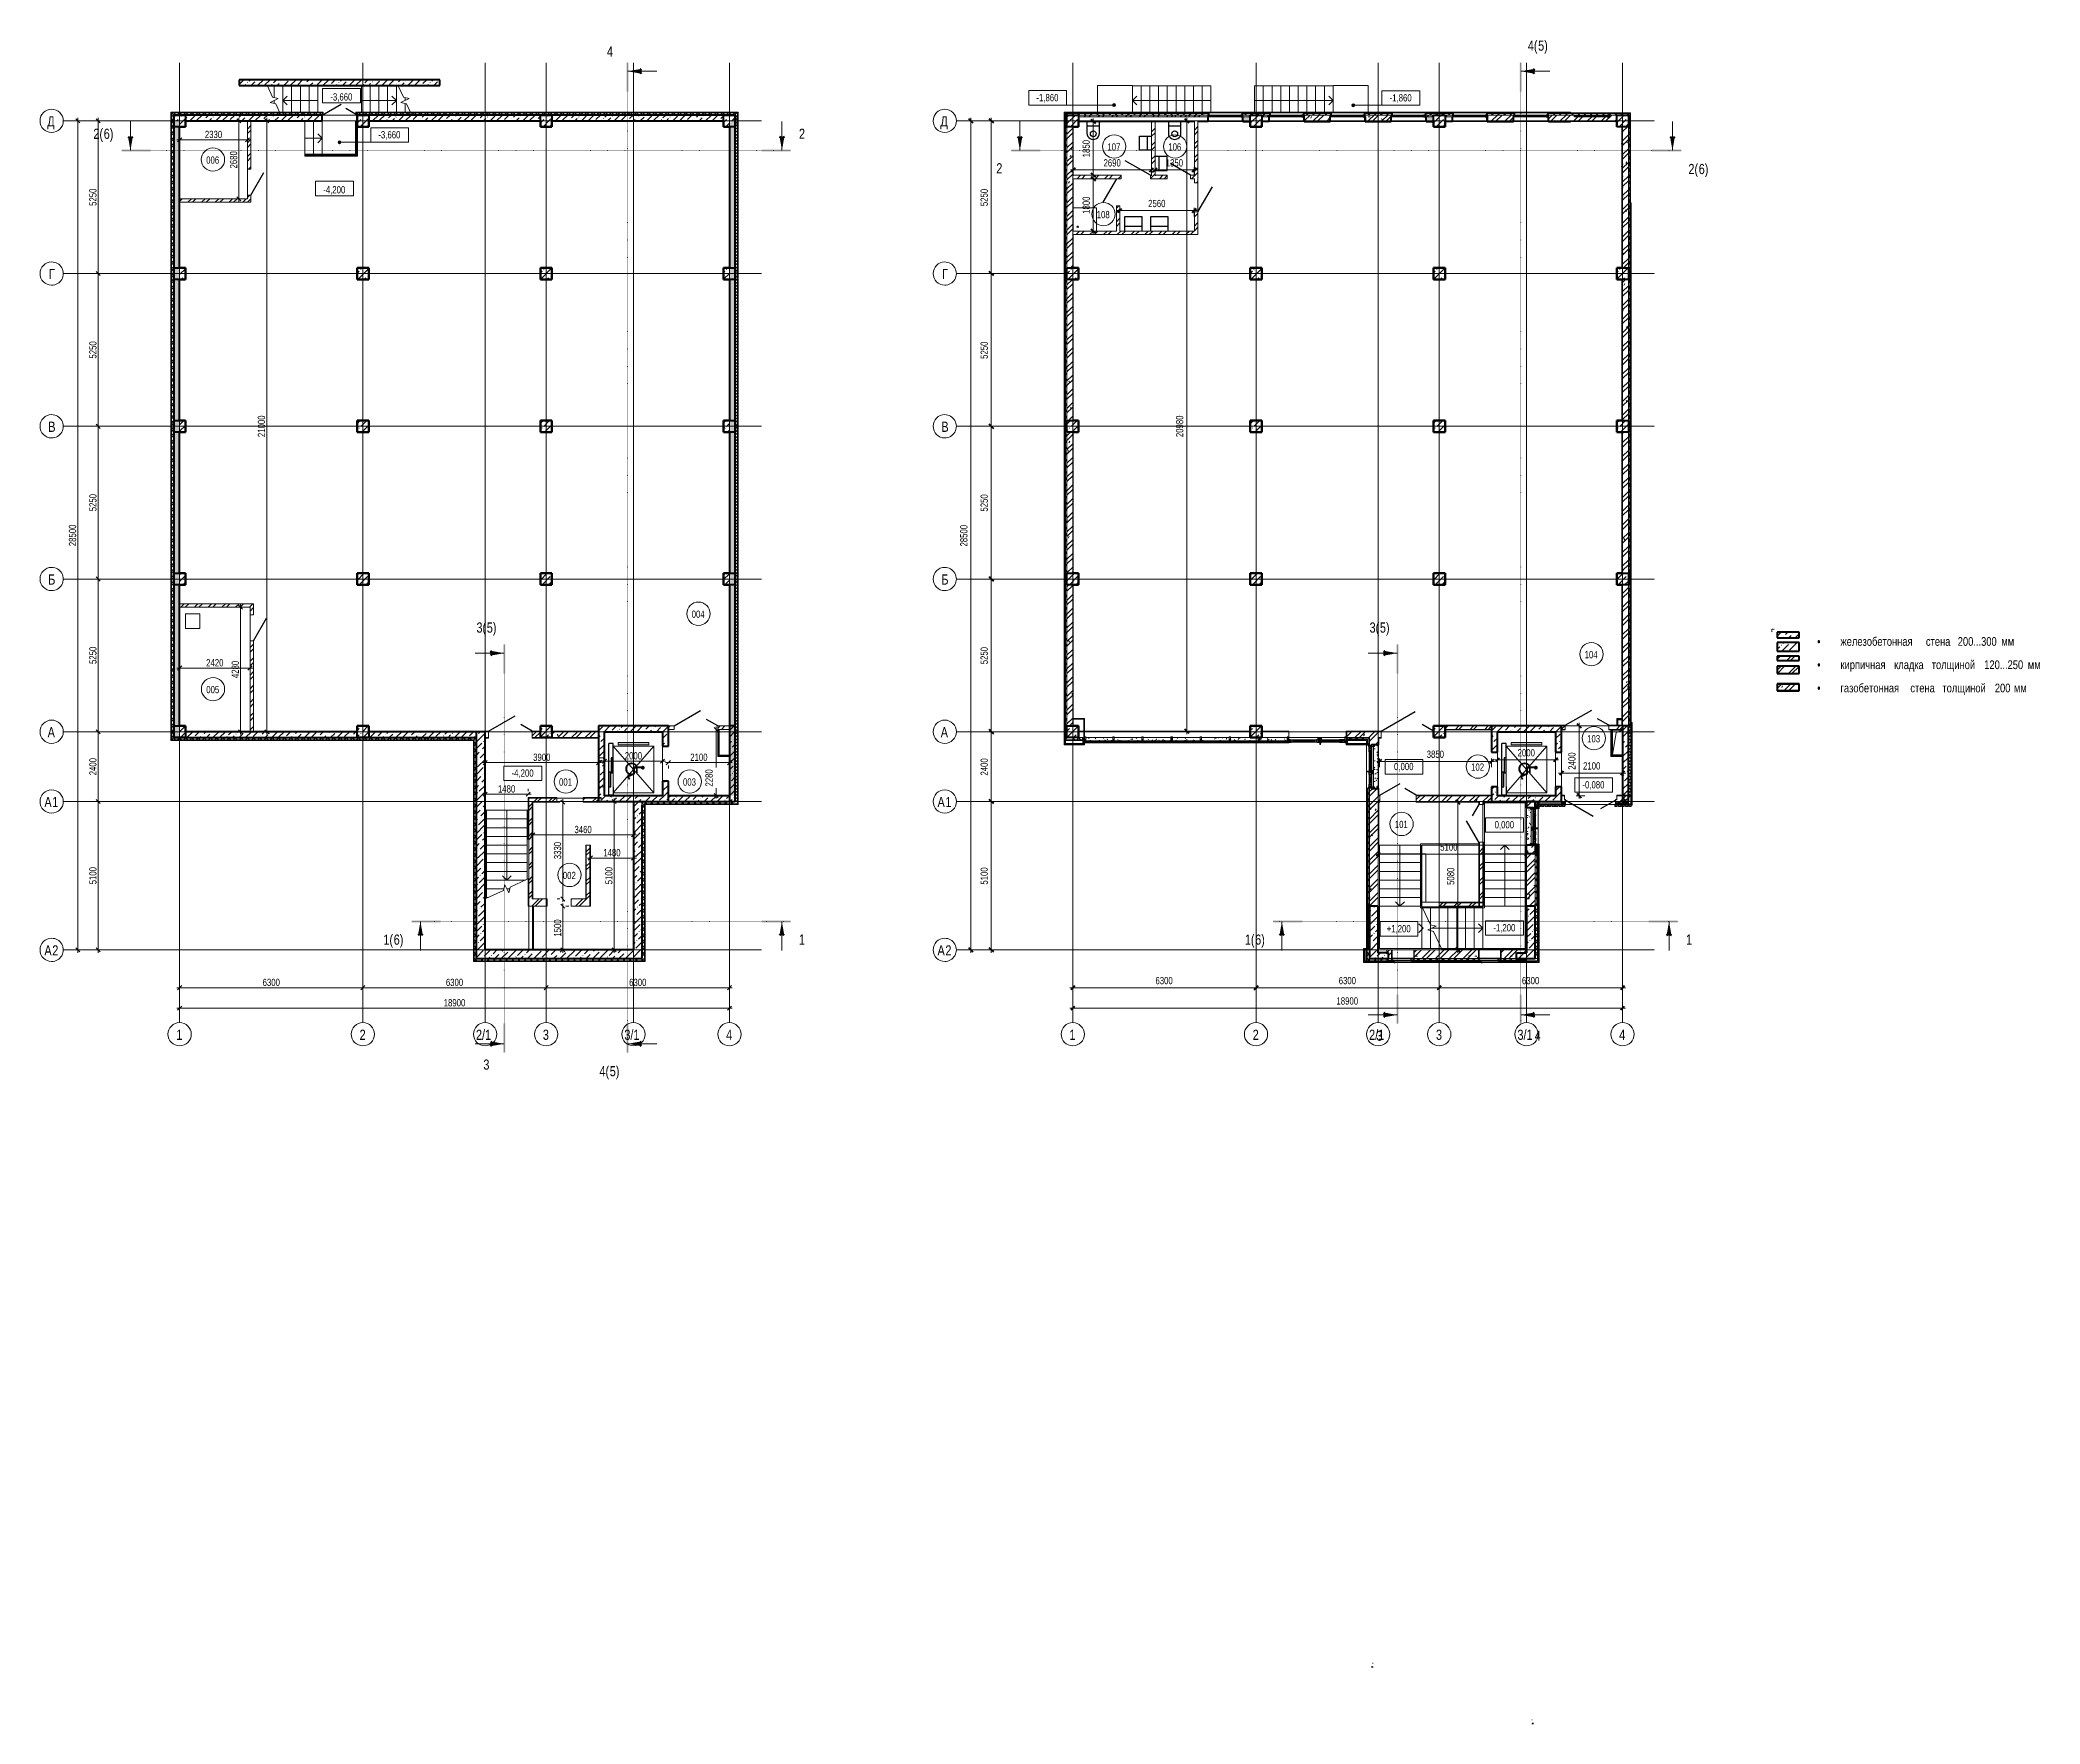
# Model space of a CAD drawing. Header units: millimetres. Extents: x -4800 to 63953, y -34112 to 23780.
import ezdxf

# ---------------------------------------------------------------- set-up
doc = ezdxf.new("R2010")
doc.units = ezdxf.units.MM
for name, pattern in [('ADSK_Линия разреза', [20, 0, -10, 0, -10]), ('ADSK_Линия сетки', [25, 20, -2.5, 0, -2.5]), ('ADSK_Невидимые', [5, 3, -2]), ('ADSK_Штриховая_ш3 п1_5', [4.5, 3, -1.5])]:
    doc.linetypes.add(name, pattern=pattern)
for name, color, linetype, lineweight in [('_ Окна', 7, 'Continuous', 30), ('Аннотация', 7, 'Continuous', 20), ('Витраж', 7, 'Continuous', 18), ('Двери', 7, 'Continuous', 18), ('Каркас', 7, 'Continuous', 18), ('Лестницы', 7, 'Continuous', 18), ('Линии', 7, 'Continuous', 9), ('Марки помещений', 7, 'Continuous', 20), ('Несущие колонны', 7, 'Continuous', 18), ('Обобщенные модели', 7, 'ADSK_Невидимые', 18), ('Оборудование', 7, 'Continuous', 18), ('Ограждение', 7, 'Continuous', 18), ('Окна', 7, 'Continuous', 18), ('Оси', 7, 'Continuous', 9), ('Отметки', 7, 'Continuous', 9), ('Панели витража', 7, 'Continuous', 18), ('Перекрытие', 7, 'Continuous', 18), ('Размеры', 7, 'Continuous', 9), ('Размеры-100', 7, 'Continuous', 9), ('Разрезы', 7, 'Continuous', 9), ('Сантехника', 7, 'Continuous', 18), ('Стены', 7, 'Continuous', 18), ('Стены внутренние', 7, 'Continuous', 18), ('Стены наружные', 7, 'Continuous', 18), ('Стены несущие', 7, 'Continuous', 40), ('Стены отделка', 7, 'Continuous', 40), ('Стены перегородки', 7, 'Continuous', 40), ('Стены разрез', 7, 'Continuous', 40), ('Стены штриховка', 7, 'Continuous', 40), ('Стрелки вверх', 7, 'Continuous', 18), ('Узлы', 7, 'Continuous', 18)]:
    doc.layers.add(name, color=color, linetype=linetype, lineweight=lineweight)
doc.layers.add('Линии разделители', color=4, linetype='ADSK_Штриховая_ш3 п1_5', lineweight=40, true_color=0x00ffff)
doc.styles.add('Century Gothic', font='GOTHIC.TTF', dxfattribs={"width": 0.8, "height": 350})
doc.styles.add('Century Gothic_1', font='GOTHIC.TTF', dxfattribs={"width": 0.8, "height": 250})
doc.styles.add('Century Gothic_2', font='GOTHIC.TTF', dxfattribs={"width": 0.8, "height": 300})
doc.dimstyles.new('SK_Основной_2_5', dxfattribs={"dimscale": 304.8, "dimtxt": 261.042067, "dimasz": 0.463911, "dimexe": 0.328084, "dimexo": 0.984252, "dimgap": 0.164042, "dimtad": 1, "dimdec": 3, "dimrnd": 0.001, "dimdsep": 46, "dimtxsty": 'Century Gothic_1', "dimblk1": 'OBLIQUE', "dimblk2": 'OBLIQUE', "dimsah": 1, "dimcen": 0.09, "dimdle": 0.328084, "dimazin": 2, "dimtfac": 1, "dimtdec": 4, "dimtix": 1, "dimtmove": 0, "dimatfit": 3, "dimfxl": 1, "dimtvp": 1, "dimtolj": 1, "dimtzin": 0, "dimlwd": 20, "dimlwe": 20, "dimarcsym": 2})
doc.dimstyles.new('SK_Основной_2_5_1', dxfattribs={"dimscale": 304.8, "dimtxt": 261.042067, "dimasz": 0.463911, "dimexe": 0.328084, "dimexo": 0.984252, "dimgap": 0.164042, "dimtad": 1, "dimdec": 3, "dimrnd": 0.001, "dimdsep": 46, "dimtxsty": 'Century Gothic_1', "dimblk1": 'OBLIQUE', "dimblk2": 'OBLIQUE', "dimsah": 1, "dimcen": 0.09, "dimdle": 0.328084, "dimazin": 2, "dimtfac": 1, "dimtdec": 4, "dimtix": 1, "dimtmove": 1, "dimatfit": 3, "dimfxl": 1, "dimtvp": 1, "dimtolj": 1, "dimtzin": 0, "dimlwd": 20, "dimlwe": 20, "dimarcsym": 2})
pattern_1 = [(45, (0, 0), (84.19025, 308.6967), [396.875, -79.375, 3.353, -76.022])]
pattern_2 = [(45, (0, 0), (-251.447, 251.447), []), (45, (0, 381), (-251.447, 251.447), [])]
pattern_3 = [(45, (0, 0), (-235.7317, 235.7317), []), (45, (157.15, 0), (-235.7317, 235.7317), [])]
pattern_4 = [(45, (0, 0), (-224.5064, 224.5064), []), (45, (224.5, 0), (-224.5064, 224.5064), [396.875, -79.375, 3.353, -76.022])]
pattern_5 = [(45, (0, 0), (-106.066, 106.066), []), (135, (0, 0), (-106.066, -106.066), [])]
pattern_6 = [(0, (0, 0), (406.4, 101.6), [33.528, -271.272, 33.528, -271.272, -1625.6]), (0, (0, 0), (406.4, 101.6), [-609.6, 33.528, -576.072, 33.528, -271.272, -711.2]), (0, (0, 0), (406.4, 101.6), [-1524, 33.528, -169.672, 33.528, -474.472]), (120, (152.4, 50.8), (-291.18818, 301.15272), [33.528, -271.272, 33.528, -271.272, -1625.6]), (120, (152.4, 50.8), (-291.18818, 301.15272), [-609.6, 33.528, -576.072, 33.528, -271.272, -711.2]), (120, (152.4, 50.8), (-291.18818, 301.15272), [-1524, 33.528, -169.672, 33.528, -474.472]), (240, (203.2, 254), (-115.21182, -402.75272), [33.528, -271.272, 33.528, -271.272, -1625.6]), (240, (203.2, 254), (-115.21182, -402.75272), [-609.6, 33.528, -576.072, 33.528, -271.272, -711.2]), (240, (203.2, 254), (-115.21182, -402.75272), [-1524, 33.528, -169.672, 33.528, -474.472])]
pattern_7 = [(0, (0, 0), (1625.6, 406.4), [67.056, -1152.144, 67.056, -1152.144, -6502.4]), (0, (0, 0), (1625.6, 406.4), [-2438.4, 67.056, -2371.344, 67.056, -1152.144, -2844.8]), (0, (0, 0), (1625.6, 406.4), [-6096, 67.056, -745.744, 67.056, -1964.944]), (120, (609.6, 203.2), (-1164.753, 1204.611), [67.056, -1152.144, 67.056, -1152.144, -6502.4]), (120, (609.6, 203.2), (-1164.753, 1204.611), [-2438.4, 67.056, -2371.344, 67.056, -1152.144, -2844.8]), (120, (609.6, 203.2), (-1164.753, 1204.611), [-6096, 67.056, -745.744, 67.056, -1964.944]), (240, (812.8, 1016), (-460.847, -1611.011), [67.056, -1152.144, 67.056, -1152.144, -6502.4]), (240, (812.8, 1016), (-460.847, -1611.011), [-2438.4, 67.056, -2371.344, 67.056, -1152.144, -2844.8]), (240, (812.8, 1016), (-460.847, -1611.011), [-6096, 67.056, -745.744, 67.056, -1964.944])]
pattern_8 = [(45, (30702.1, 0), (84.1895, 308.696), [396.875, -79.375, 3.353, -76.022])]
pattern_9 = [(45, (30702.1, 0), (-106.066, 106.066), []), (135, (30702.1, 0), (-106.066, -106.066), [])]
pattern_10 = [(45, (30702.1, 0), (0, 143.6841), [304.8, -101.6]), (135, (30773.95, 71.84), (1e-14, 143.6841), [304.8, -101.6])]
pattern_11 = [(0, (30702.1, 0), (406.4, 101.6), [33.528, -271.272, 33.528, -271.272, -1625.6]), (0, (30702.1, 0), (406.4, 101.6), [-609.6, 33.528, -576.072, 33.528, -271.272, -711.2]), (0, (30702.1, 0), (406.4, 101.6), [-1524, 33.528, -169.672, 33.528, -474.472]), (120, (30854.5, 50.8), (-291.18818, 301.15272), [33.528, -271.272, 33.528, -271.272, -1625.6]), (120, (30854.5, 50.8), (-291.18818, 301.15272), [-609.6, 33.528, -576.072, 33.528, -271.272, -711.2]), (120, (30854.5, 50.8), (-291.18818, 301.15272), [-1524, 33.528, -169.672, 33.528, -474.472]), (240, (30905.3, 254), (-115.21182, -402.75272), [33.528, -271.272, 33.528, -271.272, -1625.6]), (240, (30905.3, 254), (-115.21182, -402.75272), [-609.6, 33.528, -576.072, 33.528, -271.272, -711.2]), (240, (30905.3, 254), (-115.21182, -402.75272), [-1524, 33.528, -169.672, 33.528, -474.472])]
pattern_12 = [(0, (30702.1, 0), (1625.6, 406.4), [67.056, -1152.144, 67.056, -1152.144, -6502.4]), (0, (30702.1, 0), (1625.6, 406.4), [-2438.4, 67.056, -2371.344, 67.056, -1152.144, -2844.8]), (0, (30702.1, 0), (1625.6, 406.4), [-6096, 67.056, -745.744, 67.056, -1964.944]), (120, (31311.7, 203.2), (-1164.753, 1204.611), [67.056, -1152.144, 67.056, -1152.144, -6502.4]), (120, (31311.7, 203.2), (-1164.753, 1204.611), [-2438.4, 67.056, -2371.344, 67.056, -1152.144, -2844.8]), (120, (31311.7, 203.2), (-1164.753, 1204.611), [-6096, 67.056, -745.744, 67.056, -1964.944]), (240, (31514.9, 1016), (-460.847, -1611.011), [67.056, -1152.144, 67.056, -1152.144, -6502.4]), (240, (31514.9, 1016), (-460.847, -1611.011), [-2438.4, 67.056, -2371.344, 67.056, -1152.144, -2844.8]), (240, (31514.9, 1016), (-460.847, -1611.011), [-6096, 67.056, -745.744, 67.056, -1964.944])]
pattern_13 = [(45, (30702.1, 0), (-235.7317, 235.7317), []), (45, (30859.26, 0), (-235.7317, 235.7317), [])]
pattern_14 = [(90, (-1200, -10200), (-101.6, 406.4), [33.528, -271.272, 33.528, -271.272, -1625.6]), (90, (-1200, -10200), (-101.6, 406.4), [-609.6, 33.528, -576.072, 33.528, -271.272, -711.2]), (90, (-1200, -10200), (-101.6, 406.4), [-1524, 33.528, -169.672, 33.528, -474.472]), (210, (-1250.8, -10047.6), (-301.1527, -291.1882), [33.528, -271.272, 33.528, -271.272, -1625.6]), (210, (-1250.8, -10047.6), (-301.1527, -291.1882), [-609.6, 33.528, -576.072, 33.528, -271.272, -711.2]), (210, (-1250.8, -10047.6), (-301.1527, -291.1882), [-1524, 33.528, -169.672, 33.528, -474.472]), (330, (-1454, -9996.8), (402.7527, -115.2118), [33.528, -271.272, 33.528, -271.272, -1625.6]), (330, (-1454, -9996.8), (402.7527, -115.2118), [-609.6, 33.528, -576.072, 33.528, -271.272, -711.2]), (330, (-1454, -9996.8), (402.7527, -115.2118), [-1524, 33.528, -169.672, 33.528, -474.472])]
pattern_15 = [(90, (-1238.1, -10350), (-101.6, 406.4), [33.528, -271.272, 33.528, -271.272, -1625.6]), (90, (-1238.1, -10350), (-101.6, 406.4), [-609.6, 33.528, -576.072, 33.528, -271.272, -711.2]), (90, (-1238.1, -10350), (-101.6, 406.4), [-1524, 33.528, -169.672, 33.528, -474.472]), (210, (-1288.9, -10197.6), (-301.1527, -291.1882), [33.528, -271.272, 33.528, -271.272, -1625.6]), (210, (-1288.9, -10197.6), (-301.1527, -291.1882), [-609.6, 33.528, -576.072, 33.528, -271.272, -711.2]), (210, (-1288.9, -10197.6), (-301.1527, -291.1882), [-1524, 33.528, -169.672, 33.528, -474.472]), (330, (-1492.1, -10146.8), (402.7527, -115.2118), [33.528, -271.272, 33.528, -271.272, -1625.6]), (330, (-1492.1, -10146.8), (402.7527, -115.2118), [-609.6, 33.528, -576.072, 33.528, -271.272, -711.2]), (330, (-1492.1, -10146.8), (402.7527, -115.2118), [-1524, 33.528, -169.672, 33.528, -474.472])]
pattern_16 = [(180, (8387.5, -350), (-406.4, -101.6), [33.528, -271.272, 33.528, -271.272, -1625.6]), (180, (8387.5, -350), (-406.4, -101.6), [-609.6, 33.528, -576.072, 33.528, -271.272, -711.2]), (180, (8387.5, -350), (-406.4, -101.6), [-1524, 33.528, -169.672, 33.528, -474.472]), (300, (8235.1, -400.8), (291.1882, -301.1527), [33.528, -271.272, 33.528, -271.272, -1625.6]), (300, (8235.1, -400.8), (291.1882, -301.1527), [-609.6, 33.528, -576.072, 33.528, -271.272, -711.2]), (300, (8235.1, -400.8), (291.1882, -301.1527), [-1524, 33.528, -169.672, 33.528, -474.472]), (60, (8184.3, -604), (115.2118, 402.7527), [33.528, -271.272, 33.528, -271.272, -1625.6]), (60, (8184.3, -604), (115.2118, 402.7527), [-609.6, 33.528, -576.072, 33.528, -271.272, -711.2]), (60, (8184.3, -604), (115.2118, 402.7527), [-1524, 33.528, -169.672, 33.528, -474.472])]
pattern_17 = [(270, (3211.9, 15750), (101.6, -406.4), [33.528, -271.272, 33.528, -271.272, -1625.6]), (270, (3211.9, 15750), (101.6, -406.4), [-609.6, 33.528, -576.072, 33.528, -271.272, -711.2]), (270, (3211.9, 15750), (101.6, -406.4), [-1524, 33.528, -169.672, 33.528, -474.472]), (30, (3262.7, 15597.6), (301.1527, 291.1882), [33.528, -271.272, 33.528, -271.272, -1625.6]), (30, (3262.7, 15597.6), (301.1527, 291.1882), [-609.6, 33.528, -576.072, 33.528, -271.272, -711.2]), (30, (3262.7, 15597.6), (301.1527, 291.1882), [-1524, 33.528, -169.672, 33.528, -474.472]), (150, (3465.9, 15546.8), (-402.7527, 115.2118), [33.528, -271.272, 33.528, -271.272, -1625.6]), (150, (3465.9, 15546.8), (-402.7527, 115.2118), [-609.6, 33.528, -576.072, 33.528, -271.272, -711.2]), (150, (3465.9, 15546.8), (-402.7527, 115.2118), [-1524, 33.528, -169.672, 33.528, -474.472])]
pattern_18 = [(45, (30702.1, 0), (-251.447, 251.447), []), (45, (30702.1, 381), (-251.447, 251.447), [])]
pattern_19 = [(45, (30702.1, 0), (-224.5064, 224.5064), []), (45, (30926.6, 0), (-224.5064, 224.5064), [396.875, -79.375, 3.353, -76.022])]
pattern_20 = [(45, (0, 0), (84.1895, 308.696), [396.875, -79.375, 3.353, -76.022])]

msp = doc.modelspace()

# ---------------------------------------------------------------- texts
at = {"layer": 'Аннотация', "lineweight": 9, "char_height": 300, "attachment_point": 1, "style": 'Century Gothic_2'}
for s, insert, width in [('\\fCentury Gothic|b0|i0|c204|p34|;\\W.8;•', (56294.9765, 3253.1891), 968.388), ('железобетонная', (57094.0181, 3253.1891), 3444.0495), ('\\fCentury Gothic|b0|i0|c204|p34|;\\W.8; ', (59935.6431, 3253.1891), 115.443), ('стена', (60030.8931, 3253.1891), 1218.565), (' 200...300 ', (61036.3098, 3253.1891), 1924.05), ('мм', (62623.8098, 3253.1891), 718.312), ('\\fCentury Gothic|b0|i0|c204|p34|;\\W.8;•', (56294.9765, 2453.1891), 968.388), ('кирпичная', (57094.0181, 2453.1891), 2122.8685), ('\\fCentury Gothic|b0|i0|c204|p34|;\\W.8; ', (58845.5598, 2453.1891), 115.443), ('кладка', (58940.8098, 2453.1891), 1449.451), ('\\fCentury Gothic|b0|i0|c204|p34|;\\W.8; ', (60136.7265, 2453.1891), 115.443), ('толщиной', (60231.9765, 2453.1891), 2077.974), (' 120...250 ', (61946.4765, 2453.1891), 1924.05), ('мм', (63533.9765, 2453.1891), 718.312), ('\\fCentury Gothic|b0|i0|c204|p34|;\\W.8;•', (56294.9765, 1653.1891), 968.388), ('газобетонная', (57094.0181, 1653.1891), 2796.286), ('\\fCentury Gothic|b0|i0|c204|p34|;\\W.8; ', (59401.1848, 1653.1891), 115.443), ('стена', (59496.4348, 1653.1891), 1218.565), ('\\fCentury Gothic|b0|i0|c204|p34|;\\W.8; ', (60501.8515, 1653.1891), 115.443), ('толщиной', (60597.1015, 1653.1891), 2077.974), (' 200 ', (62311.6015, 1653.1891), 904.3035), ('мм', (63057.7265, 1653.1891), 718.312)]:
    msp.add_mtext(s, dxfattribs=dict(at, insert=insert, width=width))
at = {"layer": 'Марки помещений', "lineweight": 9, "char_height": 250, "width": 557.9745, "attachment_point": 1, "style": 'Century Gothic_1'}
for s, insert in [('107', (31893.9582, 20227.2502)), ('106', (33987.0153, 20227.2502)), ('006', (913.0652, 19776.3191)), ('108', (31526.041, 17903.4415)), ('004', (17602.8341, 4165.1246)), ('104', (48299.3617, 2774.7565)), ('005', (914.9198, 1573.4396)), ('103', (48385.8519, -114.6517)), ('102', (44397.3162, -1091.1159)), ('001', (13042.8701, -1604.1603)), ('003', (17302.6869, -1604.1603)), ('101', (41774.7022, -3062.78)), ('002', (13172.8701, -4816.0883))]:
    msp.add_mtext(s, dxfattribs=dict(at, insert=insert))
at = {"layer": 'Оси', "char_height": 350, "attachment_point": 1, "style": 'Century Gothic'}
for s, insert, width in [('\\fCentury Gothic|b0|i0|c204|p34|;\\W.8;Д', (-4550.751, 21157.6923), 359.156), ('\\fCentury Gothic|b0|i0|c204|p34|;\\W.8;Д', (26151.3533, 21157.6923), 359.156), ('\\fCentury Gothic|b0|i0|c204|p34|;\\W.8;Г', (-4495.151, 15907.6923), 224.4725), ('\\fCentury Gothic|b0|i0|c204|p34|;\\W.8;Г', (26206.9533, 15907.6923), 224.4725), ('\\fCentury Gothic|b0|i0|c204|p34|;\\W.8;В', (-4516.351, 10657.6923), 275.7805), ('\\fCentury Gothic|b0|i0|c204|p34|;\\W.8;В', (26185.7533, 10657.6923), 275.7805), ('\\fCentury Gothic|b0|i0|c204|p34|;\\W.8;Б', (-4516.351, 5407.6923), 275.7805), ('\\fCentury Gothic|b0|i0|c204|p34|;\\W.8;Б', (26185.7533, 5407.6923), 275.7805), ('\\fCentury Gothic|b0|i0|c204|p34|;\\W.8;А', (-4537.551, 157.6923), 327.0885), ('\\fCentury Gothic|b0|i0|c204|p34|;\\W.8;А', (26164.5533, 157.6923), 327.0885), ('\\fCentury Gothic|b0|i0|c204|p34|;\\W.8;А', (-4648.751, -2242.3077), 327.0885), ('\\fCentury Gothic|b0|i0|c204|p34|;\\W.8;1', (-4378.876, -2242.3077), 269.367), ('\\fCentury Gothic|b0|i0|c204|p34|;\\W.8;А', (26053.3533, -2242.3077), 327.0885), ('\\fCentury Gothic|b0|i0|c204|p34|;\\W.8;1', (26323.2283, -2242.3077), 269.367), ('\\fCentury Gothic|b0|i0|c204|p34|;\\W.8;А', (-4648.751, -7342.3077), 327.0885), ('\\fCentury Gothic|b0|i0|c204|p34|;\\W.8;2', (-4378.876, -7342.3077), 269.367), ('\\fCentury Gothic|b0|i0|c204|p34|;\\W.8;А', (26053.3533, -7342.3077), 327.0885), ('\\fCentury Gothic|b0|i0|c204|p34|;\\W.8;2', (26323.2283, -7342.3077), 269.367), ('\\fCentury Gothic|b0|i0|c204|p34|;\\W.8;1', (-113.6715, -10241.9302), 269.367), ('\\fCentury Gothic|b0|i0|c204|p34|;\\W.8;2', (6186.3285, -10241.9302), 269.367), ('2/1', (10187.9285, -10241.9302), 750.3795), ('\\fCentury Gothic|b0|i0|c204|p34|;\\W.8;3', (12486.3285, -10241.9302), 269.367), ('3/1', (15287.9285, -10241.9302), 750.3795), ('\\fCentury Gothic|b0|i0|c204|p34|;\\W.8;4', (18786.3285, -10241.9302), 269.367), ('\\fCentury Gothic|b0|i0|c204|p34|;\\W.8;1', (30588.4329, -10241.9302), 269.367), ('\\fCentury Gothic|b0|i0|c204|p34|;\\W.8;2', (36888.4329, -10241.9302), 269.367), ('2/1', (40890.0329, -10241.9302), 750.3795), ('\\fCentury Gothic|b0|i0|c204|p34|;\\W.8;3', (43188.4329, -10241.9302), 269.367), ('3/1', (45990.0329, -10241.9302), 750.3795), ('\\fCentury Gothic|b0|i0|c204|p34|;\\W.8;4', (49488.4329, -10241.9302), 269.367)]:
    msp.add_mtext(s, dxfattribs=dict(at, insert=insert, width=width))
at = {"layer": 'Отметки', "lineweight": 20, "char_height": 250, "attachment_point": 1, "line_spacing_factor": 0.984502, "style": 'Century Gothic_1'}
for s, insert, width in [('-3,660', (5180.4342, 21948.1476), 927.164169), ('-1,860', (29452.8353, 21924.1866), 927.164169), ('-1,860', (41595.2891, 21917.034), 927.164169), ('-3,660', (6831.0549, 20647.2958), 927.164169), ('-4,200', (4936.7186, 18755.3953), 927.164169), ('-4,200', (11410.1969, -1296.5082), 927.164169), ('0,000', (41747.0995, -1071.0325), 817.533271), ('-0,080', (48222.9318, -1699.3098), 927.164169), ('0,000', (45205.235, -3071.9387), 817.533271), ('+1,200', (41494.5428, -6646.5729), 1014.868888), ('-1,200', (45159.5555, -6614.272), 927.164169)]:
    msp.add_mtext(s, dxfattribs=dict(at, insert=insert, width=width))
at = {"layer": 'Разрезы', "char_height": 350, "attachment_point": 1, "style": 'Century Gothic'}
for s, insert, width in [('\\fCentury Gothic|b0|i0|c204|p34|;\\W.8;4', (14691.7187, 23560.8739), 269.367), ('4(', (46345.4231, 23760.9179), 429.7045), ('5)', (46699.9647, 23760.9179), 442.5315), ('2(', (-2964.547, 20730.9374), 429.7045), ('6)', (-2610.0054, 20730.9374), 442.5315), ('\\fCentury Gothic|b0|i0|c204|p34|;\\W.8;2', (21290.528, 20732.3021), 269.367), ('\\fCentury Gothic|b0|i0|c204|p34|;\\W.8;2', (28073.2038, 19543.7395), 269.367), ('2(', (51866.5521, 19519.5001), 429.7045), ('6)', (52221.0938, 19519.5001), 442.5315), ('3(', (10204.0232, 3755.9952), 429.7045), ('5)', (10558.5648, 3755.9952), 442.5315), ('3(', (40906.1275, 3755.9952), 429.7045), ('5)', (41260.6692, 3755.9952), 442.5315), ('1(', (7004.5253, -6971.9374), 429.7045), ('6)', (7359.0669, -6971.9374), 442.5315), ('\\fCentury Gothic|b0|i0|c204|p34|;\\W.8;1', (21287.4985, -6970.5727), 269.367), ('1(', (36618.4042, -6971.9374), 429.7045), ('6)', (36972.9459, -6971.9374), 442.5315), ('\\fCentury Gothic|b0|i0|c204|p34|;\\W.8;1', (51785.042, -6970.5727), 269.367), ('\\fCentury Gothic|b0|i0|c204|p34|;\\W.8;3', (41143.0902, -10274.9399), 269.367), ('\\fCentury Gothic|b0|i0|c204|p34|;\\W.8;4', (46582.3857, -10274.9399), 269.367), ('\\fCentury Gothic|b0|i0|c204|p34|;\\W.8;3', (10440.9858, -11268.3621), 269.367), ('4(', (14431.8813, -11494.0102), 429.7045), ('5)', (14786.423, -11494.0102), 442.5315)]:
    msp.add_mtext(s, dxfattribs=dict(at, insert=insert, width=width))

# ---------------------------------------------------------------- blocks, each defined once
blk = doc.blocks.new('SK_Дверь_2 - ДСН_П_Белый-1010699-ПД_КР_О_ПЭ_-01 Подвал')
at = {"layer": 'Двери', "lineweight": 30}
for p, q in [((-600, 100), (50, 475)), ((600, 100), (210, 325))]:
    blk.add_line(p, q, dxfattribs=at)
blk = doc.blocks.new('АС_Лифт_ГОСТ 5746-2003 - Общ_пром_1400х1600 800кг проём 1000-1125828-ПД_КР_О_ПЭ_-01 Подвал')
at = {"layer": 'Оборудование'}
h = blk.add_hatch(color=256, dxfattribs=at)
h.paths.add_polyline_path([(355, -164), (328, -108), (254, -143), (163, 52), (-31, 52), (-31, 83), (114, 83), (114, 145), (-43, 145), (-43, 259), (-28, 266), (-16, 277), (-6, 291), (-1, 307), (1, 323), (-2, 340), (-9, 355), (-19, 368), (-32, 378), (-48, 384), (-64, 386), (-81, 384), (-96, 378), (-109, 368), (-120, 356), (-127, 340), (-130, 324), (-129, 308), (-123, 292), (-114, 278), (-114, 136), (-158, 110), (-194, 75), (-222, 32), (-238, -16), (-244, -67), (-237, -118), (-219, -165), (-191, -207), (-154, -242), (-109, -267), (-60, -281), (-10, -284), (41, -275), (87, -255), (128, -224), (161, -185), (184, -140), (231, -222)], flags=0)
h.paths.add_polyline_path([(137, -79), (128, -118), (110, -154), (83, -184), (50, -207), (12, -221), (-28, -225), (-68, -219), (-105, -203), (-137, -178), (-161, -147), (-178, -110), (-184, -70), (-180, -30), (-167, 8), (-144, 42), (-114, 68), (-114, 0), (124, 0), (135, -39), (136, -73)], flags=0)
at = {"layer": 'Узлы'}
blk.add_hatch(color=256, dxfattribs=at).paths.add_polyline_path([(-850, 525), (-930, 525), (-930, -525), (-850, -525), (-850, -73)], flags=0)
at = {"layer": 'Обобщенные модели', "linetype": 'Continuous', "lineweight": 30}
for p, q in [((-900, -700), (-900, -845)), ((-400, -700), (-900, -700)), ((880, -845), (-900, -845)), ((-397, -705), (-397, -770)), ((115, -705), (-397, -705)), ((-397, -770), (115, -770)), ((597, -780), (85, -780)), ((85, -780), (85, -845)), ((85, -845), (597, -845)), ((115, -770), (115, -705)), ((597, -845), (597, -780)), ((600, -700), (880, -700)), ((880, -700), (880, -845))]:
    blk.add_line(p, q, dxfattribs=at)
at = {"layer": 'Обобщенные модели'}
blk.add_line((-400, -705), (-400, -770), dxfattribs=at)
at = {"layer": 'Оборудование', "lineweight": 9}
for p, q in [((900, 1000), (-1300, 1000)), ((-1300, 1000), (-1300, -1000)), ((900, -1000), (900, 1000)), ((-1300, -1000), (900, -1000)), ((-400, -1000), (-400, -1200)), ((600, -1000), (600, -1200))]:
    blk.add_line(p, q, dxfattribs=at)
at = {"layer": 'Оборудование'}
for p, q in [((800, 700), (-800, 700)), ((-800, 700), (-800, -700)), ((800, 700), (-800, -700)), ((-800, 700), (800, -700)), ((800, 700), (-800, 700)), ((-800, 700), (-800, -700)), ((800, -700), (800, 700)), ((800, -700), (800, 700)), ((-800, -700), (800, -700))]:
    blk.add_line(p, q, dxfattribs=at)
at = {"layer": 'Узлы'}
for p, q in [((-930, 525), (-850, 525)), ((-930, -525), (-930, 525)), ((-850, 525), (-850, -525)), ((-850, -525), (-930, -525))]:
    blk.add_line(p, q, dxfattribs=at)
blk = doc.blocks.new('SK_Дверь_2 - ДСВв_П-861179-ПД_КР_О_ПЭ_-01 Подвал')
at = {"layer": 'Двери', "lineweight": 30}
for p, q in [((-750, 60), (159, 585)), ((750, 60), (360, 285))]:
    blk.add_line(p, q, dxfattribs=at)
blk = doc.blocks.new('ADSK_КолоннаЖБ_Прямоугольная - 400x400 мм-1096394-ПД_КР_О_ПЭ_-01 Подвал')
at = {"layer": 'Несущие колонны', "lineweight": 40}
for p, q in [((-200, 200), (200, 200)), ((-200, -200), (-200, 200)), ((200, 200), (200, -200)), ((200, -200), (-200, -200))]:
    blk.add_line(p, q, dxfattribs=at)
blk = doc.blocks.new('ADSK_КолоннаЖБ_Прямоугольная - 400x400 мм-1096395-ПД_КР_О_ПЭ_-01 Подвал')
at = {"layer": 'Несущие колонны', "lineweight": 40}
for p, q in [((-200, 200), (200, 200)), ((-200, -200), (-200, 200)), ((200, 200), (200, -200)), ((200, -200), (-200, -200))]:
    blk.add_line(p, q, dxfattribs=at)
blk = doc.blocks.new('SK_Дверь_1 - Правая-1044560-ПД_КР_О_ПЭ_-01 Подвал')
at = {"layer": 'Двери', "lineweight": 30}
blk.add_line((-450, -60), (329, -510), dxfattribs=at)
blk = doc.blocks.new('SK_Дверь_1 - Левая-983238-ПД_КР_О_ПЭ_-01 Подвал')
at = {"layer": 'Двери', "lineweight": 30}
blk.add_line((450, 60), (-329, 510), dxfattribs=at)
blk = doc.blocks.new('SK_Дверь_2 - ДСВв_П-861244-ПД_КР_О_ПЭ_-01 Подвал')
at = {"layer": 'Двери', "lineweight": 30}
for p, q in [((-750, 120), (159, 645)), ((750, 120), (360, 345))]:
    blk.add_line(p, q, dxfattribs=at)
blk = doc.blocks.new('Ограждение - Ограждение-1045907-ПД_КР_О_ПЭ_-01 Подвал')
at = {"layer": 'Ограждение'}
for p, q in [((6049.6, 21000), (6054.6, 21000)), ((6049.6, 19850.4), (6049.6, 21000)), ((6054.6, 21000), (6094.6, 21000)), ((6054.6, 19845.4), (6054.6, 21000)), ((6094.6, 21000), (6100, 21000)), ((6094.6, 19805.4), (6094.6, 21000)), ((6114.6, 19785.4), (6114.6, 20800)), ((4300, 19850.4), (4900, 19850.4)), ((4300, 19845.4), (4300, 19850.4)), ((4300, 19845.4), (4900, 19845.4)), ((4300, 19805.4), (4300, 19845.4)), ((4300, 19785.4), (4300, 19805.4)), ((4300, 19805.4), (4900, 19805.4)), ((4300, 19785.4), (4900, 19785.4)), ((4900, 19850.4), (6049.6, 19850.4)), ((4900, 19845.4), (6054.6, 19845.4)), ((4900, 19805.4), (6094.6, 19805.4)), ((4900, 19785.4), (6114.6, 19785.4))]:
    blk.add_line(p, q, dxfattribs=at)
blk = doc.blocks.new('Ограждение - Ограждение-1145531-ПД_КР_О_ПЭ_-01 Подвал')
at = {"layer": 'Ограждение'}
for p, q in [((10500, -2700), (10550, -2700)), ((10500, -2700), (10500, -5750)), ((10550, -2700), (10550, -5726)), ((11950, -2700), (11980, -2700)), ((11950, -5074), (11950, -2700)), ((12000, -5051), (12000, -3700)), ((11950, -5074), (12000, -5051)), ((11950, -5074), (12000, -5051)), ((11950, -5074), (12000, -5051)), ((11950, -5074), (12000, -5051)), ((10500, -5750), (10550, -5726)), ((10500, -5750), (10550, -5726)), ((10500, -5750), (10550, -5726)), ((10500, -5750), (10550, -5726))]:
    blk.add_line(p, q, dxfattribs=at)
blk = doc.blocks.new('SK_Дверь_2 - ДСН_П_Тёмный-1011281-ПД_КР_О_ПЭ_01 Этаж')
at = {"layer": 'Двери', "lineweight": 30}
for p, q in [((-900, 30), (-337, 355)), ((900, 30), (-96, 605))]:
    blk.add_line(p, q, dxfattribs=at)
blk = doc.blocks.new('AC_Окно_1Створка - 700х1760h-1058432-ПД_КР_О_ПЭ_01 Этаж')
at = {"layer": '_ Окна', "color": 5, "true_color": 0x0000ff}
for p, q in [((-408.1, 195), (331.9, 195)), ((-408.1, 195), (-408.1, 125)), ((-408.1, 195), (-373.1, 195)), ((-408.1, 125), (331.9, 125)), ((-408.1, 125), (-373.1, 125)), ((-388.1, 195), (-308.1, 195)), ((-388.1, 195), (311.9, 195)), ((-308.1, 125), (-388.1, 125)), ((-388.1, 125), (311.9, 125)), ((311.9, 195), (231.9, 195)), ((231.9, 125), (311.9, 125)), ((331.9, 195), (296.9, 195)), ((331.9, 125), (296.9, 125)), ((331.9, 195), (331.9, 125))]:
    blk.add_line(p, q, dxfattribs=at)
blk = doc.blocks.new('AC_Окно_1Створка - 700х2960h-1057854-ПД_КР_О_ПЭ_01 Этаж')
at = {"layer": '_ Окна', "color": 5, "true_color": 0x0000ff}
for p, q in [((-408.1, 195), (331.9, 195)), ((-408.1, 195), (-408.1, 125)), ((-408.1, 195), (-373.1, 195)), ((-408.1, 125), (331.9, 125)), ((-408.1, 125), (-373.1, 125)), ((-388.1, 195), (-308.1, 195)), ((-388.1, 195), (311.9, 195)), ((-308.1, 125), (-388.1, 125)), ((-388.1, 125), (311.9, 125)), ((311.9, 195), (231.9, 195)), ((231.9, 125), (311.9, 125)), ((331.9, 195), (296.9, 195)), ((331.9, 125), (296.9, 125)), ((331.9, 195), (331.9, 125))]:
    blk.add_line(p, q, dxfattribs=at)
blk = doc.blocks.new('rehau_окно_однопольное_фрамуга_сверху - 1160х1760 _створка и глухое_-1072679-ПД_КР_О_ПЭ_01 Этаж')
at = {"layer": '_ Окна', "color": 5, "true_color": 0x0000ff}
for p, q in [((-600, 15), (-600, 75)), ((-600, 75), (-524, 75)), ((-524, 15), (-600, 15)), ((-524, 75), (-524, 15)), ((-524, 45), (524, 45)), ((524, 75), (524, 15)), ((600, 75), (524, 75)), ((524, 15), (600, 15)), ((600, 15), (600, 75))]:
    blk.add_line(p, q, dxfattribs=at)
at = {"layer": '_ Окна'}
for p, q in [((-580, 15), (-580, 75)), ((580, 15), (580, 75))]:
    blk.add_line(p, q, dxfattribs=at)
at = {"layer": 'Окна'}
for p, q in [((-600, 75), (-600, 15)), ((-524, 75), (-600, 75)), ((-600, 15), (-524, 15)), ((-524, 75), (524, 75)), ((524, 15), (-524, 15)), ((600, 75), (524, 75)), ((524, 15), (600, 15)), ((600, 15), (600, 75))]:
    blk.add_line(p, q, dxfattribs=at)
blk = doc.blocks.new('Системная панель - Schueco_SI_38mm_TripGlz-880995-ПД_КР_О_ПЭ_01 Этаж')
at = {"layer": 'Панели витража'}
for p, q in [((475, 0), (-475, 0)), ((-475, 0), (-475, -38)), ((475, -38), (475, 0)), ((-475, -38), (475, -38))]:
    blk.add_line(p, q, dxfattribs=at)
blk = doc.blocks.new('Rectangular Mullion - Schueco_FWS-50-SI_Tran_CovCap-30mm_Tran-110mm-883279-ПД_КР_О_ПЭ_01 Этаж')
at = {"layer": 'Витраж', "lineweight": 9}
h = blk.add_hatch(dxfattribs=at)
h.set_pattern_fill('FP_10', color=256, style=0, pattern_type=2)
h.set_pattern_definition(pattern_6)
h.paths.add_polyline_path([(7375, -312), (7375, -199), (6425, -200), (6425, -312), (6645, -312)], flags=0)
h = blk.add_hatch(dxfattribs=at)
h.set_pattern_fill('FP_10', color=256, style=0, pattern_type=2)
h.set_pattern_definition(pattern_6)
h.paths.add_polyline_path([(7375, -385), (7375, -350), (6425, -350), (6425, -385), (6645, -385)], flags=0)
for p, q in [((6425, -385), (7375, -385)), ((7375, -199), (6500, -199))]:
    blk.add_line(p, q, dxfattribs=at)
blk = doc.blocks.new('Системная панель - Schueco_SI_38mm_TripGlz-880997-ПД_КР_О_ПЭ_01 Этаж')
at = {"layer": 'Панели витража'}
for p, q in [((462.5, 0), (-462.5, 0)), ((-462.5, 0), (-462.5, -38)), ((462.5, -38), (462.5, 0)), ((-462.5, -38), (462.5, -38))]:
    blk.add_line(p, q, dxfattribs=at)
blk = doc.blocks.new('Rectangular Mullion - Schueco_FWS-50-SI_Tran_CovCap-30mm_Tran-110mm-883281-ПД_КР_О_ПЭ_01 Этаж')
at = {"layer": 'Витраж', "lineweight": 9}
h = blk.add_hatch(dxfattribs=at)
h.set_pattern_fill('FP_6', color=256, style=0, pattern_type=2)
h.set_pattern_definition(pattern_6)
h.paths.add_polyline_path([(1375, -312), (1375, -199), (450, -199), (450, -312), (678, -312)], flags=0)
h = blk.add_hatch(dxfattribs=at)
h.set_pattern_fill('FP_6', color=256, style=0, pattern_type=2)
h.set_pattern_definition(pattern_6)
h.paths.add_polyline_path([(1375, -385), (1375, -350), (450, -350), (450, -385), (678, -385)], flags=0)
for p, q in [((1375, -199), (450, -199)), ((450, -385), (1375, -385))]:
    blk.add_line(p, q, dxfattribs=at)
blk = doc.blocks.new('Системная панель - Schueco_SI_38mm_TripGlz-880962-ПД_КР_О_ПЭ_01 Этаж')
at = {"layer": 'Панели витража'}
for p, q in [((475, 0), (-475, 0)), ((-475, 0), (-475, -38)), ((475, -38), (475, 0)), ((-475, -38), (475, -38))]:
    blk.add_line(p, q, dxfattribs=at)
blk = doc.blocks.new('Rectangular Mullion - Schueco_FWS-50-SI_Mull_CovCap-30mm_Mull-125mm-883291-ПД_КР_О_ПЭ_01 Этаж')
at = {"layer": 'Витраж', "lineweight": 9, "true_color": 0x646464}
blk.add_hatch(color=251, dxfattribs=at).paths.add_polyline_path([(-50, -35), (-50, 0), (-36, 0), (-36, 37), (-26, 37), (-26, -5), (-46, -5), (-46, -31), (-4, -31), (-4, -5), (-24, -5), (-24, 62.3), (-4, 62.3), (-4, 168), (-46, 168), (-46, 62.3), (-26, 62.3), (-26, 38), (-50, 38), (-50, 172), (0, 172), (0, 38), (-14, 38), (-14, 0), (0, 0), (0, -35)], flags=0)
at = {"layer": 'Витраж'}
for p, q in [((-50, 172), (0, 172)), ((-50, 38), (-50, 172)), ((-26, 38), (-50, 38)), ((-50, -35), (-50, 0)), ((-50, 0), (-36, 0)), ((-4, 168), (-46, 168)), ((-46, 168), (-46, 62.3)), ((-46, 62.3), (-26, 62.3)), ((-36, 0), (-36, 37)), ((-36, 37), (-26, 37)), ((-26, 62.3), (-26, 38)), ((-26, 37), (-26, -5)), ((-24, -5), (-24, 62.3)), ((-24, 62.3), (-4, 62.3)), ((0, 38), (-14, 38)), ((-14, 38), (-14, 0)), ((-14, 0), (0, 0)), ((-4, 62.3), (-4, 168)), ((0, 172), (0, 38)), ((0, 0), (0, -35)), ((0, -35), (-50, -35)), ((-26, -5), (-46, -5)), ((-46, -5), (-46, -31)), ((-46, -31), (-4, -31)), ((-4, -5), (-24, -5)), ((-4, -31), (-4, -5))]:
    blk.add_line(p, q, dxfattribs=at)
blk = doc.blocks.new('Rectangular Mullion - Schueco_FWS-50-SI_Tran_CovCap-30mm_Tran-110mm-883284-ПД_КР_О_ПЭ_01 Этаж')
at = {"layer": 'Витраж', "lineweight": 9}
h = blk.add_hatch(dxfattribs=at)
h.set_pattern_fill('FP_11', color=256, style=0, pattern_type=2)
h.set_pattern_definition(pattern_6)
h.paths.add_polyline_path([(2170, -312), (2375, -312), (2375, -199), (1425, -199), (1425, -312)], flags=0)
h = blk.add_hatch(dxfattribs=at)
h.set_pattern_fill('FP_11', color=256, style=0, pattern_type=2)
h.set_pattern_definition(pattern_6)
h.paths.add_polyline_path([(2375, -385), (2375, -350), (1425, -350), (1425, -385), (2170, -385)], flags=0)
for p, q in [((1425, -199), (2375, -199)), ((2375, -385), (1425, -385))]:
    blk.add_line(p, q, dxfattribs=at)
blk = doc.blocks.new('Rectangular Mullion - Schueco_FWS-50-SI_Mull_CovCap-30mm_Mull-125mm-883285-ПД_КР_О_ПЭ_01 Этаж')
at = {"layer": 'Витраж', "lineweight": 9, "true_color": 0x646464}
blk.add_hatch(color=251, dxfattribs=at).paths.add_polyline_path([(-25, -35), (-25, 0), (-11, 0), (-11, 37), (-1, 37), (-1, -5), (-21, -5), (-21, -31), (21, -31), (21, -5), (1, -5), (1, 62.3), (21, 62.3), (21, 168), (-21, 168), (-21, 62.3), (-1, 62.3), (-1, 38), (-25, 38), (-25, 172), (25, 172), (25, 38), (11, 38), (11, 0), (25, 0), (25, -35)], flags=0)
at = {"layer": 'Витраж'}
for p, q in [((-25, 172), (25, 172)), ((-25, 38), (-25, 172)), ((-1, 38), (-25, 38)), ((-25, -35), (-25, 0)), ((-25, 0), (-11, 0)), ((21, 168), (-21, 168)), ((-21, 168), (-21, 62.3)), ((-21, 62.3), (-1, 62.3)), ((-11, 0), (-11, 37)), ((-11, 37), (-1, 37)), ((-1, 62.3), (-1, 38)), ((-1, 37), (-1, -5)), ((1, -5), (1, 62.3)), ((1, 62.3), (21, 62.3)), ((25, 38), (11, 38)), ((11, 38), (11, 0)), ((11, 0), (25, 0)), ((21, 62.3), (21, 168)), ((25, 172), (25, 38)), ((25, 0), (25, -35)), ((25, -35), (-25, -35)), ((-1, -5), (-21, -5)), ((-21, -5), (-21, -31)), ((-21, -31), (21, -31)), ((21, -5), (1, -5)), ((21, -31), (21, -5))]:
    blk.add_line(p, q, dxfattribs=at)
blk = doc.blocks.new('Rectangular Mullion - Schueco_FWS-50-SI_Tran_CovCap-30mm_Tran-110mm-V1-ПД_КР_О_ПЭ_01 Этаж')
at = {"layer": 'Витраж', "lineweight": 9}
h = blk.add_hatch(dxfattribs=at)
h.set_pattern_fill('FP_6', color=256, style=0, pattern_type=2)
h.set_pattern_definition(pattern_6)
h.paths.add_polyline_path([(4375, -312), (4375, -199), (3425, -199), (3425, -312), (3662, -312)], flags=0)
h = blk.add_hatch(dxfattribs=at)
h.set_pattern_fill('FP_6', color=256, style=0, pattern_type=2)
h.set_pattern_definition(pattern_6)
h.paths.add_polyline_path([(4375, -385), (4375, -350), (3425, -350), (3425, -385), (3662, -385)], flags=0)
for p, q in [((3425, -199), (4375, -199)), ((4375, -385), (3425, -385))]:
    blk.add_line(p, q, dxfattribs=at)
blk = doc.blocks.new('FP_2-ПД_КР_О_ПЭ_01 Этаж')
at = {"layer": 'Двери'}
blk.add_line((118, 122), (118, 110), dxfattribs=at)
blk = doc.blocks.new('FP_3-ПД_КР_О_ПЭ_01 Этаж')
at = {"layer": 'Двери'}
blk.add_line((259, 110), (259, 122), dxfattribs=at)
blk = doc.blocks.new('FP_4-ПД_КР_О_ПЭ_01 Этаж')
at = {"layer": 'Двери'}
blk.add_line((236, 110), (236, 66), dxfattribs=at)
blk = doc.blocks.new('FP_5-ПД_КР_О_ПЭ_01 Этаж')
at = {"layer": 'Двери'}
blk.add_line((259, 66), (259, 110), dxfattribs=at)
blk = doc.blocks.new('Schueco_FWS_ADS-75-BL-SimplySmart_out_Family-02 - FWS SI_1000-930744-ПД_КР_О_ПЭ_01 Этаж')
at = {"layer": 'Двери', "lineweight": 9}
h = blk.add_hatch(dxfattribs=at)
h.set_pattern_fill('FP_12', color=256, style=0, pattern_type=2)
h.set_pattern_definition(pattern_14)
h.paths.add_polyline_path([(186, 66), (-512, 66), (-512, 40), (186, 40)], flags=0)
h = blk.add_hatch(dxfattribs=at)
h.set_pattern_fill('FP_12', color=256, style=0, pattern_type=2)
h.set_pattern_definition(pattern_14)
h.paths.add_polyline_path([(184, 2), (-510, 2), (-510, -9), (184, -9)], flags=0)
h = blk.add_hatch(dxfattribs=at)
h.set_pattern_fill('FP_12', color=256, style=0, pattern_type=2)
h.set_pattern_definition(pattern_14)
h.paths.add_polyline_path([(512, 66), (393, 66), (393, 40), (512, 40)], flags=0)
at = {"layer": 'Двери', "lineweight": 30}
for p, q in [((-690, 38), (-676, 38)), ((-690, 0), (-690, 38)), ((-667, 0), (-690, 0)), ((-676, 66), (-636, 66)), ((-676, 38), (-676, 66)), ((-667, -9), (-667, 0)), ((-636, 66), (-636, 58)), ((-636, 58), (-624, 58)), ((-629, 66), (-542, 66)), ((-629, 58), (-629, 66)), ((-607, 58), (-629, 58)), ((-624, 58), (-624, 0)), ((-607, 0), (-607, 58)), ((-542, 66), (-512, 66)), ((-542, 40), (-542, 66)), ((-542, 66), (-542, 2)), ((-512, 40), (-542, 40)), ((-542, 2), (-510, 2)), ((-512, 66), (-512, 40)), ((-510, 2), (-510, -9)), ((184, 2), (216, 2)), ((184, -9), (184, 2)), ((186, 66), (216, 66)), ((186, 40), (186, 66)), ((216, 40), (186, 40)), ((216, 66), (216, 40)), ((216, 66), (303, 66)), ((216, 2), (216, 66)), ((281, 58), (281, 0)), ((303, 58), (281, 58)), ((309, 58), (298, 58)), ((298, 58), (298, 0)), ((303, 66), (303, 58)), ((363, 66), (309, 66)), ((309, 66), (309, 58)), ((393, 66), (363, 66)), ((363, 66), (363, 40)), ((363, 2), (363, 66)), ((363, 40), (393, 40)), ((395, 2), (363, 2)), ((393, 40), (393, 66)), ((395, -9), (395, 2)), ((542, 2), (510, 2)), ((510, 2), (510, -9)), ((512, 66), (512, 40)), ((542, 66), (512, 66)), ((512, 40), (542, 40)), ((542, 40), (542, 66)), ((629, 66), (542, 66)), ((542, 66), (542, 2)), ((607, 0), (607, 58)), ((607, 58), (629, 58)), ((624, 58), (636, 58)), ((624, 0), (624, 58)), ((629, 58), (629, 66)), ((636, 66), (676, 66)), ((636, 58), (636, 66)), ((690, 0), (667, 0)), ((667, 0), (667, -9)), ((676, 66), (676, 38)), ((676, 38), (690, 38)), ((690, 38), (690, 0)), ((-604, -9), (-667, -9)), ((-624, 0), (-604, 0)), ((-597, 0), (-607, 0)), ((-604, 0), (-604, -9)), ((-597, -9), (-597, 0)), ((-510, -9), (-597, -9)), ((271, -9), (184, -9)), ((271, 0), (271, -9)), ((281, 0), (271, 0)), ((298, 0), (277, 0)), ((277, 0), (277, -9)), ((277, -9), (395, -9)), ((510, -9), (597, -9)), ((597, -9), (597, 0)), ((597, 0), (607, 0)), ((604, 0), (624, 0)), ((604, -9), (604, 0)), ((667, -9), (604, -9))]:
    blk.add_line(p, q, dxfattribs=at)
at = {"layer": 'Двери', "color": 5, "lineweight": 30, "true_color": 0x0000ff}
for p, q in [((-542, 2), (-542, 40)), ((-542, 40), (216, 40)), ((216, 2), (-542, 2)), ((216, 40), (216, 2)), ((542, 40), (363, 40)), ((363, 40), (363, 2)), ((363, 2), (542, 2)), ((542, 2), (542, 40))]:
    blk.add_line(p, q, dxfattribs=at)
at = {"layer": 'Двери'}
for p, q in [((-512, 66), (186, 66)), ((126, 122), (248, 122)), ((248, 110), (126, 110)), ((248, 122), (259, 122)), ((512, 66), (393, 66)), ((151, -9), (-510, -9)), ((151, -9), (151, -59)), ((184, -9), (151, -9)), ((184, -74), (184, -9)), ((395, -9), (510, -9))]:
    blk.add_line(p, q, dxfattribs=at)
at = {"layer": 'Двери', "flags": 128}
for points in [[(118, 122), (118, 122), (118, 122), (119, 122), (119, 122), (120, 122), (121, 122), (123, 122), (124, 122), (126, 122)], [(126, 110), (124, 110), (123, 110), (121, 110), (120, 110), (119, 110), (119, 110), (118, 110), (118, 110), (118, 110)]]:
    blk.add_lwpolyline(points, dxfattribs=at)
at = {"layer": 'Двери'}
for centre, radius, start, end in [((178, -59), 27.2, 180, 249.4572), ((173, -74), 11.6, 249.4572, 360), ((173, -74), 11.6, 332.3643, 360)]:
    blk.add_arc(centre, radius, start, end, dxfattribs=at)
for name in ['FP_2-ПД_КР_О_ПЭ_01 Этаж', 'FP_4-ПД_КР_О_ПЭ_01 Этаж', 'FP_3-ПД_КР_О_ПЭ_01 Этаж', 'FP_5-ПД_КР_О_ПЭ_01 Этаж']:
    blk.add_blockref(name, (30702, 0), dxfattribs=at)
blk = doc.blocks.new('Rectangular Mullion - Schueco_FWS-50-SI_Mull_CovCap-30mm_Mull-125mm-883490-ПД_КР_О_ПЭ_01 Этаж')
at = {"layer": 'Витраж', "lineweight": 9, "true_color": 0x646464}
blk.add_hatch(color=251, dxfattribs=at).paths.add_polyline_path([(-50, 172), (0, 172), (0, 38), (-14, 38), (-14, 0), (0, 0), (0, -35), (-50, -35), (-50, 0), (-36, 0), (-36, 37), (-26, 37), (-26, -5), (-46, -5), (-46, -31), (-4, -31), (-4, -5), (-24, -5), (-24, 62.3), (-4, 62.3), (-4, 168), (-46, 168), (-46, 62.3), (-26, 62.3), (-26, 38), (-50, 38)], flags=0)
at = {"layer": 'Витраж'}
for p, q in [((-50, 172), (0, 172)), ((-50, 38), (-50, 172)), ((-26, 38), (-50, 38)), ((-50, -35), (-50, 0)), ((-50, 0), (-36, 0)), ((-4, 168), (-46, 168)), ((-46, 168), (-46, 62.3)), ((-46, 62.3), (-26, 62.3)), ((-36, 0), (-36, 37)), ((-36, 37), (-26, 37)), ((-26, 62.3), (-26, 38)), ((-26, 37), (-26, -5)), ((-24, -5), (-24, 62.3)), ((-24, 62.3), (-4, 62.3)), ((0, 38), (-14, 38)), ((-14, 38), (-14, 0)), ((-14, 0), (0, 0)), ((-4, 62.3), (-4, 168)), ((0, 172), (0, 38)), ((0, 0), (0, -35)), ((0, -35), (-50, -35)), ((-26, -5), (-46, -5)), ((-46, -5), (-46, -31)), ((-46, -31), (-4, -31)), ((-4, -5), (-24, -5)), ((-4, -31), (-4, -5))]:
    blk.add_line(p, q, dxfattribs=at)
blk = doc.blocks.new('Rectangular Mullion - Schueco_FWS-50-SI_Mull_CovCap-30mm_Mull-125mm-883493-ПД_КР_О_ПЭ_01 Этаж')
at = {"layer": 'Витраж', "lineweight": 9, "true_color": 0x646464}
blk.add_hatch(color=251, dxfattribs=at).paths.add_polyline_path([(0, 172), (-50, 172), (-50, 38), (-36, 38), (-36, 0), (-50, 0), (-50, -35), (0, -35), (0, 0), (-14, 0), (-14, 37), (-24, 37), (-24, -5), (-4, -5), (-4, -31), (-46, -31), (-46, -5), (-26, -5), (-26, 62.3), (-46, 62.3), (-46, 168), (-4, 168), (-4, 62.3), (-24, 62.3), (-24, 38), (0, 38)], flags=0)
at = {"layer": 'Витраж'}
for p, q in [((-50, 172), (-50, 38)), ((0, 172), (-50, 172)), ((-50, 38), (-36, 38)), ((-36, 0), (-50, 0)), ((-50, 0), (-50, -35)), ((-46, 62.3), (-46, 168)), ((-46, 168), (-4, 168)), ((-26, 62.3), (-46, 62.3)), ((-36, 38), (-36, 0)), ((-26, -5), (-26, 62.3)), ((-4, 62.3), (-24, 62.3)), ((-24, 62.3), (-24, 38)), ((-24, 38), (0, 38)), ((-14, 37), (-24, 37)), ((-24, 37), (-24, -5)), ((-14, 0), (-14, 37)), ((0, 0), (-14, 0)), ((-4, 168), (-4, 62.3)), ((0, 38), (0, 172)), ((0, -35), (0, 0)), ((-50, -35), (0, -35)), ((-46, -31), (-46, -5)), ((-46, -5), (-26, -5)), ((-4, -31), (-46, -31)), ((-24, -5), (-4, -5)), ((-4, -5), (-4, -31))]:
    blk.add_line(p, q, dxfattribs=at)
blk = doc.blocks.new('SK_Окно_Проём - Окно-1011601-ПД_КР_О_ПЭ_01 Этаж')
at = {"layer": '_ Окна', "lineweight": 9}
h = blk.add_hatch(dxfattribs=at)
h.set_pattern_fill('FP_13', color=256, style=0, pattern_type=2)
h.set_pattern_definition(pattern_15)
h.paths.add_polyline_path([(702, -149), (702, -112), (678, -112), (678, -88), (698, -88), (698, -70), (656, -70), (656, -88), (676, -88), (676, -155), (656, -155), (656, -160), (698, -159), (698, -155), (678, -155), (678, -113), (688, -113), (688, -150), (702, -150)], flags=0)
h.paths.add_polyline_path([(666, -150), (666, -112), (652, -112), (652, -150), (656, -150)], flags=0)
h.paths.add_polyline_path([(652, -150), (652, -150), (629, -150), (629, -159), (566, -159), (566, -150), (559, -150), (559, -159), (239, -159), (239, -150), (232, -150), (232, -159), (652, -160), (652, -155)], flags=0)
h.paths.add_polyline_path([(652, -92), (652, -70), (221, -70), (221, -84), (264, -84), (264, -92), (271, -92), (271, -84), (591, -84), (591, -92), (598, -92), (598, -84), (638, -84), (638, -112), (652, -112)], flags=0)
h.paths.add_polyline_path([(586, -95), (586, -92), (569, -92), (569, -150), (586, -150), (586, -110)], flags=0)
h.paths.add_polyline_path([(260, -95), (260, -92), (242, -92), (242, -150), (260, -150), (260, -110)], flags=0)
h.paths.add_polyline_path([(-728, -112), (-752, -112), (-752, -88), (-732, -88), (-732, -70), (-774, -70), (-774, -88), (-754, -88), (-754, -155), (-774, -155), (-774, -160), (-732, -160), (-732, -155), (-752, -155), (-752, -113), (-742, -113), (-742, -150), (-728, -150)], flags=0)
h.paths.add_polyline_path([(197, -84), (197, -70), (-728, -70), (-728, -112), (-714, -112), (-714, -84), (-674, -84), (-674, -92), (-667, -92), (-667, -84), (177, -84)], flags=0)
h.paths.add_polyline_path([(113, -160), (113, -159), (-635, -159), (-635, -150), (-642, -150), (-642, -159), (-705, -159), (-705, -150), (-728, -150), (-728, -160), (45, -160)], flags=0)
h.paths.add_polyline_path([(-645, -110), (-645, -92), (-663, -92), (-663, -150), (-645, -150), (-645, -112)], flags=0)
h.paths.add_polyline_path([(-764, -138), (-764, -112), (-778, -112), (-778, -150), (-764, -150)], flags=0)
at = {"layer": 'Окна', "lineweight": 9}
h = blk.add_hatch(dxfattribs=at)
h.set_pattern_fill('FP_13', color=256, style=0, pattern_type=2)
h.set_pattern_definition(pattern_15)
h.paths.add_polyline_path([(702, 22), (702, 160), (-778, 160), (-778, 22), (-728, 22), (-728, -10), (652, -10), (652, 22), (698, 22)], flags=0)
h.paths.add_polyline_path([(698, 18), (656, 18), (656, -10), (698, -10)], flags=0)
h.paths.add_polyline_path([(-732, 18), (-774, 18), (-774, -10), (-732, -10)], flags=0)
at = {"layer": '_ Окна', "color": 5, "true_color": 0x0000ff}
for p, q in [((-788, 160), (-778, 160)), ((-778, 160), (-778, 22)), ((702, 160), (712, 160)), ((702, 22), (702, 160)), ((-788, -80), (-788, -10)), ((-788, -10), (-753, -10)), ((-778, -10), (-788, -10)), ((-788, -70), (-778, -70)), ((-788, -80), (-763, -80)), ((712, -10), (677, -10)), ((712, -80), (687, -80)), ((712, -10), (702, -10)), ((702, -70), (712, -70)), ((712, -80), (712, -10))]:
    blk.add_line(p, q, dxfattribs=at)
at = {"layer": 'Окна'}
for p, q in [((-778, 160), (702, 160)), ((-732, -10), (-774, -10)), ((-774, -70), (-732, -70)), ((-732, -160), (-774, -160)), ((652, -10), (-728, -10)), ((-728, -70), (198, -70)), ((113, -160), (-728, -160)), ((652, -160), (146, -160)), ((221, -70), (652, -70)), ((698, -10), (656, -10)), ((656, -70), (698, -70)), ((698, -160), (656, -160))]:
    blk.add_line(p, q, dxfattribs=at)
blk = doc.blocks.new('Rectangular Mullion - Schueco_FWS-50-SI_Tran_CovCap-30mm_Tran-110mm-883283-ПД_КР_О_ПЭ_01 Этаж')
at = {"layer": 'Витраж', "lineweight": 9}
h = blk.add_hatch(dxfattribs=at)
h.set_pattern_fill('FP_10', color=256, style=0, pattern_type=2)
h.set_pattern_definition(pattern_6)
h.paths.add_polyline_path([(2916, -312), (3375, -312), (3375, -199), (2425, -199), (2425, -312), (2543, -312)], flags=0)
h = blk.add_hatch(dxfattribs=at)
h.set_pattern_fill('FP_10', color=256, style=0, pattern_type=2)
h.set_pattern_definition(pattern_6)
h.paths.add_polyline_path([(3375, -385), (3375, -350), (2425, -350), (2425, -385), (3289, -385)], flags=0)
for p, q in [((3375, -199), (2425, -199)), ((2425, -385), (3375, -385))]:
    blk.add_line(p, q, dxfattribs=at)
blk = doc.blocks.new('Rectangular Mullion - Schueco_FWS-50-SI_Tran_CovCap-30mm_Tran-110mm-V6-ПД_КР_О_ПЭ_01 Этаж')
at = {"layer": 'Витраж', "lineweight": 9}
h = blk.add_hatch(dxfattribs=at)
h.set_pattern_fill('FP_14', color=256, style=0, pattern_type=2)
h.set_pattern_definition(pattern_6)
h.paths.add_polyline_path([(5153, -312), (5375, -312), (5375, -199), (4425, -199), (4425, -312)], flags=0)
h = blk.add_hatch(dxfattribs=at)
h.set_pattern_fill('FP_6', color=256, style=0, pattern_type=2)
h.set_pattern_definition(pattern_6)
h.paths.add_polyline_path([(5375, -385), (5375, -350), (4425, -350), (4425, -385), (5153, -385)], flags=0)
for p, q in [((5375, -199), (4425, -199)), ((4425, -385), (5375, -385))]:
    blk.add_line(p, q, dxfattribs=at)
blk = doc.blocks.new('Rectangular Mullion - Schueco_FWS-50-SI_Tran_CovCap-30mm_Tran-110mm-V7-ПД_КР_О_ПЭ_01 Этаж')
at = {"layer": 'Витраж', "lineweight": 9}
h = blk.add_hatch(dxfattribs=at)
h.set_pattern_fill('FP_6', color=256, style=0, pattern_type=2)
h.set_pattern_definition(pattern_6)
h.paths.add_polyline_path([(6375, -312), (6375, -200), (5425, -199), (5425, -312), (6272, -312)], flags=0)
h = blk.add_hatch(dxfattribs=at)
h.set_pattern_fill('FP_6', color=256, style=0, pattern_type=2)
h.set_pattern_definition(pattern_6)
h.paths.add_polyline_path([(6375, -385), (6375, -350), (5425, -350), (5425, -385), (6272, -385)], flags=0)
for p, q in [((5425, -199), (6100, -199)), ((6375, -385), (5425, -385))]:
    blk.add_line(p, q, dxfattribs=at)
blk = doc.blocks.new('FP_8-ПД_КР_О_ПЭ_01 Этаж')
at = {"layer": 'Двери'}
blk.add_line((-172, -110), (-172, -122), dxfattribs=at)
blk = doc.blocks.new('FP_9-ПД_КР_О_ПЭ_01 Этаж')
at = {"layer": 'Двери'}
blk.add_line((-31, -122), (-31, -110), dxfattribs=at)
blk = doc.blocks.new('FP_10-ПД_КР_О_ПЭ_01 Этаж')
at = {"layer": 'Двери'}
blk.add_line((-54, -66), (-54, -110), dxfattribs=at)
blk = doc.blocks.new('FP_11-ПД_КР_О_ПЭ_01 Этаж')
at = {"layer": 'Двери'}
blk.add_line((-31, -110), (-31, -66), dxfattribs=at)
blk = doc.blocks.new('Schueco_FWS_ADS-75-BL-SimplySmart_out_Family-02 - FWS SI_Чёрный-930758-ПД_КР_О_ПЭ_01 Этаж')
at = {"layer": 'Двери', "lineweight": 9}
h = blk.add_hatch(dxfattribs=at)
h.set_pattern_fill('FP_15', color=256, style=0, pattern_type=2)
h.set_pattern_definition(pattern_16)
h.paths.add_polyline_path([(-495, 9), (-782, 9), (-782, -2), (-106, -2), (-106, 9), (-309, 9)], flags=0)
h = blk.add_hatch(dxfattribs=at)
h.set_pattern_fill('FP_15', color=256, style=0, pattern_type=2)
h.set_pattern_definition(pattern_16)
h.paths.add_polyline_path([(-495, -40), (-784, -40), (-784, -66), (-104, -66), (-104, -40), (-309, -40)], flags=0)
h = blk.add_hatch(dxfattribs=at)
h.set_pattern_fill('FP_15', color=256, style=0, pattern_type=2)
h.set_pattern_definition(pattern_16)
h.paths.add_polyline_path([(784, -40), (103, -40), (103, -66), (784, -66)], flags=0)
at = {"layer": 'Двери', "lineweight": 30}
for p, q in [((-939, 9), (-939, 0)), ((-876, 9), (-939, 9)), ((-897, -58), (-897, 0)), ((-897, 0), (-876, 0)), ((-869, 0), (-879, 0)), ((-879, 0), (-879, -58)), ((-876, 0), (-876, 9)), ((-782, 9), (-869, 9)), ((-869, 9), (-869, 0)), ((-782, -2), (-782, 9)), ((-19, 9), (-106, 9)), ((-106, 9), (-106, -2)), ((-19, 0), (-19, 9)), ((-9, 0), (-19, 0)), ((-13, 9), (105, 9)), ((-13, 0), (-13, 9)), ((8, 0), (-13, 0)), ((-9, -58), (-9, 0)), ((8, -58), (8, 0)), ((105, 9), (105, -2)), ((782, 9), (869, 9)), ((782, -2), (782, 9)), ((869, 9), (869, 0)), ((869, 0), (879, 0)), ((939, 9), (876, 9)), ((876, 9), (876, 0)), ((876, 0), (897, 0)), ((879, 0), (879, -58)), ((897, 0), (897, -58)), ((939, 0), (939, 9)), ((-939, 0), (-962, 0)), ((-962, 0), (-962, -38)), ((-962, -38), (-948, -38)), ((-948, -38), (-948, -66)), ((-948, -66), (-908, -66)), ((-908, -66), (-908, -58)), ((-908, -58), (-897, -58)), ((-901, -58), (-901, -66)), ((-879, -58), (-901, -58)), ((-901, -66), (-814, -66)), ((-814, -66), (-814, -2)), ((-814, -2), (-782, -2)), ((-784, -40), (-814, -40)), ((-814, -40), (-814, -66)), ((-814, -66), (-784, -66)), ((-784, -66), (-784, -40)), ((-106, -2), (-74, -2)), ((-104, -40), (-104, -66)), ((-74, -40), (-104, -40)), ((-104, -66), (-74, -66)), ((-74, -2), (-74, -66)), ((-74, -66), (-74, -40)), ((-74, -66), (13, -66)), ((13, -58), (-9, -58)), ((19, -58), (8, -58)), ((13, -66), (13, -58)), ((19, -66), (19, -58)), ((73, -66), (19, -66)), ((105, -2), (73, -2)), ((73, -2), (73, -66)), ((73, -40), (103, -40)), ((73, -66), (73, -40)), ((103, -66), (73, -66)), ((103, -40), (103, -66)), ((814, -2), (782, -2)), ((784, -40), (814, -40)), ((784, -66), (784, -40)), ((814, -66), (784, -66)), ((814, -66), (814, -2)), ((814, -40), (814, -66)), ((901, -66), (814, -66)), ((879, -58), (901, -58)), ((897, -58), (908, -58)), ((901, -58), (901, -66)), ((908, -58), (908, -66)), ((908, -66), (948, -66)), ((962, 0), (939, 0)), ((948, -66), (948, -38)), ((948, -38), (962, -38)), ((962, -38), (962, 0))]:
    blk.add_line(p, q, dxfattribs=at)
at = {"layer": 'Двери'}
for p, q in [((-139, 9), (-782, 9)), ((-139, 59), (-139, 9)), ((-139, 9), (-106, 9)), ((-106, 9), (-106, 74)), ((105, 9), (782, 9)), ((-784, -66), (-104, -66)), ((-164, -110), (-42, -110)), ((-42, -122), (-164, -122)), ((-31, -122), (-42, -122)), ((784, -66), (103, -66))]:
    blk.add_line(p, q, dxfattribs=at)
at = {"layer": 'Двери', "color": 5, "lineweight": 30, "true_color": 0x0000ff}
for p, q in [((-74, -2), (-814, -2)), ((-814, -2), (-814, -40)), ((-814, -40), (-74, -40)), ((-74, -40), (-74, -2)), ((73, -2), (814, -2)), ((73, -40), (73, -2)), ((814, -40), (73, -40)), ((814, -2), (814, -40))]:
    blk.add_line(p, q, dxfattribs=at)
at = {"layer": 'Двери', "flags": 128}
for points in [[(-172, -110), (-172, -110), (-172, -110), (-171, -110), (-171, -110), (-170, -110), (-169, -110), (-167, -110), (-166, -110), (-164, -110)], [(-164, -122), (-166, -122), (-167, -122), (-169, -122), (-170, -122), (-171, -122), (-171, -122), (-172, -122), (-172, -122), (-172, -122)]]:
    blk.add_lwpolyline(points, dxfattribs=at)
at = {"layer": 'Двери'}
for centre, radius, start, end in [((-112, 59), 27.2, 110.5428, 180), ((-117, 74), 11.6, 360, 110.5428), ((-117, 74), 11.6, 82.9071, 110.5428), ((-117, 74), 11.6, 13.81785, 41.45355)]:
    blk.add_arc(centre, radius, start, end, dxfattribs=at)
for name in ['FP_8-ПД_КР_О_ПЭ_01 Этаж', 'FP_10-ПД_КР_О_ПЭ_01 Этаж', 'FP_11-ПД_КР_О_ПЭ_01 Этаж', 'FP_9-ПД_КР_О_ПЭ_01 Этаж']:
    blk.add_blockref(name, (30702, 0), dxfattribs=at)
blk = doc.blocks.new('SK_Балка_Профиль_ДПК - 80_80_4-1093922-ПД_КР_О_ПЭ_01 Этаж')
at = {"layer": 'Каркас'}
for p, q in [((19200, -2490), (19120, -2490)), ((19120, -2490), (19120, -2570)), ((19120, -2570), (19200, -2570)), ((19122, -2568), (19122, -2492)), ((19122, -2492), (19198, -2492)), ((19198, -2568), (19122, -2568)), ((19198, -2492), (19198, -2568)), ((19200, -2570), (19200, -2490))]:
    blk.add_line(p, q, dxfattribs=at)
blk = doc.blocks.new('SK_Балка_Профиль_ДПК - 80_80_4-1093923-ПД_КР_О_ПЭ_01 Этаж')
at = {"layer": 'Каркас'}
for p, q in [((19080, -2490), (19000, -2490)), ((19000, -2490), (19000, -2570)), ((19000, -2570), (19080, -2570)), ((19002, -2568), (19002, -2492)), ((19002, -2492), (19078, -2492)), ((19078, -2568), (19002, -2568)), ((19078, -2492), (19078, -2568)), ((19080, -2570), (19080, -2490))]:
    blk.add_line(p, q, dxfattribs=at)
blk = doc.blocks.new('SK_Балка_Профиль_ДПК - 80_80_4-1093924-ПД_КР_О_ПЭ_01 Этаж')
at = {"layer": 'Каркас'}
for p, q in [((18960, -2490), (18880, -2490)), ((18880, -2490), (18880, -2570)), ((18880, -2570), (18960, -2570)), ((18882, -2568), (18882, -2492)), ((18882, -2492), (18958, -2492)), ((18958, -2568), (18882, -2568)), ((18958, -2492), (18958, -2568)), ((18960, -2570), (18960, -2490))]:
    blk.add_line(p, q, dxfattribs=at)
blk = doc.blocks.new('SK_Балка_Профиль_ДПК - 80_80_4-1093925-ПД_КР_О_ПЭ_01 Этаж')
at = {"layer": 'Каркас'}
for p, q in [((18840, -2490), (18760, -2490)), ((18760, -2490), (18760, -2570)), ((18760, -2570), (18840, -2570)), ((18762, -2568), (18762, -2492)), ((18762, -2492), (18838, -2492)), ((18838, -2568), (18762, -2568)), ((18838, -2492), (18838, -2568)), ((18840, -2570), (18840, -2490))]:
    blk.add_line(p, q, dxfattribs=at)
blk = doc.blocks.new('SK_Балка_Профиль_ДПК - 80_80_4-1093926-ПД_КР_О_ПЭ_01 Этаж')
at = {"layer": 'Каркас'}
for p, q in [((18720, -2490), (18640, -2490)), ((18640, -2490), (18640, -2570)), ((18640, -2570), (18720, -2570)), ((18642, -2568), (18642, -2492)), ((18642, -2492), (18718, -2492)), ((18718, -2568), (18642, -2568)), ((18718, -2492), (18718, -2568)), ((18720, -2570), (18720, -2490))]:
    blk.add_line(p, q, dxfattribs=at)
blk = doc.blocks.new('SK_Балка_Профиль_ДПК - 80_80_4-1093941-ПД_КР_О_ПЭ_01 Этаж')
at = {"layer": 'Каркас'}
for p, q in [((16920, -2490), (16840, -2490)), ((16840, -2490), (16840, -2570)), ((16840, -2570), (16920, -2570)), ((16842, -2568), (16842, -2492)), ((16842, -2492), (16918, -2492)), ((16918, -2568), (16842, -2568)), ((16918, -2492), (16918, -2568)), ((16920, -2570), (16920, -2490))]:
    blk.add_line(p, q, dxfattribs=at)
blk = doc.blocks.new('SK_Балка_Профиль_ДПК - 80_80_4-1093942-ПД_КР_О_ПЭ_01 Этаж')
at = {"layer": 'Каркас'}
for p, q in [((16800, -2490), (16720, -2490)), ((16720, -2490), (16720, -2570)), ((16720, -2570), (16800, -2570)), ((16722, -2568), (16722, -2492)), ((16722, -2492), (16798, -2492)), ((16798, -2568), (16722, -2568)), ((16798, -2492), (16798, -2568)), ((16800, -2570), (16800, -2490))]:
    blk.add_line(p, q, dxfattribs=at)
blk = doc.blocks.new('SK_Балка_Профиль_ДПК - 80_80_4-1093943-ПД_КР_О_ПЭ_01 Этаж')
at = {"layer": 'Каркас'}
for p, q in [((16680, -2490), (16600, -2490)), ((16600, -2490), (16600, -2570)), ((16600, -2570), (16680, -2570)), ((16602, -2568), (16602, -2492)), ((16602, -2492), (16678, -2492)), ((16678, -2568), (16602, -2568)), ((16678, -2492), (16678, -2568)), ((16680, -2570), (16680, -2490))]:
    blk.add_line(p, q, dxfattribs=at)
blk = doc.blocks.new('SK_Балка_Профиль_ДПК - 80_80_4-1093944-ПД_КР_О_ПЭ_01 Этаж')
at = {"layer": 'Каркас'}
for p, q in [((16560, -2490), (16480, -2490)), ((16480, -2490), (16480, -2570)), ((16480, -2570), (16560, -2570)), ((16482, -2568), (16482, -2492)), ((16482, -2492), (16558, -2492)), ((16558, -2568), (16482, -2568)), ((16558, -2492), (16558, -2568)), ((16560, -2570), (16560, -2490))]:
    blk.add_line(p, q, dxfattribs=at)
blk = doc.blocks.new('SK_Балка_Профиль_ДПК - 80_80_4-1093945-ПД_КР_О_ПЭ_01 Этаж')
at = {"layer": 'Каркас'}
for p, q in [((16440, -2490), (16360, -2490)), ((16360, -2490), (16360, -2570)), ((16360, -2570), (16440, -2570)), ((16362, -2568), (16362, -2492)), ((16362, -2492), (16438, -2492)), ((16438, -2568), (16362, -2568)), ((16438, -2492), (16438, -2568)), ((16440, -2570), (16440, -2490))]:
    blk.add_line(p, q, dxfattribs=at)
blk = doc.blocks.new('SK_Балка_Профиль_ДПК - 80_80_4-1093946-ПД_КР_О_ПЭ_01 Этаж')
at = {"layer": 'Каркас'}
for p, q in [((16320, -2490), (16240, -2490)), ((16240, -2490), (16240, -2570)), ((16240, -2570), (16320, -2570)), ((16242, -2568), (16242, -2492)), ((16242, -2492), (16318, -2492)), ((16318, -2568), (16242, -2568)), ((16318, -2492), (16318, -2568)), ((16320, -2570), (16320, -2490))]:
    blk.add_line(p, q, dxfattribs=at)
blk = doc.blocks.new('SK_Балка_Профиль_ДПК - 80_80_4-1093947-ПД_КР_О_ПЭ_01 Этаж')
at = {"layer": 'Каркас'}
for p, q in [((16200, -2490), (16120, -2490)), ((16120, -2490), (16120, -2570)), ((16120, -2570), (16200, -2570)), ((16122, -2568), (16122, -2492)), ((16122, -2492), (16198, -2492)), ((16198, -2568), (16122, -2568)), ((16198, -2492), (16198, -2568)), ((16200, -2570), (16200, -2490))]:
    blk.add_line(p, q, dxfattribs=at)
blk = doc.blocks.new('SK_Балка_Профиль_ДПК - 80_80_4-1093948-ПД_КР_О_ПЭ_01 Этаж')
at = {"layer": 'Каркас'}
for p, q in [((16080, -2490), (16000, -2490)), ((16000, -2490), (16000, -2570)), ((16000, -2570), (16080, -2570)), ((16002, -2568), (16002, -2492)), ((16002, -2492), (16078, -2492)), ((16078, -2568), (16002, -2568)), ((16078, -2492), (16078, -2568)), ((16080, -2570), (16080, -2490))]:
    blk.add_line(p, q, dxfattribs=at)
blk = doc.blocks.new('SK_Окно_Отделка - 20-909405-ПД_КР_О_ПЭ_01 Этаж')
at = {"layer": '_ Окна', "color": 5, "true_color": 0x0000ff}
for p, q in [((-338.1, 25), (261.9, 25)), ((-338.1, 25), (-303.1, 25)), ((261.9, 25), (226.9, 25)), ((-338.1, -75), (-303.1, -75))]:
    blk.add_line(p, q, dxfattribs=at)
at = {"layer": 'Окна', "linetype": 'ADSK_Невидимые'}
blk.add_line((-338.1, 25), (261.9, 25), dxfattribs=at)
blk = doc.blocks.new('SK_Окно_Отделка - 20-909402-ПД_КР_О_ПЭ_01 Этаж')
at = {"layer": '_ Окна', "color": 5, "true_color": 0x0000ff}
for p, q in [((-338.1, 25), (261.9, 25)), ((-338.1, 25), (-303.1, 25)), ((261.9, 25), (226.9, 25)), ((-338.1, -75), (-303.1, -75))]:
    blk.add_line(p, q, dxfattribs=at)
at = {"layer": 'Окна', "linetype": 'ADSK_Невидимые'}
blk.add_line((-338.1, 25), (261.9, 25), dxfattribs=at)
blk = doc.blocks.new('FP_12-ПД_КР_О_ПЭ_01 Этаж')
at = {"layer": 'Двери'}
blk.add_line((18, -110), (18, -122), dxfattribs=at)
blk = doc.blocks.new('FP_13-ПД_КР_О_ПЭ_01 Этаж')
at = {"layer": 'Двери'}
blk.add_line((159, -122), (159, -110), dxfattribs=at)
blk = doc.blocks.new('FP_14-ПД_КР_О_ПЭ_01 Этаж')
at = {"layer": 'Двери'}
blk.add_line((136, -66), (136, -110), dxfattribs=at)
blk = doc.blocks.new('FP_15-ПД_КР_О_ПЭ_01 Этаж')
at = {"layer": 'Двери'}
blk.add_line((159, -110), (159, -66), dxfattribs=at)
blk = doc.blocks.new('Schueco_FWS_ADS-75-BL-SimplySmart_out_Family-02 - FWS SI_1000_Белый-930781-ПД_КР_О_ПЭ_01 Этаж')
at = {"layer": 'Двери', "lineweight": 9}
h = blk.add_hatch(dxfattribs=at)
h.set_pattern_fill('FP_16', color=256, style=0, pattern_type=2)
h.set_pattern_definition([(90, (-3250, -15900), (-101.6, 406.4), [33.528, -271.272, 33.528, -271.272, -1625.6]), (90, (-3250, -15900), (-101.6, 406.4), [-609.6, 33.528, -576.072, 33.528, -271.272, -711.2]), (90, (-3250, -15900), (-101.6, 406.4), [-1524, 33.528, -169.672, 33.528, -474.472]), (210, (-3300.8, -15747.6), (-301.1527, -291.1882), [33.528, -271.272, 33.528, -271.272, -1625.6]), (210, (-3300.8, -15747.6), (-301.1527, -291.1882), [-609.6, 33.528, -576.072, 33.528, -271.272, -711.2]), (210, (-3300.8, -15747.6), (-301.1527, -291.1882), [-1524, 33.528, -169.672, 33.528, -474.472]), (330, (-3504, -15696.8), (402.7527, -115.2118), [33.528, -271.272, 33.528, -271.272, -1625.6]), (330, (-3504, -15696.8), (402.7527, -115.2118), [-609.6, 33.528, -576.072, 33.528, -271.272, -711.2]), (330, (-3504, -15696.8), (402.7527, -115.2118), [-1524, 33.528, -169.672, 33.528, -474.472])])
h.paths.add_polyline_path([(86, -40), (-412, -40), (-412, -66), (86, -66)], flags=0)
at = {"layer": 'Двери', "lineweight": 30}
for p, q in [((-567, 9), (-567, 0)), ((-504, 9), (-567, 9)), ((-524, -58), (-524, 0)), ((-524, 0), (-504, 0)), ((-497, 0), (-507, 0)), ((-507, 0), (-507, -58)), ((-504, 0), (-504, 9)), ((-410, 9), (-497, 9)), ((-497, 9), (-497, 0)), ((-410, -2), (-410, 9)), ((171, 9), (84, 9)), ((84, 9), (84, -2)), ((171, 0), (171, 9)), ((181, 0), (171, 0)), ((177, 9), (295, 9)), ((177, 0), (177, 9)), ((198, 0), (177, 0)), ((181, -58), (181, 0)), ((198, -58), (198, 0)), ((295, 9), (295, -2)), ((410, 9), (497, 9)), ((410, -2), (410, 9)), ((497, 9), (497, 0)), ((497, 0), (507, 0)), ((567, 9), (504, 9)), ((504, 9), (504, 0)), ((504, 0), (524, 0)), ((507, 0), (507, -58)), ((524, 0), (524, -58)), ((567, 0), (567, 9)), ((-567, 0), (-590, 0)), ((-590, 0), (-590, -38)), ((-590, -38), (-576, -38)), ((-576, -38), (-576, -66)), ((-576, -66), (-536, -66)), ((-536, -66), (-536, -58)), ((-536, -58), (-524, -58)), ((-529, -58), (-529, -66)), ((-507, -58), (-529, -58)), ((-529, -66), (-442, -66)), ((-442, -66), (-442, -2)), ((-442, -2), (-410, -2)), ((-412, -40), (-442, -40)), ((-442, -40), (-442, -66)), ((-442, -66), (-412, -66)), ((-412, -66), (-412, -40)), ((84, -2), (116, -2)), ((86, -40), (86, -66)), ((116, -40), (86, -40)), ((86, -66), (116, -66)), ((116, -2), (116, -66)), ((116, -66), (116, -40)), ((116, -66), (203, -66)), ((203, -58), (181, -58)), ((209, -58), (198, -58)), ((203, -66), (203, -58)), ((209, -66), (209, -58)), ((263, -66), (209, -66)), ((295, -2), (263, -2)), ((263, -2), (263, -66)), ((263, -40), (293, -40)), ((263, -66), (263, -40)), ((293, -66), (263, -66)), ((293, -40), (293, -66)), ((442, -2), (410, -2)), ((412, -40), (442, -40)), ((412, -66), (412, -40)), ((442, -66), (412, -66)), ((442, -66), (442, -2)), ((442, -40), (442, -66)), ((529, -66), (442, -66)), ((507, -58), (529, -58)), ((524, -58), (536, -58)), ((529, -58), (529, -66)), ((536, -58), (536, -66)), ((536, -66), (576, -66)), ((590, 0), (567, 0)), ((576, -66), (576, -38)), ((576, -38), (590, -38)), ((590, -38), (590, 0))]:
    blk.add_line(p, q, dxfattribs=at)
at = {"layer": 'Двери'}
for p, q in [((51, 9), (-410, 9)), ((51, 59), (51, 9)), ((51, 9), (84, 9)), ((84, 9), (84, 74)), ((295, 9), (410, 9)), ((-412, -66), (86, -66)), ((26, -110), (148, -110)), ((148, -122), (26, -122)), ((159, -122), (148, -122)), ((412, -66), (293, -66))]:
    blk.add_line(p, q, dxfattribs=at)
at = {"layer": 'Двери', "color": 5, "lineweight": 30, "true_color": 0x0000ff}
for p, q in [((116, -2), (-442, -2)), ((-442, -2), (-442, -40)), ((-442, -40), (116, -40)), ((116, -40), (116, -2)), ((263, -2), (442, -2)), ((263, -40), (263, -2)), ((442, -40), (263, -40)), ((442, -2), (442, -40))]:
    blk.add_line(p, q, dxfattribs=at)
at = {"layer": 'Двери', "flags": 128}
for points in [[(18, -110), (18, -110), (18, -110), (19, -110), (19, -110), (20, -110), (21, -110), (23, -110), (24, -110), (26, -110)], [(26, -122), (24, -122), (23, -122), (21, -122), (20, -122), (19, -122), (19, -122), (18, -122), (18, -122), (18, -122)]]:
    blk.add_lwpolyline(points, dxfattribs=at)
at = {"layer": 'Двери'}
for centre, radius, start, end in [((78, 59), 27.2, 110.5428, 180), ((73, 74), 11.6, 360, 110.5428), ((73, 74), 11.6, 82.9071, 110.5428), ((73, 74), 11.6, 13.81785, 41.45355)]:
    blk.add_arc(centre, radius, start, end, dxfattribs=at)
for name in ['FP_12-ПД_КР_О_ПЭ_01 Этаж', 'FP_14-ПД_КР_О_ПЭ_01 Этаж', 'FP_15-ПД_КР_О_ПЭ_01 Этаж', 'FP_13-ПД_КР_О_ПЭ_01 Этаж']:
    blk.add_blockref(name, (30702, 0), dxfattribs=at)
blk = doc.blocks.new('Rectangular Mullion - Schueco_FWS-50-SI_Mull_CovCap-30mm_Mull-125mm_Белый-917183-ПД_КР_О_ПЭ_01 Этаж')
at = {"layer": 'Витраж', "lineweight": 9, "true_color": 0x646464}
blk.add_hatch(color=251, dxfattribs=at).paths.add_polyline_path([(0, 38), (-14, 38), (-14, 0), (0, 0), (0, -35), (-50, -35), (-50, 0), (-36, 0), (-36, 37), (-26, 37), (-26.6, -5), (-46, -5), (-46, -31), (-4, -31), (-4, -5), (-24, -5), (-24, 62.3), (-4, 62.3), (-4, 168), (-46, 168), (-46, 62.3), (-26, 62.3), (-26.6, 38), (-50, 38), (-50, 172), (0, 172), (0, 117.9)], flags=0)
at = {"layer": 'Витраж'}
for p, q in [((-50, 172), (0, 172)), ((-50, 38), (-50, 172)), ((-26, 38), (-50, 38)), ((-50, -35), (-50, 0)), ((-50, 0), (-36, 0)), ((-4, 168), (-46, 168)), ((-46, 168), (-46, 62.3)), ((-46, 62.3), (-26, 62.3)), ((-36, 0), (-36, 37)), ((-36, 37), (-26, 37)), ((-26, 62.3), (-26, 38)), ((-26, 37), (-26, -5)), ((-24, -5), (-24, 62.3)), ((-24, 62.3), (-4, 62.3)), ((0, 38), (-14, 38)), ((-14, 38), (-14, 0)), ((-14, 0), (0, 0)), ((-4, 62.3), (-4, 168)), ((0, 172), (0, 38)), ((0, 0), (0, -35)), ((0, -35), (-50, -35)), ((-26, -5), (-46, -5)), ((-46, -5), (-46, -31)), ((-46, -31), (-4, -31)), ((-4, -5), (-24, -5)), ((-4, -31), (-4, -5))]:
    blk.add_line(p, q, dxfattribs=at)
blk = doc.blocks.new('Rectangular Mullion - Schueco_FWS-50-SI_Mull_CovCap-30mm_Mull-125mm_Белый-917184-ПД_КР_О_ПЭ_01 Этаж')
at = {"layer": 'Витраж', "lineweight": 9, "true_color": 0x646464}
blk.add_hatch(color=251, dxfattribs=at).paths.add_polyline_path([(-50, -35), (0, -35), (0, 0), (-14, 0), (-14, 37), (-24, 37), (-24, -5), (-4, -5), (-4, -31), (-46, -31), (-46, -5), (-26, -5), (-26, 62.3), (-46, 62.3), (-46, 168), (-4, 168), (-4, 62.3), (-24, 62.3), (-24, 38), (0, 38), (0, 172), (-50, 172), (-50, 38), (-36, 38), (-36, 0), (-50, 0)], flags=0)
at = {"layer": 'Витраж'}
for p, q in [((-50, 172), (-50, 38)), ((0, 172), (-50, 172)), ((-50, 38), (-36, 38)), ((-36, 0), (-50, 0)), ((-50, 0), (-50, -35)), ((-46, 62.3), (-46, 168)), ((-46, 168), (-4, 168)), ((-26, 62.3), (-46, 62.3)), ((-36, 38), (-36, 0)), ((-26, -5), (-26, 62.3)), ((-4, 62.3), (-24, 62.3)), ((-24, 62.3), (-24, 38)), ((-24, 38), (0, 38)), ((-14, 37), (-24, 37)), ((-24, 37), (-24, -5)), ((-14, 0), (-14, 37)), ((0, 0), (-14, 0)), ((-4, 168), (-4, 62.3)), ((0, 38), (0, 172)), ((0, -35), (0, 0)), ((-50, -35), (0, -35)), ((-46, -31), (-46, -5)), ((-46, -5), (-26, -5)), ((-4, -31), (-46, -31)), ((-24, -5), (-4, -5)), ((-4, -5), (-4, -31))]:
    blk.add_line(p, q, dxfattribs=at)
blk = doc.blocks.new('SK_Окно_Проём - Окно-1006141-ПД_КР_О_ПЭ_01 Этаж')
at = {"layer": '_ Окна', "lineweight": 9}
h = blk.add_hatch(dxfattribs=at)
h.set_pattern_fill('FP_17', color=256, style=0, pattern_type=2)
h.set_pattern_definition(pattern_17)
h.paths.add_polyline_path([(-674, -70), (-674, -80), (-648, -80), (-648, -88), (-632, -88), (-632, -70), (-651, -70)], flags=0)
h.paths.add_polyline_path([(-628, -150), (-628, -160), (-209, -159), (-209, -150), (-216, -151), (-216, -159), (-535, -159), (-535, -150), (-542, -151), (-542, -159), (-605, -159), (-605, -150), (-614, -150)], flags=0)
h.paths.add_polyline_path([(-648, -112), (-648, -113), (-642, -113), (-642, -150), (-628, -150), (-628, -112), (-642, -112)], flags=0)
h.paths.add_polyline_path([(-648, -160), (-632, -160), (-632, -155), (-648, -155)], flags=0)
h.paths.add_polyline_path([(-628, -110), (-628, -112), (-614, -112), (-614, -84), (-574, -84), (-574, -92), (-567, -92), (-567, -84), (-248, -84), (-248, -92), (-241, -92), (-241, -84), (-198, -84), (-198, -70), (-628, -70), (-628, -92)], flags=0)
h.paths.add_polyline_path([(-563, -95), (-563, -150), (-545, -150), (-545, -92), (-563, -92)], flags=0)
h.paths.add_polyline_path([(-237, -148), (-237, -150), (-219, -150), (-219, -92), (-237, -92), (-237, -110)], flags=0)
h.paths.add_polyline_path([(552, -112), (552, -150), (566, -150), (566, -112), (556, -112)], flags=0)
h.paths.add_polyline_path([(-174, -84), (491, -84), (491, -92), (498, -92), (498, -84), (538, -84), (538, -112), (552, -112), (552, -70), (-174, -70)], flags=0)
h.paths.add_polyline_path([(-89, -159), (-89, -160), (552, -160), (552, -150), (529, -150), (529, -159), (466, -159), (466, -150), (459, -150), (459, -159), (26, -159)], flags=0)
h.paths.add_polyline_path([(469, -129), (469, -150), (486, -150), (486, -92), (469, -92), (469, -112)], flags=0)
h.paths.add_polyline_path([(556, -84), (556, -88), (572, -88), (572, -80), (598, -80), (598, -70), (556, -70), (556, -80)], flags=0)
h.paths.add_polyline_path([(556, -155), (556, -160), (572, -160), (572, -155), (566, -155)], flags=0)
at = {"layer": 'Окна', "lineweight": 9}
h = blk.add_hatch(dxfattribs=at)
h.set_pattern_fill('FP_17', color=256, style=0, pattern_type=2)
h.set_pattern_definition(pattern_17)
h.paths.add_polyline_path([(-678, 22), (-628, 22), (-628, -10), (552, -10), (552, 22), (602, 22), (602, 150), (-678, 150), (-678, 148)], flags=0)
h.paths.add_polyline_path([(-674, 18), (-674, -10), (-632, -10), (-632, 18), (-651, 18)], flags=0)
h.paths.add_polyline_path([(556, 18), (556, -10), (598, -10), (598, 18)], flags=0)
at = {"layer": '_ Окна', "color": 5, "true_color": 0x0000ff}
for p, q in [((-678, 150), (-678, 22)), ((602, 22), (602, 150)), ((-688, -80), (-688, -10)), ((-688, -10), (-653, -10)), ((-678, -10), (-688, -10)), ((-688, -70), (-678, -70)), ((-688, -80), (-663, -80)), ((612, -10), (577, -10)), ((612, -80), (587, -80)), ((612, -10), (602, -10)), ((602, -70), (612, -70)), ((612, -80), (612, -10))]:
    blk.add_line(p, q, dxfattribs=at)
at = {"layer": 'Окна'}
for p, q in [((-632, -10), (-674, -10)), ((-674, -70), (-632, -70)), ((-632, -160), (-648, -160)), ((552, -10), (-628, -10)), ((-628, -70), (-198, -70)), ((-122, -160), (-628, -160)), ((-174, -70), (552, -70)), ((552, -160), (-89, -160)), ((598, -10), (556, -10)), ((556, -70), (598, -70)), ((572, -160), (556, -160))]:
    blk.add_line(p, q, dxfattribs=at)
blk = doc.blocks.new('SK_Дверь_2 - ДСВв_П-783361-ПД_КР_О_ПЭ_01 Этаж')
at = {"layer": 'Двери', "lineweight": 30}
for p, q in [((-900, 120), (269, 795)), ((900, 120), (510, 345))]:
    blk.add_line(p, q, dxfattribs=at)
blk = doc.blocks.new('SK_Дверь_2 - ДСВв_П-783365-ПД_КР_О_ПЭ_01 Этаж')
at = {"layer": 'Двери', "lineweight": 30}
for p, q in [((-625, 120), (68, 520)), ((625, 120), (235, 345))]:
    blk.add_line(p, q, dxfattribs=at)
blk = doc.blocks.new('SK_Дверь_2 - ДСВв_П-1128575-ПД_КР_О_ПЭ_01 Этаж')
at = {"layer": 'Двери', "lineweight": 30}
for p, q in [((-750, 80), (159, 605)), ((750, 80), (360, 305))]:
    blk.add_line(p, q, dxfattribs=at)
blk = doc.blocks.new('АС_Лифт_ГОСТ 5746-2003 - Общ_пром_1400х1600 800кг проём 1000-1125828-ПД_КР_О_ПЭ_01 Этаж')
at = {"layer": 'Оборудование'}
h = blk.add_hatch(color=256, dxfattribs=at)
h.paths.add_polyline_path([(355, -164), (328, -108), (254, -143), (163, 52), (-31, 52), (-31, 83), (114, 83), (114, 145), (-43, 145), (-43, 259), (-28, 266), (-16, 277), (-6, 291), (-1, 307), (1, 323), (-2, 340), (-9, 355), (-19, 368), (-32, 378), (-48, 384), (-64, 386), (-81, 384), (-96, 378), (-109, 368), (-120, 356), (-127, 340), (-130, 324), (-129, 308), (-123, 292), (-114, 278), (-114, 136), (-158, 110), (-194, 75), (-222, 32), (-238, -16), (-244, -67), (-237, -118), (-219, -165), (-191, -207), (-154, -242), (-109, -267), (-60, -281), (-10, -284), (41, -275), (87, -255), (128, -224), (161, -185), (184, -140), (231, -222)], flags=0)
h.paths.add_polyline_path([(137, -79), (128, -118), (110, -154), (83, -184), (50, -207), (12, -221), (-28, -225), (-68, -219), (-105, -203), (-137, -178), (-161, -147), (-178, -110), (-184, -70), (-180, -30), (-167, 8), (-144, 42), (-114, 68), (-114, 0), (124, 0), (135, -39)], flags=0)
at = {"layer": 'Узлы'}
blk.add_hatch(color=256, dxfattribs=at).paths.add_polyline_path([(-850, 525), (-930, 525), (-930, -525), (-850, -525), (-850, -4)], flags=0)
at = {"layer": 'Обобщенные модели', "linetype": 'Continuous', "lineweight": 30}
for p, q in [((-900, -700), (-900, -845)), ((-400, -700), (-900, -700)), ((880, -845), (-900, -845)), ((-397, -705), (-397, -770)), ((115, -705), (-397, -705)), ((-397, -770), (115, -770)), ((597, -780), (85, -780)), ((85, -780), (85, -845)), ((85, -845), (597, -845)), ((115, -770), (115, -705)), ((597, -845), (597, -780)), ((600, -700), (880, -700)), ((880, -700), (880, -845))]:
    blk.add_line(p, q, dxfattribs=at)
at = {"layer": 'Обобщенные модели'}
blk.add_line((-400, -705), (-400, -770), dxfattribs=at)
at = {"layer": 'Оборудование'}
for p, q in [((800, 700), (-800, 700)), ((-800, 700), (-800, -700)), ((800, 700), (-800, -700)), ((-800, 700), (800, -700)), ((800, 700), (-800, 700)), ((-800, 700), (-800, -700)), ((800, -700), (800, 700)), ((800, -700), (800, 700)), ((-800, -700), (800, -700))]:
    blk.add_line(p, q, dxfattribs=at)
at = {"layer": 'Узлы'}
for p, q in [((-930, 525), (-850, 525)), ((-930, -525), (-930, 525)), ((-850, 525), (-850, -525)), ((-850, -525), (-930, -525))]:
    blk.add_line(p, q, dxfattribs=at)
blk = doc.blocks.new('SK_Дверь_2 - ДСВв_П-783396-ПД_КР_О_ПЭ_01 Этаж')
at = {"layer": 'Двери', "lineweight": 30}
for p, q in [((-650, 80), (86, 505)), ((650, 80), (260, 305))]:
    blk.add_line(p, q, dxfattribs=at)
blk = doc.blocks.new('ADSK_КолоннаЖБ_Прямоугольная - 400x400 мм-1096394-ПД_КР_О_ПЭ_01 Этаж')
at = {"layer": 'Несущие колонны', "lineweight": 40}
for p, q in [((-200, 200), (200, 200)), ((-200, -200), (-200, 200)), ((200, 200), (200, -200)), ((200, -200), (-200, -200))]:
    blk.add_line(p, q, dxfattribs=at)
blk = doc.blocks.new('ADSK_КолоннаЖБ_Прямоугольная - 400x400 мм-1096395-ПД_КР_О_ПЭ_01 Этаж')
at = {"layer": 'Несущие колонны', "lineweight": 40}
for p, q in [((-200, 200), (200, 200)), ((-200, -200), (-200, 200)), ((200, 200), (200, -200)), ((200, -200), (-200, -200))]:
    blk.add_line(p, q, dxfattribs=at)
blk = doc.blocks.new('rehau_окно_однопольное_фрамуга_сверху - 1160х1760 _створка и глухое_-1072681-ПД_КР_О_ПЭ_01 Этаж')
at = {"layer": '_ Окна', "color": 5, "true_color": 0x0000ff}
for p, q in [((-524, -15), (-600, -15)), ((-600, -15), (-600, -75)), ((-600, -75), (-524, -75)), ((-524, -75), (-524, -15)), ((-524, -45), (524, -45)), ((524, -75), (524, -15)), ((524, -15), (600, -15)), ((600, -75), (524, -75)), ((600, -15), (600, -75))]:
    blk.add_line(p, q, dxfattribs=at)
at = {"layer": '_ Окна'}
for p, q in [((-580, -15), (-580, -75)), ((580, -15), (580, -75))]:
    blk.add_line(p, q, dxfattribs=at)
at = {"layer": 'Окна'}
for p, q in [((-600, -15), (-524, -15)), ((-600, -75), (-600, -15)), ((-524, -75), (-600, -75)), ((524, -15), (-524, -15)), ((-524, -75), (524, -75)), ((524, -15), (600, -15)), ((600, -75), (524, -75)), ((600, -15), (600, -75))]:
    blk.add_line(p, q, dxfattribs=at)
blk = doc.blocks.new('ADSK_Умывальник_Полукруглый_Керамический_ГОСТ30493-96 - 4-ой величины-982836-ПД_КР_О_ПЭ_01 Этаж')
at = {"layer": 'Сантехника', "lineweight": 30}
for p, q in [((2690, 17710), (3270, 17710)), ((2690, 17210), (2690, 17710)), ((2690, 17385), (3270, 17385)), ((3270, 17710), (3270, 17210))]:
    blk.add_line(p, q, dxfattribs=at)
blk = doc.blocks.new('ADSK_Умывальник_Полукруглый_Керамический_ГОСТ30493-96 - 2-ой величины-982839-ПД_КР_О_ПЭ_01 Этаж')
at = {"layer": 'Сантехника', "lineweight": 30}
for p, q in [((2290, 20470), (2710, 20470)), ((2290, 19990), (2290, 20470)), ((2710, 19990), (2290, 19990)), ((2565, 19990), (2565, 20470))]:
    blk.add_line(p, q, dxfattribs=at)
blk = doc.blocks.new('ADSK_Унитаз_ГОСТ30493-96 - С косым выпуском-982844-ПД_КР_О_ПЭ_01 Этаж')
at = {"layer": 'Сантехника', "lineweight": 30}
for p, q in [((405, 215), (0, 215)), ((150, -215), (150, 215)), ((0, -215), (405, -215))]:
    blk.add_line(p, q, dxfattribs=at)
blk.add_circle((425, 0), 100, dxfattribs=at)
blk.add_arc((405, 0), 215, 270, 90, dxfattribs=at)
blk = doc.blocks.new('SK_Дверь_1 - ДСВ_Л-985091-ПД_КР_О_ПЭ_01 Этаж')
at = {"layer": 'Двери', "lineweight": 30}
blk.add_line((500, 60), (-366, 560), dxfattribs=at)
blk = doc.blocks.new('SK_Дверь_1 - ДСВ_Л-984911-ПД_КР_О_ПЭ_01 Этаж')
at = {"layer": 'Двери', "lineweight": 30}
blk.add_line((400, 60), (-293, 460), dxfattribs=at)
blk = doc.blocks.new('SK_Дверь_1 - ДСВ_Л-984990-ПД_КР_О_ПЭ_01 Этаж')
at = {"layer": 'Двери', "lineweight": 30}
blk.add_line((500, 60), (-366, 560), dxfattribs=at)
blk = doc.blocks.new('SK_Дверь_1 - ДСВ_Л-1055571-ПД_КР_О_ПЭ_01 Этаж')
at = {"layer": 'Двери', "lineweight": 30}
blk.add_line((465, 60), (-340, 525), dxfattribs=at)
blk = doc.blocks.new('ADSK_Душевой_поддон_ГОСТ 23695-2016 - ПДСм 800 _h_445_-223348-ПД_КР_О_ПЭ_01 Этаж')
at = {"layer": 'Сантехника'}
for p, q in [((800, 0), (0, 0)), ((0, 0), (0, -800)), ((800, -800), (800, 0)), ((0, -800), (800, -800))]:
    blk.add_line(p, q, dxfattribs=at)
for start, end in [(90, 270), (270, 90)]:
    blk.add_arc((150, -150), 25, start, end, dxfattribs=at)
blk = doc.blocks.new('ADSK_Умывальник_Полукруглый_Керамический_ГОСТ30493-96 - 2-ой величины-228735-ПД_КР_О_ПЭ_01 Этаж')
at = {"layer": 'Сантехника', "lineweight": 30}
for p, q in [((3250, 19770), (2830, 19770)), ((2830, 19290), (3250, 19290)), ((2975, 19290), (2975, 19770)), ((3250, 19290), (3250, 19770))]:
    blk.add_line(p, q, dxfattribs=at)
blk = doc.blocks.new('Ограждение - Ограждение-1145488-ПД_КР_О_ПЭ_01 Этаж')
at = {"layer": 'Ограждение'}
for p, q in [((10520, -3900), (10550, -3900)), ((10550, -3900), (10550, -6000)), ((10500, -4300), (10500, -6000)), ((10500, -6000), (10500, -7500)), ((10550, -6000), (10550, -7450)), ((10500, -7500), (11700, -7500)), ((10550, -7450), (11700, -7450)), ((11700, -7450), (12000, -7450)), ((11700, -7500), (12000, -7500)), ((12000, -7450), (12676, -7450)), ((12000, -7500), (12699, -7500)), ((12699, -7500), (12676, -7450)), ((12699, -7500), (12676, -7450)), ((12699, -7500), (12676, -7450)), ((12699, -7500), (12676, -7450))]:
    blk.add_line(p, q, dxfattribs=at)
blk = doc.blocks.new('Ограждение - Ограждение-1145492-ПД_КР_О_ПЭ_01 Этаж')
at = {"layer": 'Ограждение'}
for p, q in [((11950, -3850), (11950, -3900)), ((13960, -3850), (11950, -3850)), ((11950, -3900), (11950, -6050)), ((11962, -3900), (11962, -6038)), ((11962, -3900), (11962, -6038)), ((11962, -3900), (11962, -6038)), ((11987, -3900), (11987, -6013)), ((11987, -3900), (11987, -6013)), ((11987, -3900), (11987, -6013)), ((12000, -3900), (12000, -6000)), ((12000, -3900), (12000, -3900)), ((13960, -3900), (12000, -3900)), ((11950, -6050), (12024, -6050)), ((12024, -6050), (12000, -6000)), ((12024, -6050), (12000, -6000)), ((12024, -6050), (12000, -6000)), ((12024, -6050), (12000, -6000)), ((12000, -6000), (12000, -6000))]:
    blk.add_line(p, q, dxfattribs=at)
blk = doc.blocks.new('Ограждение - 25-1145417-ПД_КР_О_ПЭ_01 Этаж')
at = {"layer": 'Ограждение'}
for p, q in [((-5.4, 12.5), (12.5, 12.5)), ((12.5, 12.5), (12.5, 11.6))]:
    blk.add_line(p, q, dxfattribs=at)
at = {"layer": 'Ограждение', "lineweight": 30}
blk.add_line((12.5, 11.6), (-5.4, 11.6), dxfattribs=at)
blk = doc.blocks.new('Ограждение - Ограждение-1145531-ПД_КР_О_ПЭ_01 Этаж')
at = {"layer": 'Ограждение'}
for p, q in [((14100, -2500), (14100, -3800)), ((14150, -2450), (14150, -3900)), ((15550, -2450), (14150, -2450)), ((15580, -2400), (14400, -2400)), ((15550, -3900), (15550, -2450)), ((15600, -3900), (15600, -2600)), ((14150, -3900), (14150, -6050)), ((15550, -6000), (15550, -3900)), ((14150, -6050), (12024, -6050)), ((15550, -6300), (15550, -6000)), ((15600, -6300), (15600, -6000)), ((15550, -7450), (15550, -6300)), ((15600, -7480), (15600, -6300)), ((12676, -7450), (14100, -7450)), ((14100, -7450), (15550, -7450))]:
    blk.add_line(p, q, dxfattribs=at)
at = {"rotation": 180}
blk.add_blockref('Ограждение - 25-1145417-ПД_КР_О_ПЭ_01 Этаж', (15575, -4950), dxfattribs=at)
blk = doc.blocks.new('Family - ___-454294-АР_План_Стены_100')
at = {"layer": 'Стены штриховка', "lineweight": 9}
h = blk.add_hatch(dxfattribs=at)
h.set_pattern_fill('FP_8', color=256, style=0, pattern_type=2)
h.set_pattern_definition(pattern_20)
h.paths.add_polyline_path([(1833, 3223), (1833, 3423), (1083, 3423), (1083, 3223)], flags=0)
at = {"layer": 'Стены разрез'}
for p, q in [((1833, 3423), (1083, 3423)), ((1083, 3423), (1083, 3223)), ((1083, 3223), (1833, 3223)), ((1833, 3223), (1833, 3423))]:
    blk.add_line(p, q, dxfattribs=at)
blk = doc.blocks.new('Family - ___-454297-АР_План_Стены_100')
at = {"layer": 'Стены штриховка', "lineweight": 9}
h = blk.add_hatch(dxfattribs=at)
h.set_pattern_fill('FP_2', color=256, style=0, pattern_type=2)
h.set_pattern_definition(pattern_2)
h.paths.add_polyline_path([(1833, 2463), (1833, 2583), (1083, 2583), (1083, 2463)], flags=0)
at = {"layer": 'Стены разрез'}
for p, q in [((1833, 2603), (1083, 2603)), ((1083, 2603), (1083, 2443)), ((1083, 2443), (1833, 2443)), ((1833, 2443), (1833, 2603))]:
    blk.add_line(p, q, dxfattribs=at)
at = {"layer": 'Стены штриховка', "lineweight": 18}
for p, q in [((1833, 2583), (1083, 2583)), ((1833, 2463), (1083, 2463))]:
    blk.add_line(p, q, dxfattribs=at)
blk = doc.blocks.new('Family - ___-454300-АР_План_Стены_100')
at = {"layer": 'Стены штриховка', "lineweight": 9}
h = blk.add_hatch(dxfattribs=at)
h.set_pattern_fill('FP_2', color=256, style=0, pattern_type=2)
h.set_pattern_definition(pattern_2)
h.paths.add_polyline_path([(1833, 1998), (1833, 2248), (1083, 2248), (1083, 1998)], flags=0)
at = {"layer": 'Стены разрез'}
for p, q in [((1833, 2248), (1083, 2248)), ((1083, 2248), (1083, 1998)), ((1833, 1998), (1833, 2248)), ((1083, 1998), (1833, 1998))]:
    blk.add_line(p, q, dxfattribs=at)
blk = doc.blocks.new('Family - ___-1167113-АР_План_Стены_100')
at = {"layer": 'Стены штриховка', "lineweight": 9}
h = blk.add_hatch(dxfattribs=at)
h.set_pattern_fill('FP_8', color=256, style=0, pattern_type=2)
h.set_pattern_definition(pattern_20)
h.paths.add_polyline_path([(1833, 2773), (1833, 3073), (1083, 3073), (1083, 2773)], flags=0)
at = {"layer": 'Стены разрез'}
for p, q in [((1833, 3073), (1083, 3073)), ((1083, 3073), (1083, 2773)), ((1083, 2773), (1833, 2773)), ((1833, 2773), (1833, 3073))]:
    blk.add_line(p, q, dxfattribs=at)
blk = doc.blocks.new('Family - ___-1167193-АР_План_Стены_100')
at = {"layer": 'Стены штриховка', "lineweight": 9}
h = blk.add_hatch(dxfattribs=at)
h.set_pattern_fill('FP_6', color=256, style=0, pattern_type=2)
h.set_pattern_definition(pattern_6)
h.paths.add_polyline_path([(1833, 1623), (1833, 1643), (1083, 1643), (1083, 1623)], flags=0)
h = blk.add_hatch(dxfattribs=at)
h.set_pattern_fill('FP_7', color=256, style=0, pattern_type=2)
h.set_pattern_definition(pattern_7)
h.paths.add_polyline_path([(1833, 1423), (1833, 1623), (1083, 1623), (1083, 1423)], flags=0)
h = blk.add_hatch(dxfattribs=at)
h.set_pattern_fill('FP_3', color=256, style=0, pattern_type=2)
h.set_pattern_definition(pattern_3)
h.paths.add_polyline_path([(1833, 1423), (1833, 1623), (1083, 1623), (1083, 1423)], flags=0)
h = blk.add_hatch(dxfattribs=at)
h.set_pattern_fill('FP_6', color=256, style=0, pattern_type=2)
h.set_pattern_definition(pattern_6)
h.paths.add_polyline_path([(1833, 1403), (1833, 1423), (1083, 1423), (1083, 1403)], flags=0)
at = {"layer": 'Стены разрез'}
for p, q in [((1833, 1643), (1083, 1643)), ((1083, 1643), (1083, 1403)), ((1083, 1403), (1833, 1403)), ((1833, 1403), (1833, 1643))]:
    blk.add_line(p, q, dxfattribs=at)
at = {"layer": 'Стены штриховка', "lineweight": 18}
for p, q in [((1833, 1623), (1083, 1623)), ((1833, 1423), (1083, 1423))]:
    blk.add_line(p, q, dxfattribs=at)
blk = doc.blocks.new('Ось сетки - Круг_Ø8 мм-6577-ПД_КР_О_ПЭ_-01 Подвал')
at = {"layer": 'Оси', "lineweight": 20}
for start, end in [(360, 180), (180, 360)]:
    blk.add_arc((0, 0), 4, start, end, dxfattribs=at)
blk = doc.blocks.new('Разрез - Номер вида сзади_3_5 мм-64069-ПД_КР_О_ПЭ_-01 Подвал')
at = {"layer": 'Разрезы'}
blk.add_hatch(color=256, dxfattribs=at).paths.add_polyline_path([(10, 0.4), (10, -0.4), (0, -0.4), (0, 0.4)], flags=0)
h = blk.add_hatch(color=256, dxfattribs=at)
edge = h.paths.add_edge_path(flags=0)
edge.add_line((2.17, -4.71), (3, 0))
edge.add_line((3, 0), (3.82, -4.67))
edge.add_arc((3.02, -5.62), 1.24, 49.44185, 133.14197)
at = {"layer": 'Разрезы', "lineweight": 20}
blk.add_line((3, 0), (3, -10), dxfattribs=at)
at = {"layer": 'Разрезы', "lineweight": 50}
blk.add_arc((3.02, -5.62), 1.24, 49.44185, 133.14197, dxfattribs=at)
blk = doc.blocks.new('Разрез - Номер вида и Номер листа спереди_3_5 мм-64073-ПД_КР_О_ПЭ_-01 Подвал')
at = {"layer": 'Разрезы'}
blk.add_hatch(color=256, dxfattribs=at).paths.add_polyline_path([(10, 0.4), (10, -0.4), (0, -0.4), (0, 0.4)], flags=0)
h = blk.add_hatch(color=256, dxfattribs=at)
edge = h.paths.add_edge_path(flags=0)
edge.add_line((2.17, -4.71), (3, 0))
edge.add_line((3, 0), (3.82, -4.67))
edge.add_arc((3.02, -5.62), 1.24, 49.44185, 133.14197)
at = {"layer": 'Разрезы', "lineweight": 20}
blk.add_line((3, 0), (3, -10), dxfattribs=at)
at = {"layer": 'Разрезы', "lineweight": 50}
blk.add_arc((3.02, -5.62), 1.24, 49.44185, 133.14197, dxfattribs=at)
blk = doc.blocks.new('Разрез - Номер вида и Номер листа сзади_3_5 мм-64071-ПД_КР_О_ПЭ_-01 Подвал')
at = {"layer": 'Разрезы'}
blk.add_hatch(color=256, dxfattribs=at).paths.add_polyline_path([(10, 0.4), (10, -0.4), (0, -0.4), (0, 0.4)], flags=0)
h = blk.add_hatch(color=256, dxfattribs=at)
edge = h.paths.add_edge_path(flags=0)
edge.add_line((2.17, -4.71), (3, 0))
edge.add_line((3, 0), (3.82, -4.67))
edge.add_arc((3.02, -5.62), 1.24, 49.44185, 133.14197)
at = {"layer": 'Разрезы', "lineweight": 20}
blk.add_line((3, 0), (3, -10), dxfattribs=at)
at = {"layer": 'Разрезы', "lineweight": 50}
blk.add_arc((3.02, -5.62), 1.24, 49.44185, 133.14197, dxfattribs=at)
blk = doc.blocks.new('Разрез - Номер вида спереди_3_5 мм-64067-ПД_КР_О_ПЭ_-01 Подвал')
at = {"layer": 'Разрезы'}
blk.add_hatch(color=256, dxfattribs=at).paths.add_polyline_path([(10, 0.4), (10, -0.4), (0, -0.4), (0, 0.4)], flags=0)
h = blk.add_hatch(color=256, dxfattribs=at)
edge = h.paths.add_edge_path(flags=0)
edge.add_line((2.17, -4.71), (3, 0))
edge.add_line((3, 0), (3.82, -4.67))
edge.add_arc((3.02, -5.62), 1.24, 49.44185, 133.14197)
at = {"layer": 'Разрезы', "lineweight": 20}
blk.add_line((3, 0), (3, -10), dxfattribs=at)
at = {"layer": 'Разрезы', "lineweight": 50}
blk.add_arc((3.02, -5.62), 1.24, 49.44185, 133.14197, dxfattribs=at)
blk = doc.blocks.new('_Oblique')
at = {"color": 0, "linetype": 'ByBlock', "lineweight": -2}
blk.add_line((-0.5, -0.5), (0.5, 0.5), dxfattribs=at)
blk = doc.blocks.new('DIMBLOCK1-ПД_КР_О_ПЭ_-01 Подвал')
at = {"layer": 'Defpoints', "color": 0, "transparency": 16777216}
for p in [(0, -8700), (6300, -8700), (6300, -8800)]:
    blk.add_point(p, dxfattribs=at)
at = {"layer": 'Размеры', "color": 0, "lineweight": 20, "transparency": 16777216}
for p, q in [((-100, -8800), (6400, -8800)), ((0, -9000), (0, -8900)), ((6300, -9000), (6300, -8900))]:
    blk.add_line(p, q, dxfattribs=at)
at = {"layer": 'Размеры', "color": 0, "lineweight": 20, "transparency": 16777216, "xscale": 141.4, "yscale": 141.4, "zscale": 141.4, "rotation": 180}
blk.add_blockref('_Oblique', (0, -8800), dxfattribs=at)
at = {"layer": 'Размеры', "color": 0, "lineweight": 20, "transparency": 16777216, "xscale": 141.4, "yscale": 141.4, "zscale": 141.4}
blk.add_blockref('_Oblique', (6300, -8800), dxfattribs=at)
at = {"layer": 'Размеры', "color": 0, "lineweight": 20, "transparency": 16777216, "insert": (3150, -8619), "char_height": 250, "attachment_point": 5, "style": 'Century Gothic_1'}
blk.add_mtext('\\A1;6300', dxfattribs=at)
blk = doc.blocks.new('DIMBLOCK2-ПД_КР_О_ПЭ_-01 Подвал')
at = {"layer": 'Defpoints', "color": 0, "transparency": 16777216}
for p in [(6300, -8700), (12600, -8700), (12600, -8800)]:
    blk.add_point(p, dxfattribs=at)
at = {"layer": 'Размеры', "color": 0, "lineweight": 20, "transparency": 16777216}
for p, q in [((6200, -8800), (12700, -8800)), ((6300, -9000), (6300, -8900)), ((12600, -9000), (12600, -8900))]:
    blk.add_line(p, q, dxfattribs=at)
at = {"layer": 'Размеры', "color": 0, "lineweight": 20, "transparency": 16777216, "xscale": 141.4, "yscale": 141.4, "zscale": 141.4, "rotation": 180}
blk.add_blockref('_Oblique', (6300, -8800), dxfattribs=at)
at = {"layer": 'Размеры', "color": 0, "lineweight": 20, "transparency": 16777216, "xscale": 141.4, "yscale": 141.4, "zscale": 141.4}
blk.add_blockref('_Oblique', (12600, -8800), dxfattribs=at)
at = {"layer": 'Размеры', "color": 0, "lineweight": 20, "transparency": 16777216, "insert": (9450, -8619), "char_height": 250, "attachment_point": 5, "style": 'Century Gothic_1'}
blk.add_mtext('\\A1;6300', dxfattribs=at)
blk = doc.blocks.new('DIMBLOCK3-ПД_КР_О_ПЭ_-01 Подвал')
at = {"layer": 'Defpoints', "color": 0, "transparency": 16777216}
for p in [(12600, -8700), (18900, -8700), (18900, -8800)]:
    blk.add_point(p, dxfattribs=at)
at = {"layer": 'Размеры', "color": 0, "lineweight": 20, "transparency": 16777216}
for p, q in [((12500, -8800), (19000, -8800)), ((12600, -9000), (12600, -8900)), ((18900, -9000), (18900, -8900))]:
    blk.add_line(p, q, dxfattribs=at)
at = {"layer": 'Размеры', "color": 0, "lineweight": 20, "transparency": 16777216, "xscale": 141.4, "yscale": 141.4, "zscale": 141.4, "rotation": 180}
blk.add_blockref('_Oblique', (12600, -8800), dxfattribs=at)
at = {"layer": 'Размеры', "color": 0, "lineweight": 20, "transparency": 16777216, "xscale": 141.4, "yscale": 141.4, "zscale": 141.4}
blk.add_blockref('_Oblique', (18900, -8800), dxfattribs=at)
at = {"layer": 'Размеры', "color": 0, "lineweight": 20, "transparency": 16777216, "insert": (15750, -8619), "char_height": 250, "attachment_point": 5, "style": 'Century Gothic_1'}
blk.add_mtext('\\A1;6300', dxfattribs=at)
blk = doc.blocks.new('DIMBLOCK4-ПД_КР_О_ПЭ_-01 Подвал')
at = {"layer": 'Defpoints', "color": 0, "transparency": 16777216}
for p in [(0, -9400), (18900, -9400), (18900, -9500)]:
    blk.add_point(p, dxfattribs=at)
at = {"layer": 'Размеры', "color": 0, "lineweight": 20, "transparency": 16777216}
for p, q in [((-100, -9500), (19000, -9500)), ((0, -9700), (0, -9600)), ((18900, -9700), (18900, -9600))]:
    blk.add_line(p, q, dxfattribs=at)
at = {"layer": 'Размеры', "color": 0, "lineweight": 20, "transparency": 16777216, "xscale": 141.4, "yscale": 141.4, "zscale": 141.4, "rotation": 180}
blk.add_blockref('_Oblique', (0, -9500), dxfattribs=at)
at = {"layer": 'Размеры', "color": 0, "lineweight": 20, "transparency": 16777216, "xscale": 141.4, "yscale": 141.4, "zscale": 141.4}
blk.add_blockref('_Oblique', (18900, -9500), dxfattribs=at)
at = {"layer": 'Размеры', "color": 0, "lineweight": 20, "transparency": 16777216, "insert": (9450, -9319), "char_height": 250, "attachment_point": 5, "style": 'Century Gothic_1'}
blk.add_mtext('\\A1;18900', dxfattribs=at)
blk = doc.blocks.new('DIMBLOCK5-ПД_КР_О_ПЭ_-01 Подвал')
at = {"layer": 'Defpoints', "color": 0, "transparency": 16777216}
for p in [(-2700, 21000), (-2800, 15750), (-2700, 15750)]:
    blk.add_point(p, dxfattribs=at)
at = {"layer": 'Размеры', "color": 0, "lineweight": 20, "transparency": 16777216}
for p, q in [((-3000, 21000), (-2900, 21000)), ((-2800, 21100), (-2800, 15650)), ((-3000, 15750), (-2900, 15750))]:
    blk.add_line(p, q, dxfattribs=at)
at = {"layer": 'Размеры', "color": 0, "lineweight": 20, "transparency": 16777216, "xscale": 141.4, "yscale": 141.4, "zscale": 141.4}
for p, rotation in [((-2800, 21000), 90), ((-2800, 15750), 270)]:
    blk.add_blockref('_Oblique', p, dxfattribs=dict(at, rotation=rotation))
at = {"layer": 'Размеры', "color": 0, "lineweight": 20, "transparency": 16777216, "insert": (-2981, 18375), "char_height": 250, "attachment_point": 5, "rotation": 90, "style": 'Century Gothic_1'}
blk.add_mtext('\\A1;5250', dxfattribs=at)
blk = doc.blocks.new('DIMBLOCK6-ПД_КР_О_ПЭ_-01 Подвал')
at = {"layer": 'Defpoints', "color": 0, "transparency": 16777216}
for p in [(-2700, 15750), (-2800, 10500), (-2700, 10500)]:
    blk.add_point(p, dxfattribs=at)
at = {"layer": 'Размеры', "color": 0, "lineweight": 20, "transparency": 16777216}
for p, q in [((-2800, 15850), (-2800, 10400)), ((-3000, 15750), (-2900, 15750)), ((-3000, 10500), (-2900, 10500))]:
    blk.add_line(p, q, dxfattribs=at)
at = {"layer": 'Размеры', "color": 0, "lineweight": 20, "transparency": 16777216, "xscale": 141.4, "yscale": 141.4, "zscale": 141.4}
for p, rotation in [((-2800, 15750), 90), ((-2800, 10500), 270)]:
    blk.add_blockref('_Oblique', p, dxfattribs=dict(at, rotation=rotation))
at = {"layer": 'Размеры', "color": 0, "lineweight": 20, "transparency": 16777216, "insert": (-2981, 13125), "char_height": 250, "attachment_point": 5, "rotation": 90, "style": 'Century Gothic_1'}
blk.add_mtext('\\A1;5250', dxfattribs=at)
blk = doc.blocks.new('DIMBLOCK7-ПД_КР_О_ПЭ_-01 Подвал')
at = {"layer": 'Defpoints', "color": 0, "transparency": 16777216}
for p in [(-2700, 10500), (-2800, 5250), (-2700, 5250)]:
    blk.add_point(p, dxfattribs=at)
at = {"layer": 'Размеры', "color": 0, "lineweight": 20, "transparency": 16777216}
for p, q in [((-3000, 10500), (-2900, 10500)), ((-2800, 10600), (-2800, 5150)), ((-3000, 5250), (-2900, 5250))]:
    blk.add_line(p, q, dxfattribs=at)
at = {"layer": 'Размеры', "color": 0, "lineweight": 20, "transparency": 16777216, "xscale": 141.4, "yscale": 141.4, "zscale": 141.4}
for p, rotation in [((-2800, 10500), 90), ((-2800, 5250), 270)]:
    blk.add_blockref('_Oblique', p, dxfattribs=dict(at, rotation=rotation))
at = {"layer": 'Размеры', "color": 0, "lineweight": 20, "transparency": 16777216, "insert": (-2981, 7875), "char_height": 250, "attachment_point": 5, "rotation": 90, "style": 'Century Gothic_1'}
blk.add_mtext('\\A1;5250', dxfattribs=at)
blk = doc.blocks.new('DIMBLOCK8-ПД_КР_О_ПЭ_-01 Подвал')
at = {"layer": 'Defpoints', "color": 0, "transparency": 16777216}
for p in [(-2700, 5250), (-2800, 0), (-2700, 0)]:
    blk.add_point(p, dxfattribs=at)
at = {"layer": 'Размеры', "color": 0, "lineweight": 20, "transparency": 16777216}
for p, q in [((-3000, 5250), (-2900, 5250)), ((-2800, 5350), (-2800, -100)), ((-3000, 0), (-2900, 0))]:
    blk.add_line(p, q, dxfattribs=at)
at = {"layer": 'Размеры', "color": 0, "lineweight": 20, "transparency": 16777216, "xscale": 141.4, "yscale": 141.4, "zscale": 141.4}
for p, rotation in [((-2800, 5250), 90), ((-2800, 0), 270)]:
    blk.add_blockref('_Oblique', p, dxfattribs=dict(at, rotation=rotation))
at = {"layer": 'Размеры', "color": 0, "lineweight": 20, "transparency": 16777216, "insert": (-2981, 2625), "char_height": 250, "attachment_point": 5, "rotation": 90, "style": 'Century Gothic_1'}
blk.add_mtext('\\A1;5250', dxfattribs=at)
blk = doc.blocks.new('DIMBLOCK9-ПД_КР_О_ПЭ_-01 Подвал')
at = {"layer": 'Defpoints', "color": 0, "transparency": 16777216}
for p in [(-2700, 0), (-2800, -2400), (-2700, -2400)]:
    blk.add_point(p, dxfattribs=at)
at = {"layer": 'Размеры', "color": 0, "lineweight": 20, "transparency": 16777216}
for p, q in [((-2800, 100), (-2800, -2500)), ((-3000, 0), (-2900, 0)), ((-3000, -2400), (-2900, -2400))]:
    blk.add_line(p, q, dxfattribs=at)
at = {"layer": 'Размеры', "color": 0, "lineweight": 20, "transparency": 16777216, "xscale": 141.4, "yscale": 141.4, "zscale": 141.4}
for p, rotation in [((-2800, 0), 90), ((-2800, -2400), 270)]:
    blk.add_blockref('_Oblique', p, dxfattribs=dict(at, rotation=rotation))
at = {"layer": 'Размеры', "color": 0, "lineweight": 20, "transparency": 16777216, "insert": (-2981, -1200), "char_height": 250, "attachment_point": 5, "rotation": 90, "style": 'Century Gothic_1'}
blk.add_mtext('\\A1;2400', dxfattribs=at)
blk = doc.blocks.new('DIMBLOCK10-ПД_КР_О_ПЭ_-01 Подвал')
at = {"layer": 'Defpoints', "color": 0, "transparency": 16777216}
for p in [(-2700, -2400), (-2800, -7500), (-2700, -7500)]:
    blk.add_point(p, dxfattribs=at)
at = {"layer": 'Размеры', "color": 0, "lineweight": 20, "transparency": 16777216}
for p, q in [((-3000, -2400), (-2900, -2400)), ((-2800, -2300), (-2800, -7600)), ((-3000, -7500), (-2900, -7500))]:
    blk.add_line(p, q, dxfattribs=at)
at = {"layer": 'Размеры', "color": 0, "lineweight": 20, "transparency": 16777216, "xscale": 141.4, "yscale": 141.4, "zscale": 141.4}
for p, rotation in [((-2800, -2400), 90), ((-2800, -7500), 270)]:
    blk.add_blockref('_Oblique', p, dxfattribs=dict(at, rotation=rotation))
at = {"layer": 'Размеры', "color": 0, "lineweight": 20, "transparency": 16777216, "insert": (-2981, -4950), "char_height": 250, "attachment_point": 5, "rotation": 90, "style": 'Century Gothic_1'}
blk.add_mtext('\\A1;5100', dxfattribs=at)
blk = doc.blocks.new('DIMBLOCK11-ПД_КР_О_ПЭ_-01 Подвал')
at = {"layer": 'Defpoints', "color": 0, "transparency": 16777216}
for p in [(-3400, 21000), (-3500, -7500), (-3400, -7500)]:
    blk.add_point(p, dxfattribs=at)
at = {"layer": 'Размеры', "color": 0, "lineweight": 20, "transparency": 16777216}
for p, q in [((-3700, 21000), (-3600, 21000)), ((-3500, 21100), (-3500, -7600)), ((-3700, -7500), (-3600, -7500))]:
    blk.add_line(p, q, dxfattribs=at)
at = {"layer": 'Размеры', "color": 0, "lineweight": 20, "transparency": 16777216, "xscale": 141.4, "yscale": 141.4, "zscale": 141.4}
for p, rotation in [((-3500, 21000), 90), ((-3500, -7500), 270)]:
    blk.add_blockref('_Oblique', p, dxfattribs=dict(at, rotation=rotation))
at = {"layer": 'Размеры', "color": 0, "lineweight": 20, "transparency": 16777216, "insert": (-3681, 6750), "char_height": 250, "attachment_point": 5, "rotation": 90, "style": 'Century Gothic_1'}
blk.add_mtext('\\A1;28500', dxfattribs=at)
blk = doc.blocks.new('Высотные отметки - Рамка-5093-ПД_КР_О_ПЭ_-01 Подвал')
at = {"layer": 'Аннотация'}
for p, q in [((-6.5, 0), (-6.5, 5)), ((-6.5, 5), (6.5, 5)), ((6.5, 5), (6.5, 0)), ((6.5, 0), (-6.5, 0))]:
    blk.add_line(p, q, dxfattribs=at)
blk = doc.blocks.new('DIMBLOCK12-ПД_КР_О_ПЭ_-01 Подвал')
at = {"layer": 'Defpoints', "color": 0, "transparency": 16777216}
for p in [(18344, 80), (18444, 80), (18344, -2200)]:
    blk.add_point(p, dxfattribs=at)
at = {"layer": 'Размеры', "color": 0, "lineweight": 20, "transparency": 16777216}
for p, q in [((18444, 180), (18444, -1235)), ((18644, 80), (18544, 80)), ((18444, -2300), (18444, -1935)), ((18644, -2200), (18544, -2200))]:
    blk.add_line(p, q, dxfattribs=at)
at = {"layer": 'Размеры', "color": 0, "lineweight": 20, "transparency": 16777216, "xscale": 141.4, "yscale": 141.4, "zscale": 141.4}
for p, rotation in [((18444, 80), 90), ((18444, -2200), 270)]:
    blk.add_blockref('_Oblique', p, dxfattribs=dict(at, rotation=rotation))
at = {"layer": 'Размеры', "color": 0, "lineweight": 20, "transparency": 16777216, "insert": (18074, -1885), "char_height": 250, "attachment_point": 1, "rotation": 90, "line_spacing_factor": 0.984502, "style": 'Century Gothic_1'}
blk.add_mtext('\\A1;2280', dxfattribs=at)
blk = doc.blocks.new('DIMBLOCK13-ПД_КР_О_ПЭ_-01 Подвал')
at = {"layer": 'Defpoints', "color": 0, "transparency": 16777216}
for p in [(14600, -912), (16600, -912), (16600, -1012)]:
    blk.add_point(p, dxfattribs=at)
at = {"layer": 'Размеры', "color": 0, "lineweight": 20, "transparency": 16777216}
for p, q in [((14500, -1012), (16700, -1012)), ((14600, -1212), (14600, -1112)), ((16600, -1212), (16600, -1112))]:
    blk.add_line(p, q, dxfattribs=at)
at = {"layer": 'Размеры', "color": 0, "lineweight": 20, "transparency": 16777216, "xscale": 141.4, "yscale": 141.4, "zscale": 141.4, "rotation": 180}
blk.add_blockref('_Oblique', (14600, -1012), dxfattribs=at)
at = {"layer": 'Размеры', "color": 0, "lineweight": 20, "transparency": 16777216, "xscale": 141.4, "yscale": 141.4, "zscale": 141.4}
blk.add_blockref('_Oblique', (16600, -1012), dxfattribs=at)
at = {"layer": 'Размеры', "color": 0, "lineweight": 20, "transparency": 16777216, "insert": (15600, -830), "char_height": 250, "attachment_point": 5, "style": 'Century Gothic_1'}
blk.add_mtext('\\A1;2000', dxfattribs=at)
blk = doc.blocks.new('DIMBLOCK14-ПД_КР_О_ПЭ_-01 Подвал')
at = {"layer": 'Defpoints', "color": 0, "transparency": 16777216}
for p in [(14400, -962), (14400, -1062), (10500, -2400)]:
    blk.add_point(p, dxfattribs=at)
at = {"layer": 'Размеры', "color": 0, "lineweight": 20, "transparency": 16777216}
for p, q in [((10400, -1062), (14500, -1062)), ((10500, -2100), (10500, -962)), ((14400, -1262), (14400, -1162))]:
    blk.add_line(p, q, dxfattribs=at)
at = {"layer": 'Размеры', "color": 0, "lineweight": 20, "transparency": 16777216, "xscale": 141.4, "yscale": 141.4, "zscale": 141.4, "rotation": 180}
blk.add_blockref('_Oblique', (10500, -1062), dxfattribs=at)
at = {"layer": 'Размеры', "color": 0, "lineweight": 20, "transparency": 16777216, "xscale": 141.4, "yscale": 141.4, "zscale": 141.4}
blk.add_blockref('_Oblique', (14400, -1062), dxfattribs=at)
at = {"layer": 'Размеры', "color": 0, "lineweight": 20, "transparency": 16777216, "insert": (12450, -880), "char_height": 250, "attachment_point": 5, "style": 'Century Gothic_1'}
blk.add_mtext('\\A1;3900', dxfattribs=at)
blk = doc.blocks.new('DIMBLOCK15-ПД_КР_О_ПЭ_-01 Подвал')
at = {"layer": 'Defpoints', "color": 0, "transparency": 16777216}
for p in [(10500, -2400), (11980, -2149), (11980, -2260)]:
    blk.add_point(p, dxfattribs=at)
at = {"layer": 'Размеры', "color": 0, "lineweight": 20, "transparency": 16777216}
for p, q in [((10500, -2100), (10500, -2049)), ((11980, -1960), (11980, -2049)), ((10400, -2149), (12080, -2149))]:
    blk.add_line(p, q, dxfattribs=at)
at = {"layer": 'Размеры', "color": 0, "lineweight": 20, "transparency": 16777216, "xscale": 141.4, "yscale": 141.4, "zscale": 141.4, "rotation": 180}
blk.add_blockref('_Oblique', (10500, -2149), dxfattribs=at)
at = {"layer": 'Размеры', "color": 0, "lineweight": 20, "transparency": 16777216, "xscale": 141.4, "yscale": 141.4, "zscale": 141.4}
blk.add_blockref('_Oblique', (11980, -2149), dxfattribs=at)
at = {"layer": 'Размеры', "color": 0, "lineweight": 20, "transparency": 16777216, "insert": (11240, -1968), "char_height": 250, "attachment_point": 5, "style": 'Century Gothic_1'}
blk.add_mtext('\\A1;1480', dxfattribs=at)
blk = doc.blocks.new('DIMBLOCK16-ПД_КР_О_ПЭ_-01 Подвал')
at = {"layer": 'Defpoints', "color": 0, "transparency": 16777216}
for p in [(12140, -3445), (15600, -3445), (15600, -3545)]:
    blk.add_point(p, dxfattribs=at)
at = {"layer": 'Размеры', "color": 0, "lineweight": 20, "transparency": 16777216}
for p, q in [((12040, -3545), (15700, -3545)), ((12140, -3745), (12140, -3645)), ((15600, -3745), (15600, -3645))]:
    blk.add_line(p, q, dxfattribs=at)
at = {"layer": 'Размеры', "color": 0, "lineweight": 20, "transparency": 16777216, "xscale": 141.4, "yscale": 141.4, "zscale": 141.4, "rotation": 180}
blk.add_blockref('_Oblique', (12140, -3545), dxfattribs=at)
at = {"layer": 'Размеры', "color": 0, "lineweight": 20, "transparency": 16777216, "xscale": 141.4, "yscale": 141.4, "zscale": 141.4}
blk.add_blockref('_Oblique', (15600, -3545), dxfattribs=at)
at = {"layer": 'Размеры', "color": 0, "lineweight": 20, "transparency": 16777216, "insert": (13870, -3364), "char_height": 250, "attachment_point": 5, "style": 'Century Gothic_1'}
blk.add_mtext('\\A1;3460', dxfattribs=at)
blk = doc.blocks.new('DIMBLOCK17-ПД_КР_О_ПЭ_-01 Подвал')
at = {"layer": 'Defpoints', "color": 0, "transparency": 16777216}
for p in [(14837, -2400), (14937, -2400), (14837, -7500)]:
    blk.add_point(p, dxfattribs=at)
at = {"layer": 'Размеры', "color": 0, "lineweight": 20, "transparency": 16777216}
for p, q in [((14937, -7600), (14937, -2300)), ((15137, -2400), (15037, -2400)), ((15137, -7500), (15037, -7500))]:
    blk.add_line(p, q, dxfattribs=at)
at = {"layer": 'Размеры', "color": 0, "lineweight": 20, "transparency": 16777216, "xscale": 141.4, "yscale": 141.4, "zscale": 141.4}
for p, rotation in [((14937, -2400), 90), ((14937, -7500), 270)]:
    blk.add_blockref('_Oblique', p, dxfattribs=dict(at, rotation=rotation))
at = {"layer": 'Размеры', "color": 0, "lineweight": 20, "transparency": 16777216, "insert": (14756, -4950), "char_height": 250, "attachment_point": 5, "rotation": 90, "style": 'Century Gothic_1'}
blk.add_mtext('\\A1;5100', dxfattribs=at)
blk = doc.blocks.new('DIMBLOCK18-ПД_КР_О_ПЭ_-01 Подвал')
at = {"layer": 'Defpoints', "color": 0, "transparency": 16777216}
for p in [(2896, 21000), (2996, 21000), (2896, 0)]:
    blk.add_point(p, dxfattribs=at)
at = {"layer": 'Размеры', "color": 0, "lineweight": 20, "transparency": 16777216}
for p, q in [((2996, -100), (2996, 21100)), ((3196, 21000), (3096, 21000)), ((3196, 0), (3096, 0))]:
    blk.add_line(p, q, dxfattribs=at)
at = {"layer": 'Размеры', "color": 0, "lineweight": 20, "transparency": 16777216, "xscale": 141.4, "yscale": 141.4, "zscale": 141.4}
for p, rotation in [((2996, 21000), 90), ((2996, 0), 270)]:
    blk.add_blockref('_Oblique', p, dxfattribs=dict(at, rotation=rotation))
at = {"layer": 'Размеры', "color": 0, "lineweight": 20, "transparency": 16777216, "insert": (2814, 10500), "char_height": 250, "attachment_point": 5, "rotation": 90, "style": 'Century Gothic_1'}
blk.add_mtext('\\A1;21000', dxfattribs=at)
blk = doc.blocks.new('SK_Марка_Помещение_ОдноЗначение - Номер-247393-ПД_КР_О_ПЭ_-01 Подвал')
at = {"layer": 'Марки помещений'}
blk.add_circle((0, 0), 4, dxfattribs=at)
blk = doc.blocks.new('DIMBLOCK19-ПД_КР_О_ПЭ_-01 Подвал')
at = {"layer": 'Defpoints', "color": 0, "transparency": 16777216}
for p in [(0, 2289), (2420, 2289), (2420, 2189)]:
    blk.add_point(p, dxfattribs=at)
at = {"layer": 'Размеры', "color": 0, "lineweight": 20, "transparency": 16777216}
for p, q in [((-100, 2189), (2520, 2189)), ((0, 1989), (0, 2089)), ((2420, 1989), (2420, 2089))]:
    blk.add_line(p, q, dxfattribs=at)
at = {"layer": 'Размеры', "color": 0, "lineweight": 20, "transparency": 16777216, "xscale": 141.4, "yscale": 141.4, "zscale": 141.4, "rotation": 180}
blk.add_blockref('_Oblique', (0, 2189), dxfattribs=at)
at = {"layer": 'Размеры', "color": 0, "lineweight": 20, "transparency": 16777216, "xscale": 141.4, "yscale": 141.4, "zscale": 141.4}
blk.add_blockref('_Oblique', (2420, 2189), dxfattribs=at)
at = {"layer": 'Размеры', "color": 0, "lineweight": 20, "transparency": 16777216, "insert": (1210, 2370), "char_height": 250, "attachment_point": 5, "style": 'Century Gothic_1'}
blk.add_mtext('\\A1;2420', dxfattribs=at)
blk = doc.blocks.new('DIMBLOCK20-ПД_КР_О_ПЭ_-01 Подвал')
at = {"layer": 'Defpoints', "color": 0, "transparency": 16777216}
for p in [(2195, 4280), (2095, 0), (2195, 0)]:
    blk.add_point(p, dxfattribs=at)
at = {"layer": 'Размеры', "color": 0, "lineweight": 20, "transparency": 16777216}
for p, q in [((1895, 4280), (1995, 4280)), ((2095, 4380), (2095, -100)), ((1895, 0), (1995, 0))]:
    blk.add_line(p, q, dxfattribs=at)
at = {"layer": 'Размеры', "color": 0, "lineweight": 20, "transparency": 16777216, "xscale": 141.4, "yscale": 141.4, "zscale": 141.4}
for p, rotation in [((2095, 4280), 90), ((2095, 0), 270)]:
    blk.add_blockref('_Oblique', p, dxfattribs=dict(at, rotation=rotation))
at = {"layer": 'Размеры', "color": 0, "lineweight": 20, "transparency": 16777216, "insert": (1914, 2140), "char_height": 250, "attachment_point": 5, "rotation": 90, "style": 'Century Gothic_1'}
blk.add_mtext('\\A1;4280', dxfattribs=at)
blk = doc.blocks.new('DIMBLOCK21-ПД_КР_О_ПЭ_-01 Подвал')
at = {"layer": 'Defpoints', "color": 0, "transparency": 16777216}
for p in [(2137, 21000), (2037, 18320), (2137, 18320)]:
    blk.add_point(p, dxfattribs=at)
at = {"layer": 'Размеры', "color": 0, "lineweight": 20, "transparency": 16777216}
for p, q in [((1837, 21000), (1937, 21000)), ((2037, 21100), (2037, 18220)), ((1837, 18320), (1937, 18320))]:
    blk.add_line(p, q, dxfattribs=at)
at = {"layer": 'Размеры', "color": 0, "lineweight": 20, "transparency": 16777216, "xscale": 141.4, "yscale": 141.4, "zscale": 141.4}
for p, rotation in [((2037, 21000), 90), ((2037, 18320), 270)]:
    blk.add_blockref('_Oblique', p, dxfattribs=dict(at, rotation=rotation))
at = {"layer": 'Размеры', "color": 0, "lineweight": 20, "transparency": 16777216, "insert": (1856, 19660), "char_height": 250, "attachment_point": 5, "rotation": 90, "style": 'Century Gothic_1'}
blk.add_mtext('\\A1;2680', dxfattribs=at)
blk = doc.blocks.new('DIMBLOCK22-ПД_КР_О_ПЭ_-01 Подвал')
at = {"layer": 'Defpoints', "color": 0, "transparency": 16777216}
for p in [(0, 20450), (2330, 20450), (2330, 20350)]:
    blk.add_point(p, dxfattribs=at)
at = {"layer": 'Размеры', "color": 0, "lineweight": 20, "transparency": 16777216}
for p, q in [((-100, 20350), (2430, 20350)), ((0, 20150), (0, 20250)), ((2330, 20150), (2330, 20250))]:
    blk.add_line(p, q, dxfattribs=at)
at = {"layer": 'Размеры', "color": 0, "lineweight": 20, "transparency": 16777216, "xscale": 141.4, "yscale": 141.4, "zscale": 141.4, "rotation": 180}
blk.add_blockref('_Oblique', (0, 20350), dxfattribs=at)
at = {"layer": 'Размеры', "color": 0, "lineweight": 20, "transparency": 16777216, "xscale": 141.4, "yscale": 141.4, "zscale": 141.4}
blk.add_blockref('_Oblique', (2330, 20350), dxfattribs=at)
at = {"layer": 'Размеры', "color": 0, "lineweight": 20, "transparency": 16777216, "insert": (1165, 20531), "char_height": 250, "attachment_point": 5, "style": 'Century Gothic_1'}
blk.add_mtext('\\A1;2330', dxfattribs=at)
blk = doc.blocks.new('DIMBLOCK23-ПД_КР_О_ПЭ_-01 Подвал')
at = {"layer": 'Defpoints', "color": 0, "transparency": 16777216}
for p in [(16800, -962), (18900, -962), (18900, -1062)]:
    blk.add_point(p, dxfattribs=at)
at = {"layer": 'Размеры', "color": 0, "lineweight": 20, "transparency": 16777216}
for p, q in [((16700, -1062), (19000, -1062)), ((16800, -1262), (16800, -1162)), ((18900, -1262), (18900, -1162))]:
    blk.add_line(p, q, dxfattribs=at)
at = {"layer": 'Размеры', "color": 0, "lineweight": 20, "transparency": 16777216, "xscale": 141.4, "yscale": 141.4, "zscale": 141.4, "rotation": 180}
blk.add_blockref('_Oblique', (16800, -1062), dxfattribs=at)
at = {"layer": 'Размеры', "color": 0, "lineweight": 20, "transparency": 16777216, "xscale": 141.4, "yscale": 141.4, "zscale": 141.4}
blk.add_blockref('_Oblique', (18900, -1062), dxfattribs=at)
at = {"layer": 'Размеры', "color": 0, "lineweight": 20, "transparency": 16777216, "insert": (17850, -880), "char_height": 250, "attachment_point": 5, "style": 'Century Gothic_1'}
blk.add_mtext('\\A1;2100', dxfattribs=at)
blk = doc.blocks.new('DIMBLOCK24-ПД_КР_О_ПЭ_-01 Подвал')
at = {"layer": 'Defpoints', "color": 0, "transparency": 16777216}
for p in [(14120, -4241), (15600, -4241), (15600, -4341)]:
    blk.add_point(p, dxfattribs=at)
at = {"layer": 'Размеры', "color": 0, "lineweight": 20, "transparency": 16777216}
for p, q in [((14020, -4341), (15700, -4341)), ((14120, -4541), (14120, -4441)), ((15600, -4541), (15600, -4441))]:
    blk.add_line(p, q, dxfattribs=at)
at = {"layer": 'Размеры', "color": 0, "lineweight": 20, "transparency": 16777216, "xscale": 141.4, "yscale": 141.4, "zscale": 141.4, "rotation": 180}
blk.add_blockref('_Oblique', (14120, -4341), dxfattribs=at)
at = {"layer": 'Размеры', "color": 0, "lineweight": 20, "transparency": 16777216, "xscale": 141.4, "yscale": 141.4, "zscale": 141.4}
blk.add_blockref('_Oblique', (15600, -4341), dxfattribs=at)
at = {"layer": 'Размеры', "color": 0, "lineweight": 20, "transparency": 16777216, "insert": (14860, -4160), "char_height": 250, "attachment_point": 5, "style": 'Century Gothic_1'}
blk.add_mtext('\\A1;1480', dxfattribs=at)
blk = doc.blocks.new('DIMBLOCK25-ПД_КР_О_ПЭ_-01 Подвал')
at = {"layer": 'Defpoints', "color": 0, "transparency": 16777216}
for p in [(13074, -6000), (13174, -6000), (13074, -7500)]:
    blk.add_point(p, dxfattribs=at)
at = {"layer": 'Размеры', "color": 0, "lineweight": 20, "transparency": 16777216}
for p, q in [((13174, -7600), (13174, -5900)), ((13374, -6000), (13274, -6000)), ((13374, -7500), (13274, -7500))]:
    blk.add_line(p, q, dxfattribs=at)
at = {"layer": 'Размеры', "color": 0, "lineweight": 20, "transparency": 16777216, "xscale": 141.4, "yscale": 141.4, "zscale": 141.4}
for p, rotation in [((13174, -6000), 90), ((13174, -7500), 270)]:
    blk.add_blockref('_Oblique', p, dxfattribs=dict(at, rotation=rotation))
at = {"layer": 'Размеры', "color": 0, "lineweight": 20, "transparency": 16777216, "insert": (12993, -6750), "char_height": 250, "attachment_point": 5, "rotation": 90, "style": 'Century Gothic_1'}
blk.add_mtext('\\A1;1500', dxfattribs=at)
blk = doc.blocks.new('DIMBLOCK26-ПД_КР_О_ПЭ_-01 Подвал')
at = {"layer": 'Defpoints', "color": 0, "transparency": 16777216}
for p in [(13274, -2420), (13174, -5750), (13274, -5750)]:
    blk.add_point(p, dxfattribs=at)
at = {"layer": 'Размеры', "color": 0, "lineweight": 20, "transparency": 16777216}
for p, q in [((12974, -2420), (13074, -2420)), ((13174, -2320), (13174, -5850)), ((12974, -5750), (13074, -5750))]:
    blk.add_line(p, q, dxfattribs=at)
at = {"layer": 'Размеры', "color": 0, "lineweight": 20, "transparency": 16777216, "xscale": 141.4, "yscale": 141.4, "zscale": 141.4}
for p, rotation in [((13174, -2420), 90), ((13174, -5750), 270)]:
    blk.add_blockref('_Oblique', p, dxfattribs=dict(at, rotation=rotation))
at = {"layer": 'Размеры', "color": 0, "lineweight": 20, "transparency": 16777216, "insert": (12993, -4085), "char_height": 250, "attachment_point": 5, "rotation": 90, "style": 'Century Gothic_1'}
blk.add_mtext('\\A1;3330', dxfattribs=at)
blk = doc.blocks.new('Ось сетки - Круг_Ø8 мм-6577-ПД_КР_О_ПЭ_01 Этаж')
at = {"layer": 'Оси', "lineweight": 20}
for start, end in [(360, 180), (180, 360)]:
    blk.add_arc((0, 0), 4, start, end, dxfattribs=at)
blk = doc.blocks.new('Разрез - Номер вида сзади_3_5 мм-64069-ПД_КР_О_ПЭ_01 Этаж')
at = {"layer": 'Разрезы'}
blk.add_hatch(color=256, dxfattribs=at).paths.add_polyline_path([(10, 0.4), (10, -0.4), (0, -0.4), (0, 0.4)], flags=0)
h = blk.add_hatch(color=256, dxfattribs=at)
edge = h.paths.add_edge_path(flags=0)
edge.add_line((2.17, -4.71), (3, 0))
edge.add_line((3, 0), (3.82, -4.67))
edge.add_arc((3.02, -5.62), 1.24, 49.44185, 133.14197)
at = {"layer": 'Разрезы', "lineweight": 20}
blk.add_line((3, 0), (3, -10), dxfattribs=at)
at = {"layer": 'Разрезы', "lineweight": 50}
blk.add_arc((3.02, -5.62), 1.24, 49.44185, 133.14197, dxfattribs=at)
blk = doc.blocks.new('Разрез - Номер вида и Номер листа спереди_3_5 мм-64073-ПД_КР_О_ПЭ_01 Этаж')
at = {"layer": 'Разрезы'}
blk.add_hatch(color=256, dxfattribs=at).paths.add_polyline_path([(10, 0.4), (10, -0.4), (0, -0.4), (0, 0.4)], flags=0)
h = blk.add_hatch(color=256, dxfattribs=at)
edge = h.paths.add_edge_path(flags=0)
edge.add_line((2.17, -4.71), (3, 0))
edge.add_line((3, 0), (3.82, -4.67))
edge.add_arc((3.02, -5.62), 1.24, 49.44185, 133.14197)
at = {"layer": 'Разрезы', "lineweight": 20}
blk.add_line((3, 0), (3, -10), dxfattribs=at)
at = {"layer": 'Разрезы', "lineweight": 50}
blk.add_arc((3.02, -5.62), 1.24, 49.44185, 133.14197, dxfattribs=at)
blk = doc.blocks.new('Разрез - Номер вида и Номер листа сзади_3_5 мм-64071-ПД_КР_О_ПЭ_01 Этаж')
at = {"layer": 'Разрезы'}
blk.add_hatch(color=256, dxfattribs=at).paths.add_polyline_path([(10, 0.4), (10, -0.4), (0, -0.4), (0, 0.4)], flags=0)
h = blk.add_hatch(color=256, dxfattribs=at)
edge = h.paths.add_edge_path(flags=0)
edge.add_line((2.17, -4.71), (3, 0))
edge.add_line((3, 0), (3.82, -4.67))
edge.add_arc((3.02, -5.62), 1.24, 49.44185, 133.14197)
at = {"layer": 'Разрезы', "lineweight": 20}
blk.add_line((3, 0), (3, -10), dxfattribs=at)
at = {"layer": 'Разрезы', "lineweight": 50}
blk.add_arc((3.02, -5.62), 1.24, 49.44185, 133.14197, dxfattribs=at)
blk = doc.blocks.new('Разрез - Номер вида спереди_3_5 мм-64067-ПД_КР_О_ПЭ_01 Этаж')
at = {"layer": 'Разрезы'}
blk.add_hatch(color=256, dxfattribs=at).paths.add_polyline_path([(10, 0.4), (10, -0.4), (0, -0.4), (0, 0.4)], flags=0)
h = blk.add_hatch(color=256, dxfattribs=at)
edge = h.paths.add_edge_path(flags=0)
edge.add_line((2.17, -4.71), (3, 0))
edge.add_line((3, 0), (3.82, -4.67))
edge.add_arc((3.02, -5.62), 1.24, 49.44185, 133.14197)
at = {"layer": 'Разрезы', "lineweight": 20}
blk.add_line((3, 0), (3, -10), dxfattribs=at)
at = {"layer": 'Разрезы', "lineweight": 50}
blk.add_arc((3.02, -5.62), 1.24, 49.44185, 133.14197, dxfattribs=at)
blk = doc.blocks.new('DIMBLOCK27-ПД_КР_О_ПЭ_01 Этаж')
at = {"layer": 'Размеры-100', "lineweight": 20, "transparency": 16777216}
for p, q in [((30602, -8800), (37002, -8800)), ((30702, -9000), (30702, -8700)), ((30702, -8800), (30702, -9000)), ((37002, -9000), (37002, -8700)), ((37002, -8800), (37002, -9000))]:
    blk.add_line(p, q, dxfattribs=at)
at = {"layer": 'Размеры-100', "lineweight": 40, "transparency": 16777216}
for p, q in [((30702, -8800), (30631, -8871)), ((30702, -8800), (30773, -8729)), ((37002, -8800), (36931, -8871)), ((37002, -8800), (37073, -8729))]:
    blk.add_line(p, q, dxfattribs=at)
at = {"layer": 'Размеры-100', "color": 0, "lineweight": 20, "transparency": 16777216, "insert": (33545, -8430), "char_height": 250, "width": 735.89, "attachment_point": 1, "line_spacing_factor": 0.984502, "style": 'Century Gothic_1'}
blk.add_mtext('6300', dxfattribs=at)
blk = doc.blocks.new('DIMBLOCK28-ПД_КР_О_ПЭ_01 Этаж')
at = {"layer": 'Размеры-100', "lineweight": 40, "transparency": 16777216}
for p, q in [((37002, -8800), (36931, -8871)), ((37002, -8800), (37073, -8729)), ((43302, -8800), (43231, -8871)), ((43302, -8800), (43373, -8729))]:
    blk.add_line(p, q, dxfattribs=at)
at = {"layer": 'Размеры-100', "lineweight": 20, "transparency": 16777216}
for p, q in [((37002, -9000), (37002, -8700)), ((37002, -8800), (43302, -8800)), ((37002, -8800), (37002, -9000)), ((43302, -9000), (43302, -8700)), ((43302, -8800), (43302, -9000))]:
    blk.add_line(p, q, dxfattribs=at)
at = {"layer": 'Размеры-100', "color": 0, "lineweight": 20, "transparency": 16777216, "insert": (39845, -8430), "char_height": 250, "width": 735.89, "attachment_point": 1, "line_spacing_factor": 0.984502, "style": 'Century Gothic_1'}
blk.add_mtext('6300', dxfattribs=at)
blk = doc.blocks.new('DIMBLOCK29-ПД_КР_О_ПЭ_01 Этаж')
at = {"layer": 'Размеры-100', "lineweight": 40, "transparency": 16777216}
for p, q in [((43302, -8800), (43231, -8871)), ((43302, -8800), (43373, -8729)), ((49602, -8800), (49531, -8871)), ((49602, -8800), (49673, -8729))]:
    blk.add_line(p, q, dxfattribs=at)
at = {"layer": 'Размеры-100', "lineweight": 20, "transparency": 16777216}
for p, q in [((43302, -9000), (43302, -8700)), ((43302, -8800), (49702, -8800)), ((43302, -8800), (43302, -9000)), ((49602, -9000), (49602, -8700)), ((49602, -8800), (49602, -9000))]:
    blk.add_line(p, q, dxfattribs=at)
at = {"layer": 'Размеры-100', "color": 0, "lineweight": 20, "transparency": 16777216, "insert": (46145, -8430), "char_height": 250, "width": 735.89, "attachment_point": 1, "line_spacing_factor": 0.984502, "style": 'Century Gothic_1'}
blk.add_mtext('6300', dxfattribs=at)
blk = doc.blocks.new('DIMBLOCK30-ПД_КР_О_ПЭ_01 Этаж')
at = {"layer": 'Размеры-100', "lineweight": 20, "transparency": 16777216}
for p, q in [((30602, -9500), (49702, -9500)), ((30702, -9700), (30702, -9400)), ((30702, -9500), (30702, -9700)), ((49602, -9700), (49602, -9400)), ((49602, -9500), (49602, -9700))]:
    blk.add_line(p, q, dxfattribs=at)
at = {"layer": 'Размеры-100', "lineweight": 40, "transparency": 16777216}
for p, q in [((30702, -9500), (30631, -9571)), ((30702, -9500), (30773, -9429)), ((49602, -9500), (49531, -9571)), ((49602, -9500), (49673, -9429))]:
    blk.add_line(p, q, dxfattribs=at)
at = {"layer": 'Размеры-100', "color": 0, "lineweight": 20, "transparency": 16777216, "insert": (39769, -9130), "char_height": 250, "width": 919.86, "attachment_point": 1, "line_spacing_factor": 0.984502, "style": 'Century Gothic_1'}
blk.add_mtext('18900', dxfattribs=at)
blk = doc.blocks.new('DIMBLOCK31-ПД_КР_О_ПЭ_01 Этаж')
at = {"layer": 'Размеры-100', "lineweight": 20, "transparency": 16777216}
for p, q in [((27702, 21000), (28002, 21000)), ((27902, 21000), (27702, 21000)), ((27902, 21100), (27902, 15750)), ((27702, 15750), (28002, 15750)), ((27902, 15750), (27702, 15750))]:
    blk.add_line(p, q, dxfattribs=at)
at = {"layer": 'Размеры-100', "lineweight": 40, "transparency": 16777216}
for p, q in [((27902, 21000), (27831, 21071)), ((27902, 21000), (27973, 20929)), ((27902, 15750), (27831, 15821)), ((27902, 15750), (27973, 15679))]:
    blk.add_line(p, q, dxfattribs=at)
at = {"layer": 'Размеры-100', "color": 0, "lineweight": 20, "transparency": 16777216, "insert": (27532, 18068), "char_height": 250, "width": 735.89, "attachment_point": 1, "rotation": 90, "line_spacing_factor": 0.984502, "style": 'Century Gothic_1'}
blk.add_mtext('5250', dxfattribs=at)
blk = doc.blocks.new('DIMBLOCK32-ПД_КР_О_ПЭ_01 Этаж')
at = {"layer": 'Размеры-100', "lineweight": 40, "transparency": 16777216}
for p, q in [((27902, 15750), (27831, 15821)), ((27902, 15750), (27973, 15679)), ((27902, 10500), (27831, 10571)), ((27902, 10500), (27973, 10429))]:
    blk.add_line(p, q, dxfattribs=at)
at = {"layer": 'Размеры-100', "lineweight": 20, "transparency": 16777216}
for p, q in [((27702, 15750), (28002, 15750)), ((27902, 15750), (27702, 15750)), ((27902, 15750), (27902, 10500)), ((27702, 10500), (28002, 10500)), ((27902, 10500), (27702, 10500))]:
    blk.add_line(p, q, dxfattribs=at)
at = {"layer": 'Размеры-100', "color": 0, "lineweight": 20, "transparency": 16777216, "insert": (27532, 12818), "char_height": 250, "width": 735.89, "attachment_point": 1, "rotation": 90, "line_spacing_factor": 0.984502, "style": 'Century Gothic_1'}
blk.add_mtext('5250', dxfattribs=at)
blk = doc.blocks.new('DIMBLOCK33-ПД_КР_О_ПЭ_01 Этаж')
at = {"layer": 'Размеры-100', "lineweight": 20, "transparency": 16777216}
for p, q in [((27702, 10500), (28002, 10500)), ((27902, 10500), (27702, 10500)), ((27902, 10500), (27902, 5250)), ((27702, 5250), (28002, 5250)), ((27902, 5250), (27702, 5250))]:
    blk.add_line(p, q, dxfattribs=at)
at = {"layer": 'Размеры-100', "lineweight": 40, "transparency": 16777216}
for p, q in [((27902, 10500), (27831, 10571)), ((27902, 10500), (27973, 10429)), ((27902, 5250), (27831, 5321)), ((27902, 5250), (27973, 5179))]:
    blk.add_line(p, q, dxfattribs=at)
at = {"layer": 'Размеры-100', "color": 0, "lineweight": 20, "transparency": 16777216, "insert": (27532, 7568), "char_height": 250, "width": 735.89, "attachment_point": 1, "rotation": 90, "line_spacing_factor": 0.984502, "style": 'Century Gothic_1'}
blk.add_mtext('5250', dxfattribs=at)
blk = doc.blocks.new('DIMBLOCK34-ПД_КР_О_ПЭ_01 Этаж')
at = {"layer": 'Размеры-100', "lineweight": 20, "transparency": 16777216}
for p, q in [((27702, 5250), (28002, 5250)), ((27902, 5250), (27702, 5250)), ((27902, 5250), (27902, 0)), ((27702, 0), (28002, 0)), ((27902, 0), (27702, 0))]:
    blk.add_line(p, q, dxfattribs=at)
at = {"layer": 'Размеры-100', "lineweight": 40, "transparency": 16777216}
for p, q in [((27902, 5250), (27831, 5321)), ((27902, 5250), (27973, 5179)), ((27902, 0), (27831, 71)), ((27902, 0), (27973, -71))]:
    blk.add_line(p, q, dxfattribs=at)
at = {"layer": 'Размеры-100', "color": 0, "lineweight": 20, "transparency": 16777216, "insert": (27532, 2318), "char_height": 250, "width": 735.89, "attachment_point": 1, "rotation": 90, "line_spacing_factor": 0.984502, "style": 'Century Gothic_1'}
blk.add_mtext('5250', dxfattribs=at)
blk = doc.blocks.new('DIMBLOCK35-ПД_КР_О_ПЭ_01 Этаж')
at = {"layer": 'Размеры-100', "lineweight": 40, "transparency": 16777216}
for p, q in [((27902, 0), (27831, 71)), ((27902, 0), (27973, -71)), ((27902, -2400), (27831, -2329)), ((27902, -2400), (27973, -2471))]:
    blk.add_line(p, q, dxfattribs=at)
at = {"layer": 'Размеры-100', "lineweight": 20, "transparency": 16777216}
for p, q in [((27702, 0), (28002, 0)), ((27902, 0), (27702, 0)), ((27902, 0), (27902, -2400)), ((27702, -2400), (28002, -2400)), ((27902, -2400), (27702, -2400))]:
    blk.add_line(p, q, dxfattribs=at)
at = {"layer": 'Размеры-100', "color": 0, "lineweight": 20, "transparency": 16777216, "insert": (27532, -1507), "char_height": 250, "width": 735.89, "attachment_point": 1, "rotation": 90, "line_spacing_factor": 0.984502, "style": 'Century Gothic_1'}
blk.add_mtext('2400', dxfattribs=at)
blk = doc.blocks.new('DIMBLOCK36-ПД_КР_О_ПЭ_01 Этаж')
at = {"layer": 'Размеры-100', "lineweight": 20, "transparency": 16777216}
for p, q in [((27702, -2400), (28002, -2400)), ((27902, -2400), (27702, -2400)), ((27902, -2400), (27902, -7600)), ((27702, -7500), (28002, -7500)), ((27902, -7500), (27702, -7500))]:
    blk.add_line(p, q, dxfattribs=at)
at = {"layer": 'Размеры-100', "lineweight": 40, "transparency": 16777216}
for p, q in [((27902, -2400), (27831, -2329)), ((27902, -2400), (27973, -2471)), ((27902, -7500), (27831, -7429)), ((27902, -7500), (27973, -7571))]:
    blk.add_line(p, q, dxfattribs=at)
at = {"layer": 'Размеры-100', "color": 0, "lineweight": 20, "transparency": 16777216, "insert": (27532, -5257), "char_height": 250, "width": 735.89, "attachment_point": 1, "rotation": 90, "line_spacing_factor": 0.984502, "style": 'Century Gothic_1'}
blk.add_mtext('5100', dxfattribs=at)
blk = doc.blocks.new('DIMBLOCK37-ПД_КР_О_ПЭ_01 Этаж')
at = {"layer": 'Размеры-100', "lineweight": 20, "transparency": 16777216}
for p, q in [((27002, 21000), (27302, 21000)), ((27202, 21000), (27002, 21000)), ((27202, 21100), (27202, -7600)), ((27002, -7500), (27302, -7500)), ((27202, -7500), (27002, -7500))]:
    blk.add_line(p, q, dxfattribs=at)
at = {"layer": 'Размеры-100', "lineweight": 40, "transparency": 16777216}
for p, q in [((27202, 21000), (27131, 21071)), ((27202, 21000), (27273, 20929)), ((27202, -7500), (27131, -7429)), ((27202, -7500), (27273, -7571))]:
    blk.add_line(p, q, dxfattribs=at)
at = {"layer": 'Размеры-100', "color": 0, "lineweight": 20, "transparency": 16777216, "insert": (26832, 6367), "char_height": 250, "width": 919.86, "attachment_point": 1, "rotation": 90, "line_spacing_factor": 0.984502, "style": 'Century Gothic_1'}
blk.add_mtext('28500', dxfattribs=at)
blk = doc.blocks.new('Высотные отметки - Рамка-5093-ПД_КР_О_ПЭ_01 Этаж')
at = {"layer": 'Аннотация'}
for p, q in [((-6.5, 0), (-6.5, 5)), ((-6.5, 5), (6.5, 5)), ((6.5, 5), (6.5, 0)), ((6.5, 0), (-6.5, 0))]:
    blk.add_line(p, q, dxfattribs=at)
blk = doc.blocks.new('DIMBLOCK38-ПД_КР_О_ПЭ_01 Этаж')
at = {"layer": 'Размеры-100', "lineweight": 20, "transparency": 16777216}
for p, q in [((34821, 21000), (34521, 21000)), ((34621, -80), (34621, 21100)), ((34621, 21000), (34821, 21000)), ((34821, 20), (34521, 20)), ((34621, 20), (34821, 20))]:
    blk.add_line(p, q, dxfattribs=at)
at = {"layer": 'Размеры-100', "lineweight": 40, "transparency": 16777216}
for p, q in [((34621, 21000), (34550, 21071)), ((34621, 21000), (34691, 20929)), ((34621, 20), (34550, 91)), ((34621, 20), (34691, -51))]:
    blk.add_line(p, q, dxfattribs=at)
at = {"layer": 'Размеры-100', "color": 0, "lineweight": 20, "transparency": 16777216, "insert": (34250, 10127), "char_height": 250, "width": 919.86, "attachment_point": 1, "rotation": 90, "line_spacing_factor": 0.984502, "style": 'Century Gothic_1'}
blk.add_mtext('20980', dxfattribs=at)
blk = doc.blocks.new('DIMBLOCK39-ПД_КР_О_ПЭ_01 Этаж')
at = {"layer": 'Размеры-100', "lineweight": 20, "transparency": 16777216}
for p, q in [((48308, 200), (48008, 200)), ((48108, -2300), (48108, 300)), ((48108, 200), (48308, 200)), ((48308, -2200), (48008, -2200)), ((48108, -2200), (48308, -2200))]:
    blk.add_line(p, q, dxfattribs=at)
at = {"layer": 'Размеры-100', "lineweight": 40, "transparency": 16777216}
for p, q in [((48108, 200), (48037, 271)), ((48108, 200), (48178, 129)), ((48108, -2200), (48037, -2129)), ((48108, -2200), (48178, -2271))]:
    blk.add_line(p, q, dxfattribs=at)
at = {"layer": 'Размеры-100', "color": 0, "lineweight": 20, "transparency": 16777216, "insert": (47737, -1307), "char_height": 250, "width": 735.89, "attachment_point": 1, "rotation": 90, "line_spacing_factor": 0.984502, "style": 'Century Gothic_1'}
blk.add_mtext('2400', dxfattribs=at)
blk = doc.blocks.new('DIMBLOCK40-ПД_КР_О_ПЭ_01 Этаж')
at = {"layer": 'Размеры-100', "lineweight": 20, "transparency": 16777216}
for p, q in [((45202, -969), (47402, -969)), ((45302, -1169), (45302, -869)), ((45302, -969), (45302, -1169)), ((47302, -1169), (47302, -869)), ((47302, -969), (47302, -1169))]:
    blk.add_line(p, q, dxfattribs=at)
at = {"layer": 'Размеры-100', "lineweight": 40, "transparency": 16777216}
for p, q in [((45302, -969), (45231, -1040)), ((45302, -969), (45373, -898)), ((47302, -969), (47231, -1040)), ((47302, -969), (47373, -898))]:
    blk.add_line(p, q, dxfattribs=at)
at = {"layer": 'Размеры-100', "color": 0, "lineweight": 20, "transparency": 16777216, "insert": (45995, -599), "char_height": 250, "width": 735.89, "attachment_point": 1, "line_spacing_factor": 0.984502, "style": 'Century Gothic_1'}
blk.add_mtext('2000', dxfattribs=at)
blk = doc.blocks.new('DIMBLOCK41-ПД_КР_О_ПЭ_01 Этаж')
at = {"layer": 'Размеры-100', "lineweight": 20, "transparency": 16777216}
for p, q in [((41152, -1019), (45202, -1019)), ((41252, -1219), (41252, -919)), ((41252, -1019), (41252, -1219)), ((45102, -1219), (45102, -919)), ((45102, -1019), (45102, -1219))]:
    blk.add_line(p, q, dxfattribs=at)
at = {"layer": 'Размеры-100', "lineweight": 40, "transparency": 16777216}
for p, q in [((41252, -1019), (41181, -1090)), ((41252, -1019), (41323, -948)), ((45102, -1019), (45031, -1090)), ((45102, -1019), (45173, -948))]:
    blk.add_line(p, q, dxfattribs=at)
at = {"layer": 'Размеры-100', "color": 0, "lineweight": 20, "transparency": 16777216, "insert": (42870, -649), "char_height": 250, "width": 735.89, "attachment_point": 1, "line_spacing_factor": 0.984502, "style": 'Century Gothic_1'}
blk.add_mtext('3850', dxfattribs=at)
blk = doc.blocks.new('DIMBLOCK42-ПД_КР_О_ПЭ_01 Этаж')
at = {"layer": 'Размеры-100', "lineweight": 20, "transparency": 16777216}
for p, q in [((44140, -2420), (43840, -2420)), ((43940, -7600), (43940, -2320)), ((43940, -2420), (44140, -2420)), ((44140, -7500), (43840, -7500)), ((43940, -7500), (44140, -7500))]:
    blk.add_line(p, q, dxfattribs=at)
at = {"layer": 'Размеры-100', "lineweight": 40, "transparency": 16777216}
for p, q in [((43940, -2420), (43869, -2349)), ((43940, -2420), (44010, -2491)), ((43940, -7500), (43869, -7429)), ((43940, -7500), (44010, -7571))]:
    blk.add_line(p, q, dxfattribs=at)
at = {"layer": 'Размеры-100', "color": 0, "lineweight": 20, "transparency": 16777216, "insert": (43569, -5267), "char_height": 250, "width": 735.89, "attachment_point": 1, "rotation": 90, "line_spacing_factor": 0.984502, "style": 'Century Gothic_1'}
blk.add_mtext('5080', dxfattribs=at)
blk = doc.blocks.new('DIMBLOCK43-ПД_КР_О_ПЭ_01 Этаж')
at = {"layer": 'Размеры-100', "lineweight": 20, "transparency": 16777216}
for p, q in [((41202, -4409), (41202, -4109)), ((46302, -4409), (46302, -4109)), ((41102, -4209), (46402, -4209)), ((41202, -4209), (41202, -4409)), ((43334, -4209), (43997, -4209)), ((43997, -4209), (43752, -4209)), ((46302, -4209), (46302, -4409))]:
    blk.add_line(p, q, dxfattribs=at)
at = {"layer": 'Размеры-100', "lineweight": 40, "transparency": 16777216}
for p, q in [((41202, -4209), (41131, -4280)), ((41202, -4209), (41273, -4138)), ((46302, -4209), (46231, -4280)), ((46302, -4209), (46373, -4138))]:
    blk.add_line(p, q, dxfattribs=at)
at = {"layer": 'Размеры-100', "color": 0, "lineweight": 20, "transparency": 16777216, "insert": (43334, -3839), "char_height": 250, "width": 735.89, "attachment_point": 1, "line_spacing_factor": 0.984502, "style": 'Century Gothic_1'}
blk.add_mtext('5100', dxfattribs=at)
blk = doc.blocks.new('SK_Марка_Помещение_ОдноЗначение - Номер-247393-ПД_КР_О_ПЭ_01 Этаж')
at = {"layer": 'Марки помещений'}
blk.add_circle((0, 0), 4, dxfattribs=at)
blk = doc.blocks.new('DIMBLOCK44-ПД_КР_О_ПЭ_01 Этаж')
at = {"layer": 'Размеры-100', "lineweight": 20, "transparency": 16777216}
for p, q in [((47502, -1619), (47502, -1319)), ((49602, -1619), (49602, -1319)), ((47402, -1419), (49702, -1419)), ((47502, -1419), (47502, -1619)), ((49602, -1419), (49602, -1619))]:
    blk.add_line(p, q, dxfattribs=at)
at = {"layer": 'Размеры-100', "lineweight": 40, "transparency": 16777216}
for p, q in [((47502, -1419), (47573, -1348)), ((49602, -1419), (49673, -1348)), ((47502, -1419), (47431, -1490)), ((49602, -1419), (49531, -1490))]:
    blk.add_line(p, q, dxfattribs=at)
at = {"layer": 'Размеры-100', "color": 0, "lineweight": 20, "transparency": 16777216, "insert": (48245, -1049), "char_height": 250, "width": 735.89, "attachment_point": 1, "line_spacing_factor": 0.984502, "style": 'Century Gothic_1'}
blk.add_mtext('2100', dxfattribs=at)
blk = doc.blocks.new('DIMBLOCK45-ПД_КР_О_ПЭ_01 Этаж')
at = {"layer": 'Размеры-100', "lineweight": 20, "transparency": 16777216}
for p, q in [((30622, 19311), (33512, 19311)), ((30722, 19111), (30722, 19411)), ((30722, 19311), (30722, 19111)), ((33412, 19111), (33412, 19411)), ((33412, 19311), (33412, 19111))]:
    blk.add_line(p, q, dxfattribs=at)
at = {"layer": 'Размеры-100', "lineweight": 40, "transparency": 16777216}
for p, q in [((30722, 19311), (30651, 19240)), ((30722, 19311), (30793, 19382)), ((33412, 19311), (33341, 19240)), ((33412, 19311), (33483, 19382))]:
    blk.add_line(p, q, dxfattribs=at)
at = {"layer": 'Размеры-100', "color": 0, "lineweight": 20, "transparency": 16777216, "insert": (31760, 19681), "char_height": 250, "width": 735.89, "attachment_point": 1, "line_spacing_factor": 0.984502, "style": 'Century Gothic_1'}
blk.add_mtext('2690', dxfattribs=at)
blk = doc.blocks.new('DIMBLOCK46-ПД_КР_О_ПЭ_01 Этаж')
at = {"layer": 'Размеры-100', "lineweight": 20, "transparency": 16777216}
for p, q in [((33432, 19311), (34982, 19311)), ((33532, 19111), (33532, 19411)), ((33532, 19311), (33532, 19111)), ((34882, 19111), (34882, 19411)), ((34882, 19311), (34882, 19111))]:
    blk.add_line(p, q, dxfattribs=at)
at = {"layer": 'Размеры-100', "lineweight": 40, "transparency": 16777216}
for p, q in [((33532, 19311), (33461, 19240)), ((33532, 19311), (33603, 19382)), ((34882, 19311), (34811, 19240)), ((34882, 19311), (34953, 19382))]:
    blk.add_line(p, q, dxfattribs=at)
at = {"layer": 'Размеры-100', "color": 0, "lineweight": 20, "transparency": 16777216, "insert": (33900, 19681), "char_height": 250, "width": 735.89, "attachment_point": 1, "line_spacing_factor": 0.984502, "style": 'Century Gothic_1'}
blk.add_mtext('1350', dxfattribs=at)
blk = doc.blocks.new('DIMBLOCK47-ПД_КР_О_ПЭ_01 Этаж')
at = {"layer": 'Размеры-100', "lineweight": 20, "transparency": 16777216}
for p, q in [((31210, 20980), (31510, 20980)), ((31410, 20980), (31210, 20980)), ((31410, 21080), (31410, 19030)), ((31210, 19130), (31510, 19130)), ((31410, 19130), (31210, 19130))]:
    blk.add_line(p, q, dxfattribs=at)
at = {"layer": 'Размеры-100', "lineweight": 40, "transparency": 16777216}
for p, q in [((31410, 20980), (31339, 21051)), ((31410, 20980), (31480, 20909)), ((31410, 19130), (31339, 19201)), ((31410, 19130), (31480, 19059))]:
    blk.add_line(p, q, dxfattribs=at)
at = {"layer": 'Размеры-100', "color": 0, "lineweight": 20, "transparency": 16777216, "insert": (31039, 19748), "char_height": 250, "width": 735.89, "attachment_point": 1, "rotation": 90, "line_spacing_factor": 0.984502, "style": 'Century Gothic_1'}
blk.add_mtext('1850', dxfattribs=at)
blk = doc.blocks.new('DIMBLOCK48-ПД_КР_О_ПЭ_01 Этаж')
at = {"layer": 'Размеры-100', "lineweight": 20, "transparency": 16777216}
for p, q in [((31610, 19010), (31310, 19010)), ((31410, 17110), (31410, 19110)), ((31410, 19010), (31610, 19010)), ((31610, 17210), (31310, 17210)), ((31410, 17210), (31610, 17210))]:
    blk.add_line(p, q, dxfattribs=at)
at = {"layer": 'Размеры-100', "lineweight": 40, "transparency": 16777216}
for p, q in [((31410, 19010), (31339, 19081)), ((31410, 19010), (31480, 18939)), ((31410, 17210), (31339, 17281)), ((31410, 17210), (31480, 17139))]:
    blk.add_line(p, q, dxfattribs=at)
at = {"layer": 'Размеры-100', "color": 0, "lineweight": 20, "transparency": 16777216, "insert": (31039, 17803), "char_height": 250, "width": 735.89, "attachment_point": 1, "rotation": 90, "line_spacing_factor": 0.984502, "style": 'Century Gothic_1'}
blk.add_mtext('1800', dxfattribs=at)
blk = doc.blocks.new('DIMBLOCK49-ПД_КР_О_ПЭ_01 Этаж')
at = {"layer": 'Размеры-100', "lineweight": 20, "transparency": 16777216}
for p, q in [((32222, 17914), (34982, 17914)), ((32322, 17714), (32322, 18014)), ((32322, 17914), (32322, 17714)), ((34882, 17714), (34882, 18014)), ((34882, 17914), (34882, 17714))]:
    blk.add_line(p, q, dxfattribs=at)
at = {"layer": 'Размеры-100', "lineweight": 40, "transparency": 16777216}
for p, q in [((32322, 17914), (32251, 17843)), ((32322, 17914), (32393, 17984)), ((34882, 17914), (34811, 17843)), ((34882, 17914), (34953, 17984))]:
    blk.add_line(p, q, dxfattribs=at)
at = {"layer": 'Размеры-100', "color": 0, "lineweight": 20, "transparency": 16777216, "insert": (33295, 18284), "char_height": 250, "width": 735.89, "attachment_point": 1, "line_spacing_factor": 0.984502, "style": 'Century Gothic_1'}
blk.add_mtext('2560', dxfattribs=at)

# ---------------------------------------------------------------- dimensions: what is measured, and where the dimension line sits
at = {"layer": 'Размеры', "lineweight": 20}
for base, p1, p2, override, picture, middle in [((-3500, -7500), (-3400.0151, 21000), (-3400.0151, -7500), {"dimpost": '<>', "dimfxl": 28500}, 'DIMBLOCK11-ПД_КР_О_ПЭ_-01 Подвал', (-3681.2882, 6750)), ((-2800, 15750), (-2700.0151, 21000), (-2700.0151, 15750), {"dimpost": '<>', "dimfxl": 5250}, 'DIMBLOCK5-ПД_КР_О_ПЭ_-01 Подвал', (-2981.2882, 18375)), ((2037.3685, 18320), (2137.3534, 21000), (2137.3534, 18320), {"dimpost": '<>', "dimfxl": 2680}, 'DIMBLOCK21-ПД_КР_О_ПЭ_-01 Подвал', (1856.0803, 19660)), ((2995.6195, 21000), (2895.6346, 0), (2895.6346, 21000), {"dimpost": '<>', "dimfxl": 21000}, 'DIMBLOCK18-ПД_КР_О_ПЭ_-01 Подвал', (2814.3312, 10500)), ((27202.1044, -7500), (27302.0893, 21000), (27302.0893, -7500), {"dimpost": '<>', "dimfxl": 28500}, 'DIMBLOCK37-ПД_КР_О_ПЭ_01 Этаж', (27020.8161, 6750)), ((27902.1044, 15750), (28002.0893, 21000), (28002.0893, 15750), {"dimpost": '<>', "dimfxl": 5250}, 'DIMBLOCK31-ПД_КР_О_ПЭ_01 Этаж', (27720.8161, 18375)), ((31409.5361, 19130), (31509.521, 20980), (31509.521, 19130), {"dimpost": '<>', "dimfxl": 1850}, 'DIMBLOCK47-ПД_КР_О_ПЭ_01 Этаж', (31228.2479, 20055)), ((34620.5411, 21000), (34520.5562, 20), (34520.5562, 21000), {"dimpost": '<>', "dimfxl": 20980}, 'DIMBLOCK38-ПД_КР_О_ПЭ_01 Этаж', (34439.2528, 10510)), ((31409.5361, 19010), (31309.5512, 17210), (31309.5512, 19010), {"dimpost": '<>', "dimfxl": 1800}, 'DIMBLOCK48-ПД_КР_О_ПЭ_01 Этаж', (31228.2479, 18110)), ((-2800, 10500), (-2700.0151, 15750), (-2700.0151, 10500), {"dimpost": '<>', "dimfxl": 5250}, 'DIMBLOCK6-ПД_КР_О_ПЭ_-01 Подвал', (-2981.2882, 13125)), ((27902.1044, 10500), (28002.0893, 15750), (28002.0893, 10500), {"dimpost": '<>', "dimfxl": 5250}, 'DIMBLOCK32-ПД_КР_О_ПЭ_01 Этаж', (27720.8161, 13125)), ((-2800, 5250), (-2700.0151, 10500), (-2700.0151, 5250), {"dimpost": '<>', "dimfxl": 5250}, 'DIMBLOCK7-ПД_КР_О_ПЭ_-01 Подвал', (-2981.2882, 7875)), ((27902.1044, 5250), (28002.0893, 10500), (28002.0893, 5250), {"dimpost": '<>', "dimfxl": 5250}, 'DIMBLOCK33-ПД_КР_О_ПЭ_01 Этаж', (27720.8161, 7875)), ((-2800, 0), (-2700.0151, 5250), (-2700.0151, 0), {"dimpost": '<>', "dimfxl": 5250}, 'DIMBLOCK8-ПД_КР_О_ПЭ_-01 Подвал', (-2981.2882, 2625)), ((27902.1044, 0), (28002.0893, 5250), (28002.0893, 0), {"dimpost": '<>', "dimfxl": 5250}, 'DIMBLOCK34-ПД_КР_О_ПЭ_01 Этаж', (27720.8161, 2625)), ((2094.8127, 0), (2194.7976, 4280), (2194.7976, 0), {"dimpost": '<>', "dimfxl": 4280}, 'DIMBLOCK20-ПД_КР_О_ПЭ_-01 Подвал', (1913.5244, 2140)), ((-2800, -2400), (-2700.0151, 0), (-2700.0151, -2400), {"dimpost": '<>', "dimfxl": 2400}, 'DIMBLOCK9-ПД_КР_О_ПЭ_-01 Подвал', (-2981.2882, -1200)), ((27902.1044, -2400), (28002.0893, 0), (28002.0893, -2400), {"dimpost": '<>', "dimfxl": 2400}, 'DIMBLOCK35-ПД_КР_О_ПЭ_01 Этаж', (27720.8161, -1200)), ((48107.7334, 200), (48007.7485, -2200), (48007.7485, 200), {"dimpost": '<>', "dimfxl": 2400}, 'DIMBLOCK39-ПД_КР_О_ПЭ_01 Этаж', (47926.4451, -1000)), ((-2800, -7500), (-2700.0151, -2400), (-2700.0151, -7500), {"dimpost": '<>', "dimfxl": 5100}, 'DIMBLOCK10-ПД_КР_О_ПЭ_-01 Подвал', (-2981.2882, -4950)), ((13174.2413, -5750), (13274.2262, -2420), (13274.2262, -5750), {"dimpost": '<>', "dimfxl": 3330}, 'DIMBLOCK26-ПД_КР_О_ПЭ_-01 Подвал', (12992.953, -4085)), ((14937.3998, -2400), (14837.4149, -7500), (14837.4149, -2400), {"dimpost": '<>', "dimfxl": 5100}, 'DIMBLOCK17-ПД_КР_О_ПЭ_-01 Подвал', (14756.1116, -4950)), ((27902.1044, -7500), (28002.0893, -2400), (28002.0893, -7500), {"dimpost": '<>', "dimfxl": 5100}, 'DIMBLOCK36-ПД_КР_О_ПЭ_01 Этаж', (27720.8161, -4950)), ((43939.5294, -2420), (43839.5445, -7500), (43839.5445, -2420), {"dimpost": '<>', "dimfxl": 5080}, 'DIMBLOCK42-ПД_КР_О_ПЭ_01 Этаж', (43758.2412, -4960)), ((13174.2413, -6000), (13074.2564, -7500), (13074.2564, -6000), {"dimpost": '<>', "dimfxl": 1500}, 'DIMBLOCK25-ПД_КР_О_ПЭ_-01 Подвал', (12992.953, -6750))]:
    dim = msp.add_linear_dim(base=base, p1=p1, p2=p2, angle=90, dimstyle='SK_Основной_2_5', override=override, dxfattribs=at)
    dim.commit()
    dim.dimension.update_dxf_attribs({"geometry": picture, "text_midpoint": middle})
for base, p1, p2, override, picture, middle in [((2330, 20349.5835), (0, 20449.5684), (2330, 20449.5684), {"dimpost": '<>', "dimfxl": 2330}, 'DIMBLOCK22-ПД_КР_О_ПЭ_-01 Подвал', (1165, 20530.8718)), ((33412.1044, 19310.883), (30722.1044, 19410.8679), (33412.1044, 19410.8679), {"dimpost": '<>', "dimfxl": 2690}, 'DIMBLOCK45-ПД_КР_О_ПЭ_01 Этаж', (32067.1044, 19492.1712)), ((34882.1044, 19310.883), (33532.1044, 19410.8679), (34882.1044, 19410.8679), {"dimpost": '<>', "dimfxl": 1350}, 'DIMBLOCK46-ПД_КР_О_ПЭ_01 Этаж', (34207.1044, 19492.1712)), ((34882.1044, 17913.7169), (32322.1044, 18013.7018), (34882.1044, 18013.7018), {"dimpost": '<>', "dimfxl": 2560}, 'DIMBLOCK49-ПД_КР_О_ПЭ_01 Этаж', (33602.1044, 18095.0051)), ((2420, 2188.7318), (0, 2288.7167), (2420, 2288.7167), {"dimpost": '<>', "dimfxl": 2420}, 'DIMBLOCK19-ПД_КР_О_ПЭ_-01 Подвал', (1210, 2370.0201)), ((16600, -1011.5404), (14600, -911.5555), (16600, -911.5555), {"dimpost": '<>', "dimfxl": 2000}, 'DIMBLOCK13-ПД_КР_О_ПЭ_-01 Подвал', (15600, -830.2522)), ((45102.1044, -1019.1233), (41252.1044, -919.1384), (45102.1044, -919.1384), {"dimpost": '<>', "dimfxl": 3850}, 'DIMBLOCK41-ПД_КР_О_ПЭ_01 Этаж', (43177.1044, -837.835)), ((47302.1044, -969.1233), (45302.1044, -869.1384), (47302.1044, -869.1384), {"dimpost": '<>', "dimfxl": 2000}, 'DIMBLOCK40-ПД_КР_О_ПЭ_01 Этаж', (46302.1044, -787.835)), ((14400, -1061.5404), (10500, -2400), (14400, -961.5555), {"dimpost": '<>', "dimfxl": 4156.816402}, 'DIMBLOCK14-ПД_КР_О_ПЭ_-01 Подвал', (12450, -880.2522)), ((18900, -1061.5404), (16800, -961.5555), (18900, -961.5555), {"dimpost": '<>', "dimfxl": 2100}, 'DIMBLOCK23-ПД_КР_О_ПЭ_-01 Подвал', (17850, -880.2522)), ((49602.1044, -1419.0803), (47502.1044, -1319.0954), (49602.1044, -1319.0954), {"dimpost": '<>', "dimfxl": 2100}, 'DIMBLOCK44-ПД_КР_О_ПЭ_01 Этаж', (48552.1044, -1237.7921)), ((11980, -2149.4326), (10500, -2400), (11980, -2260), {"dimpost": '<>', "dimfxl": 1486.606875}, 'DIMBLOCK15-ПД_КР_О_ПЭ_-01 Подвал', (11240, -1968.1443)), ((15600, -3545.2379), (12140, -3445.253), (15600, -3445.253), {"dimpost": '<>', "dimfxl": 3460}, 'DIMBLOCK16-ПД_КР_О_ПЭ_-01 Подвал', (13870, -3363.9497)), ((15600, -4341.3404), (14120, -4241.3555), (15600, -4241.3555), {"dimpost": '<>', "dimfxl": 1480}, 'DIMBLOCK24-ПД_КР_О_ПЭ_-01 Подвал', (14860, -4160.0521)), ((6300, -8800), (0, -8700.0151), (6300, -8700.0151), {"dimpost": '<>', "dimfxl": 6300}, 'DIMBLOCK1-ПД_КР_О_ПЭ_-01 Подвал', (3150, -8618.7118)), ((12600, -8800), (6300, -8700.0151), (12600, -8700.0151), {"dimpost": '<>', "dimfxl": 6300}, 'DIMBLOCK2-ПД_КР_О_ПЭ_-01 Подвал', (9450, -8618.7118)), ((18900, -8800), (12600, -8700.0151), (18900, -8700.0151), {"dimpost": '<>', "dimfxl": 6300}, 'DIMBLOCK3-ПД_КР_О_ПЭ_-01 Подвал', (15750, -8618.7118)), ((37002.1044, -8800), (30702.1044, -8700.0151), (37002.1044, -8700.0151), {"dimpost": '<>', "dimfxl": 6300}, 'DIMBLOCK27-ПД_КР_О_ПЭ_01 Этаж', (33852.1044, -8618.7118)), ((43302.1044, -8800), (37002.1044, -8700.0151), (43302.1044, -8700.0151), {"dimpost": '<>', "dimfxl": 6300}, 'DIMBLOCK28-ПД_КР_О_ПЭ_01 Этаж', (40152.1044, -8618.7118)), ((49602.1044, -8800), (43302.1044, -8700.0151), (49602.1044, -8700.0151), {"dimpost": '<>', "dimfxl": 6300}, 'DIMBLOCK29-ПД_КР_О_ПЭ_01 Этаж', (46452.1044, -8618.7118)), ((18900, -9500), (0, -9400.0151), (18900, -9400.0151), {"dimpost": '<>', "dimfxl": 18900}, 'DIMBLOCK4-ПД_КР_О_ПЭ_-01 Подвал', (9450, -9318.7118)), ((49602.1044, -9500), (30702.1044, -9400.0151), (49602.1044, -9400.0151), {"dimpost": '<>', "dimfxl": 18900}, 'DIMBLOCK30-ПД_КР_О_ПЭ_01 Этаж', (40152.1044, -9318.7118))]:
    dim = msp.add_linear_dim(base=base, p1=p1, p2=p2, dimstyle='SK_Основной_2_5', override=override, dxfattribs=at)
    dim.commit()
    dim.dimension.update_dxf_attribs({"geometry": picture, "text_midpoint": middle})
dim = msp.add_linear_dim(base=(18444.3087, 80), p1=(18344.3238, -2200), p2=(18344.3238, 80), angle=90, dimstyle='SK_Основной_2_5_1', override={"dimpost": '<>', "dimfxl": 2280}, dxfattribs=at)
dim.commit()
dim.dimension.update_dxf_attribs({"geometry": 'DIMBLOCK12-ПД_КР_О_ПЭ_-01 Подвал', "text_midpoint": (18240.5354, -1584.7052), "dimtype": 160, "text_rotation": 90})
dim = msp.add_linear_dim(base=(46302.1044, -4209.1802), p1=(41202.1044, -4109.1953), p2=(46302.1044, -4109.1953), dimstyle='SK_Основной_2_5_1', override={"dimpost": '<>', "dimfxl": 5100}, dxfattribs=at)
dim.commit()
dim.dimension.update_dxf_attribs({"geometry": 'DIMBLOCK43-ПД_КР_О_ПЭ_01 Этаж', "text_midpoint": (43701.8883, -4005.4069), "dimtype": 160})

# ---------------------------------------------------------------- hatches: boundary and pattern name
at = {"layer": 'Несущие колонны', "lineweight": 9}
h = msp.add_hatch(dxfattribs=at)
h.set_pattern_fill('FP_4', color=256, style=0, pattern_type=2)
h.set_pattern_definition(pattern_4)
h.paths.add_polyline_path([(200, 20800), (200, 21000), (0, 21000), (0, 20800)], flags=0)
h = msp.add_hatch(dxfattribs=at)
h.set_pattern_fill('FP_4', color=256, style=0, pattern_type=2)
h.set_pattern_definition(pattern_4)
h.paths.add_polyline_path([(6100, 20800), (6500, 20800), (6500, 21000), (6100, 21000), (6100, 20829.9581)], flags=0)
h = msp.add_hatch(dxfattribs=at)
h.set_pattern_fill('FP_4', color=256, style=0, pattern_type=2)
h.set_pattern_definition(pattern_4)
h.paths.add_polyline_path([(12800, 20800), (12800, 21000), (12400, 21000), (12400, 20800)], flags=0)
h = msp.add_hatch(dxfattribs=at)
h.set_pattern_fill('FP_4', color=256, style=0, pattern_type=2)
h.set_pattern_definition(pattern_4)
h.paths.add_polyline_path([(18900, 20800), (18900, 21000), (18700, 21000), (18700, 20800)], flags=0)
h = msp.add_hatch(dxfattribs=at)
h.set_pattern_fill('FP_4', color=256, style=0, pattern_type=2)
h.set_pattern_definition(pattern_19)
h.paths.add_polyline_path([(30502.1044, 20800), (30902.1044, 20800), (30902.1044, 21200), (30502.1044, 21200), (30502.1044, 20829.9581)], flags=0)
h = msp.add_hatch(dxfattribs=at)
h.set_pattern_fill('FP_4', color=256, style=0, pattern_type=2)
h.set_pattern_definition(pattern_19)
h.paths.add_polyline_path([(36802.1044, 20800), (37202.1044, 20800), (37202.1044, 21200), (36802.1044, 21200), (36802.1044, 20829.9581)], flags=0)
h = msp.add_hatch(dxfattribs=at)
h.set_pattern_fill('FP_4', color=256, style=0, pattern_type=2)
h.set_pattern_definition(pattern_19)
h.paths.add_polyline_path([(43102.1044, 20800), (43502.1044, 20800), (43502.1044, 21200), (43102.1044, 21200), (43102.1044, 20829.9581)], flags=0)
h = msp.add_hatch(dxfattribs=at)
h.set_pattern_fill('FP_4', color=256, style=0, pattern_type=2)
h.set_pattern_definition(pattern_19)
h.paths.add_polyline_path([(49602.1044, 20800), (49802.1044, 20800), (49802.1044, 21200), (49402.1044, 21200), (49402.1044, 20853.0665), (49410.2227, 20853.0665), (49410.2227, 20800), (49582.1044, 20800)], flags=0)
h = msp.add_hatch(dxfattribs=at)
h.set_pattern_fill('FP_4', color=256, style=0, pattern_type=2)
h.set_pattern_definition(pattern_4)
h.paths.add_polyline_path([(200, 15550), (200, 15950), (0, 15950), (0, 15550)], flags=0)
h = msp.add_hatch(dxfattribs=at)
h.set_pattern_fill('FP_4', color=256, style=0, pattern_type=2)
h.set_pattern_definition(pattern_4)
h.paths.add_polyline_path([(6500, 15550), (6500, 15950), (6100, 15950), (6100, 15550)], flags=0)
h = msp.add_hatch(dxfattribs=at)
h.set_pattern_fill('FP_4', color=256, style=0, pattern_type=2)
h.set_pattern_definition(pattern_4)
h.paths.add_polyline_path([(12800, 15550), (12800, 15950), (12400, 15950), (12400, 15550)], flags=0)
h = msp.add_hatch(dxfattribs=at)
h.set_pattern_fill('FP_4', color=256, style=0, pattern_type=2)
h.set_pattern_definition(pattern_4)
h.paths.add_polyline_path([(18900, 15550), (18900, 15950), (18700, 15950), (18700, 15550)], flags=0)
h = msp.add_hatch(dxfattribs=at)
h.set_pattern_fill('FP_4', color=256, style=0, pattern_type=2)
h.set_pattern_definition(pattern_19)
h.paths.add_polyline_path([(30902.1044, 15550), (30902.1044, 15950), (30502.1044, 15950), (30502.1044, 15550), (30722.1044, 15550)], flags=0)
h = msp.add_hatch(dxfattribs=at)
h.set_pattern_fill('FP_4', color=256, style=0, pattern_type=2)
h.set_pattern_definition(pattern_19)
h.paths.add_polyline_path([(36802.1044, 15550), (37202.1044, 15550), (37202.1044, 15950), (36802.1044, 15950)], flags=0)
h = msp.add_hatch(dxfattribs=at)
h.set_pattern_fill('FP_4', color=256, style=0, pattern_type=2)
h.set_pattern_definition(pattern_19)
h.paths.add_polyline_path([(43102.1044, 15550), (43502.1044, 15550), (43502.1044, 15950), (43102.1044, 15950)], flags=0)
h = msp.add_hatch(dxfattribs=at)
h.set_pattern_fill('FP_4', color=256, style=0, pattern_type=2)
h.set_pattern_definition(pattern_19)
h.paths.add_polyline_path([(49802.1044, 15550), (49802.1044, 15950), (49402.1044, 15950), (49402.1044, 15550), (49602.1044, 15550)], flags=0)
h = msp.add_hatch(dxfattribs=at)
h.set_pattern_fill('FP_4', color=256, style=0, pattern_type=2)
h.set_pattern_definition(pattern_4)
h.paths.add_polyline_path([(200, 10300), (200, 10700), (0, 10700), (0, 10300)], flags=0)
h = msp.add_hatch(dxfattribs=at)
h.set_pattern_fill('FP_4', color=256, style=0, pattern_type=2)
h.set_pattern_definition(pattern_4)
h.paths.add_polyline_path([(6500, 10300), (6500, 10700), (6100, 10700), (6100, 10300)], flags=0)
h = msp.add_hatch(dxfattribs=at)
h.set_pattern_fill('FP_4', color=256, style=0, pattern_type=2)
h.set_pattern_definition(pattern_4)
h.paths.add_polyline_path([(12800, 10300), (12800, 10700), (12400, 10700), (12400, 10300)], flags=0)
h = msp.add_hatch(dxfattribs=at)
h.set_pattern_fill('FP_4', color=256, style=0, pattern_type=2)
h.set_pattern_definition(pattern_4)
h.paths.add_polyline_path([(18900, 10300), (18900, 10700), (18700, 10700), (18700, 10300)], flags=0)
h = msp.add_hatch(dxfattribs=at)
h.set_pattern_fill('FP_4', color=256, style=0, pattern_type=2)
h.set_pattern_definition(pattern_19)
h.paths.add_polyline_path([(30502.1044, 10300), (30902.1044, 10300), (30902.1044, 10700), (30502.1044, 10700)], flags=0)
h = msp.add_hatch(dxfattribs=at)
h.set_pattern_fill('FP_4', color=256, style=0, pattern_type=2)
h.set_pattern_definition(pattern_19)
h.paths.add_polyline_path([(36802.1044, 10300), (37202.1044, 10300), (37202.1044, 10700), (36802.1044, 10700)], flags=0)
h = msp.add_hatch(dxfattribs=at)
h.set_pattern_fill('FP_4', color=256, style=0, pattern_type=2)
h.set_pattern_definition(pattern_19)
h.paths.add_polyline_path([(43102.1044, 10300), (43502.1044, 10300), (43502.1044, 10700), (43102.1044, 10700)], flags=0)
h = msp.add_hatch(dxfattribs=at)
h.set_pattern_fill('FP_4', color=256, style=0, pattern_type=2)
h.set_pattern_definition(pattern_19)
h.paths.add_polyline_path([(49802.1044, 10300), (49802.1044, 10700), (49402.1044, 10700), (49402.1044, 10300), (49602.1044, 10300)], flags=0)
h = msp.add_hatch(dxfattribs=at)
h.set_pattern_fill('FP_4', color=256, style=0, pattern_type=2)
h.set_pattern_definition(pattern_4)
h.paths.add_polyline_path([(200, 5050), (200, 5450), (0, 5450), (0, 5050)], flags=0)
h = msp.add_hatch(dxfattribs=at)
h.set_pattern_fill('FP_4', color=256, style=0, pattern_type=2)
h.set_pattern_definition(pattern_4)
h.paths.add_polyline_path([(6500, 5050), (6500, 5450), (6100, 5450), (6100, 5050)], flags=0)
h = msp.add_hatch(dxfattribs=at)
h.set_pattern_fill('FP_4', color=256, style=0, pattern_type=2)
h.set_pattern_definition(pattern_4)
h.paths.add_polyline_path([(12800, 5050), (12800, 5450), (12400, 5450), (12400, 5050)], flags=0)
h = msp.add_hatch(dxfattribs=at)
h.set_pattern_fill('FP_4', color=256, style=0, pattern_type=2)
h.set_pattern_definition(pattern_4)
h.paths.add_polyline_path([(18900, 5050), (18900, 5450), (18700, 5450), (18700, 5050)], flags=0)
h = msp.add_hatch(dxfattribs=at)
h.set_pattern_fill('FP_4', color=256, style=0, pattern_type=2)
h.set_pattern_definition(pattern_19)
h.paths.add_polyline_path([(30902.1044, 5050), (30902.1044, 5450), (30502.1044, 5450), (30502.1044, 5050), (30722.1044, 5050)], flags=0)
h = msp.add_hatch(dxfattribs=at)
h.set_pattern_fill('FP_4', color=256, style=0, pattern_type=2)
h.set_pattern_definition(pattern_19)
h.paths.add_polyline_path([(36802.1044, 5050), (37202.1044, 5050), (37202.1044, 5450), (36802.1044, 5450)], flags=0)
h = msp.add_hatch(dxfattribs=at)
h.set_pattern_fill('FP_4', color=256, style=0, pattern_type=2)
h.set_pattern_definition(pattern_19)
h.paths.add_polyline_path([(43102.1044, 5050), (43502.1044, 5050), (43502.1044, 5450), (43102.1044, 5450)], flags=0)
h = msp.add_hatch(dxfattribs=at)
h.set_pattern_fill('FP_4', color=256, style=0, pattern_type=2)
h.set_pattern_definition(pattern_19)
h.paths.add_polyline_path([(49802.1044, 5050), (49802.1044, 5450), (49402.1044, 5450), (49402.1044, 5050), (49602.1044, 5050)], flags=0)
h = msp.add_hatch(dxfattribs=at)
h.set_pattern_fill('FP_4', color=256, style=0, pattern_type=2)
h.set_pattern_definition(pattern_4)
h.paths.add_polyline_path([(200, 0), (200, 200), (0, 200), (0, 0)], flags=0)
h = msp.add_hatch(dxfattribs=at)
h.set_pattern_fill('FP_4', color=256, style=0, pattern_type=2)
h.set_pattern_definition(pattern_4)
h.paths.add_polyline_path([(6500, 0), (6500, 200), (6100, 200), (6100, 0)], flags=0)
h = msp.add_hatch(dxfattribs=at)
h.set_pattern_fill('FP_4', color=256, style=0, pattern_type=2)
h.set_pattern_definition(pattern_4)
h.paths.add_polyline_path([(12400, -200), (12800, -200), (12800, 200), (12400, 200), (12400, 0)], flags=0)
h = msp.add_hatch(dxfattribs=at)
h.set_pattern_fill('FP_4', color=256, style=0, pattern_type=2)
h.set_pattern_definition(pattern_19)
h.paths.add_polyline_path([(30634.2186, -200), (30902.1044, -200), (30902.1044, 200), (30502.1044, 200), (30502.1044, -200)], flags=0)
h = msp.add_hatch(dxfattribs=at)
h.set_pattern_fill('FP_4', color=256, style=0, pattern_type=2)
h.set_pattern_definition(pattern_19)
h.paths.add_polyline_path([(36974.2299, -200), (37202.1044, -200), (37202.1044, 200), (36802.1044, 200), (36802.1044, -200)], flags=0)
h = msp.add_hatch(dxfattribs=at)
h.set_pattern_fill('FP_4', color=256, style=0, pattern_type=2)
h.set_pattern_definition(pattern_19)
h.paths.add_polyline_path([(43314.2413, -200), (43502.1044, -200), (43502.1044, 200), (43102.1044, 200), (43102.1044, -200)], flags=0)
at = {"layer": 'Отметки'}
h = msp.add_hatch(color=256, dxfattribs=at)
edge = h.paths.add_edge_path(flags=0)
edge.add_arc((32122.8828, 21541.3161), 50, 0, 360)
h = msp.add_hatch(color=256, dxfattribs=at)
edge = h.paths.add_edge_path(flags=0)
edge.add_arc((40345.6442, 21534.1635), 50, 0, 360)
h = msp.add_hatch(color=256, dxfattribs=at)
edge = h.paths.add_edge_path(flags=0)
edge.add_arc((5496.3021, 20264.4253), 50, 0, 360)
at = {"layer": 'Стены штриховка', "lineweight": 9}
h = msp.add_hatch(dxfattribs=at)
h.set_pattern_fill('FP_1', color=256, style=0, pattern_type=2)
h.set_pattern_definition(pattern_1)
h.paths.add_polyline_path([(8950, 22214.6), (8950, 22414.6), (2050, 22414.6), (2050, 22214.6), (8342.7612, 22214.6)], flags=0)
h = msp.add_hatch(dxfattribs=at)
h.set_pattern_fill('FP_6', color=256, style=0, pattern_type=2)
h.set_pattern_definition(pattern_6)
h.paths.add_polyline_path([(6060, 21200), (6080, 21200), (6080, 21280), (19200, 21280), (19200, 21300), (6060, 21300)], flags=0)
h.paths.add_polyline_path([(4940, 21200), (4940, 21300), (-300, 21300), (-300, 21280), (4920, 21280), (4920, 21200)], flags=0)
h = msp.add_hatch(dxfattribs=at)
h.set_pattern_fill('FP_6', color=256, style=0, pattern_type=2)
h.set_pattern_definition(pattern_6)
h.paths.add_polyline_path([(-280, -300), (-280, 21280), (-300, 21280), (-300, -300)], flags=0)
h = msp.add_hatch(dxfattribs=at)
h.set_pattern_fill('FP_5', color=256, style=0, pattern_type=2)
h.set_pattern_definition(pattern_5)
h.paths.add_polyline_path([(19100, 21200), (19180, 21200), (19180, 21280), (6080, 21280), (6080, 21200), (14090.3483, 21200)], flags=0)
h.paths.add_polyline_path([(4920, 21200), (4920, 21280), (-280, 21280), (-280, 21200), (4900, 21200)], flags=0)
h = msp.add_hatch(dxfattribs=at)
h.set_pattern_fill('FP_5', color=256, style=0, pattern_type=2)
h.set_pattern_definition(pattern_5)
h.paths.add_polyline_path([(-200, -280), (-200, 21200), (-280, 21200), (-280, -280)], flags=0)
h = msp.add_hatch(dxfattribs=at)
h.set_pattern_fill('FP_1', color=256, style=0, pattern_type=2)
h.set_pattern_definition(pattern_1)
h.paths.add_polyline_path([(18700, 21000), (19100, 21000), (19100, 21200), (6100, 21200), (6100, 21000), (14090.3483, 21000)], flags=0)
h.paths.add_polyline_path([(4900, 21000), (4900, 21200), (-200, 21200), (-200, 21000), (2595.1741, 21000)], flags=0)
h = msp.add_hatch(dxfattribs=at)
h.set_pattern_fill('FP_1', color=256, style=0, pattern_type=2)
h.set_pattern_definition(pattern_1)
h.paths.add_polyline_path([(-200, -200), (0, -200), (0, 21000), (-200, 21000), (-200, 190.7499)], flags=0)
h = msp.add_hatch(dxfattribs=at)
h.set_pattern_fill('FP_3', color=256, style=0, pattern_type=2)
h.set_pattern_definition(pattern_3)
h.paths.add_polyline_path([(2450, 18200), (2450, 18440), (2330, 18440), (2330, 18200)], flags=0)
h.paths.add_polyline_path([(2450, 19340), (2450, 21000), (2330, 21000), (2330, 19340)], flags=0)
h = msp.add_hatch(dxfattribs=at)
h.set_pattern_fill('FP_1', color=256, style=0, pattern_type=2)
h.set_pattern_definition(pattern_1)
h.paths.add_polyline_path([(18900, -2200), (19100, -2200), (19100, 21000), (18900, 21000), (18900, -1283.4793)], flags=0)
h = msp.add_hatch(dxfattribs=at)
h.set_pattern_fill('FP_5', color=256, style=0, pattern_type=2)
h.set_pattern_definition(pattern_5)
h.paths.add_polyline_path([(19180, -2400), (19180, 21200), (19100, 21200), (19100, -2400)], flags=0)
h = msp.add_hatch(dxfattribs=at)
h.set_pattern_fill('FP_6', color=256, style=0, pattern_type=2)
h.set_pattern_definition(pattern_6)
h.paths.add_polyline_path([(19180, -2480), (19200, -2480), (19200, 21280), (19180, 21280), (19180, -2400)], flags=0)
h = msp.add_hatch(dxfattribs=at)
h.set_pattern_fill('FP_6', color=256, style=0, pattern_type=2)
h.set_pattern_definition(pattern_11)
h.paths.add_polyline_path([(39572.1044, 21250), (39572.1044, 21270), (38632.1044, 21270), (38632.1044, 21250), (38838.9392, 21250)], flags=0)
h.paths.add_polyline_path([(47810.2227, 21250), (47810.2227, 21270), (47032.1044, 21270), (47032.1044, 21250), (47789.5434, 21250)], flags=0)
h.paths.add_polyline_path([(35372.1044, 21250), (35372.1044, 21270), (30432.1044, 21270), (30432.1044, 21250), (32871.8697, 21250)], flags=0)
h.paths.add_polyline_path([(44932.1044, 21250), (45872.1044, 21250), (45872.1044, 21270), (44932.1044, 21270)], flags=0)
h.paths.add_polyline_path([(36532.1044, 21250), (37472.1044, 21250), (37472.1044, 21270), (36532.1044, 21270)], flags=0)
h.paths.add_polyline_path([(43314.2413, 21250), (43772.1044, 21250), (43772.1044, 21270), (42832.1044, 21270), (42832.1044, 21250)], flags=0)
h.paths.add_polyline_path([(41672.1044, 21250), (41672.1044, 21270), (40732.1044, 21270), (40732.1044, 21250)], flags=0)
h = msp.add_hatch(dxfattribs=at)
h.set_pattern_fill('FP_6', color=256, style=0, pattern_type=2)
h.set_pattern_definition(pattern_11)
h.paths.add_polyline_path([(30452.1044, 300), (30452.1044, 21250), (30432.1044, 21250), (30432.1044, 300)], flags=0)
h = msp.add_hatch(dxfattribs=at)
h.set_pattern_fill('FP_5', color=256, style=0, pattern_type=2)
h.set_pattern_definition(pattern_9)
h.paths.add_polyline_path([(30502.1044, 21200), (35372.1044, 21200), (35372.1044, 21250), (30452.1044, 21250), (30452.1044, 21200)], flags=0)
h.paths.add_polyline_path([(43314.2413, 21200), (43772.1044, 21200), (43772.1044, 21250), (42832.1044, 21250), (42832.1044, 21200), (43102.1044, 21200)], flags=0)
h.paths.add_polyline_path([(36802.1044, 21200), (37472.1044, 21200), (37472.1044, 21250), (36532.1044, 21250), (36532.1044, 21200), (36552.1044, 21200)], flags=0)
h.paths.add_polyline_path([(47810.2227, 21200), (47810.2227, 21250), (47032.1044, 21250), (47032.1044, 21200), (47789.5434, 21200)], flags=0)
h.paths.add_polyline_path([(44952.1044, 21200), (45872.1044, 21200), (45872.1044, 21250), (44932.1044, 21250), (44932.1044, 21200)], flags=0)
h.paths.add_polyline_path([(40752.1044, 21200), (41672.1044, 21200), (41672.1044, 21250), (40732.1044, 21250), (40732.1044, 21200)], flags=0)
h.paths.add_polyline_path([(39572.1044, 21200), (39572.1044, 21250), (38632.1044, 21250), (38632.1044, 21200), (39552.1044, 21200)], flags=0)
h = msp.add_hatch(dxfattribs=at)
h.set_pattern_fill('FP_5', color=256, style=0, pattern_type=2)
h.set_pattern_definition(pattern_9)
h.paths.add_polyline_path([(30472.1044, -200), (30502.1044, -200), (30502.1044, 21200), (30452.1044, 21200), (30452.1044, -200)], flags=0)
h = msp.add_hatch(dxfattribs=at)
h.set_pattern_fill('FP_7', color=256, style=0, pattern_type=2)
h.set_pattern_definition(pattern_12)
h.paths.add_polyline_path([(30702.1044, 200), (30702.1044, 5050), (30502.1044, 5050), (30502.1044, 200), (30634.2186, 200)], flags=0)
h.paths.add_polyline_path([(30502.1044, 5450), (30702.1044, 5450), (30702.1044, 10300), (30502.1044, 10300), (30502.1044, 6087.6665)], flags=0)
h.paths.add_polyline_path([(30702.1044, 10700), (30702.1044, 15550), (30502.1044, 15550), (30502.1044, 10700)], flags=0)
h.paths.add_polyline_path([(30702.1044, 15950), (30702.1044, 20800), (30502.1044, 20800), (30502.1044, 15950)], flags=0)
h = msp.add_hatch(dxfattribs=at)
h.set_pattern_fill('FP_3', color=256, style=0, pattern_type=2)
h.set_pattern_definition(pattern_13)
h.paths.add_polyline_path([(30702.1044, 200), (30702.1044, 5050), (30502.1044, 5050), (30502.1044, 200), (30634.2186, 200)], flags=0)
h.paths.add_polyline_path([(30502.1044, 5450), (30702.1044, 5450), (30702.1044, 10300), (30502.1044, 10300), (30502.1044, 6087.6665)], flags=0)
h.paths.add_polyline_path([(30702.1044, 10700), (30702.1044, 15550), (30502.1044, 15550), (30502.1044, 10700)], flags=0)
h.paths.add_polyline_path([(30702.1044, 15950), (30702.1044, 20800), (30502.1044, 20800), (30502.1044, 15950)], flags=0)
h = msp.add_hatch(dxfattribs=at)
h.set_pattern_fill('FP_6', color=256, style=0, pattern_type=2)
h.set_pattern_definition(pattern_11)
h.paths.add_polyline_path([(30702.1044, 200), (30722.1044, 200), (30722.1044, 5050), (30702.1044, 5050), (30702.1044, 1664.9791)], flags=0)
h.paths.add_polyline_path([(30702.1044, 5450), (30722.1044, 5450), (30722.1044, 10300), (30702.1044, 10300), (30702.1044, 6087.6665)], flags=0)
h.paths.add_polyline_path([(30722.1044, 10700), (30722.1044, 15550), (30702.1044, 15550), (30702.1044, 10700)], flags=0)
h.paths.add_polyline_path([(30722.1044, 15950), (30722.1044, 17090), (30702.1044, 17090), (30702.1044, 15950)], flags=0)
h.paths.add_polyline_path([(30702.1044, 17210), (30722.1044, 17210), (30722.1044, 19010), (30702.1044, 19010), (30702.1044, 17312.6191)], flags=0)
h.paths.add_polyline_path([(30722.1044, 19130), (30722.1044, 20800), (30702.1044, 20800), (30702.1044, 19130)], flags=0)
h = msp.add_hatch(dxfattribs=at)
h.set_pattern_fill('FP_7', color=256, style=0, pattern_type=2)
h.set_pattern_definition(pattern_12)
h.paths.add_polyline_path([(47072.1044, 21000), (47810.2227, 21000), (47810.2227, 21200), (47052.1044, 21200), (47052.1044, 21140), (47072.1044, 21140)], flags=0)
h.paths.add_polyline_path([(45832.1044, 21000), (45832.1044, 21140), (45852.1044, 21140), (45852.1044, 21200), (44952.1044, 21200), (44952.1044, 21140), (44972.1044, 21140), (44972.1044, 21000)], flags=0)
h.paths.add_polyline_path([(38672.1044, 21000), (39532.1044, 21000), (39532.1044, 21140), (39552.1044, 21140), (39552.1044, 21200), (38652.1044, 21200), (38652.1044, 21140), (38672.1044, 21140)], flags=0)
h.paths.add_polyline_path([(40772.1044, 21000), (41632.1044, 21000), (41632.1044, 21140), (41652.1044, 21140), (41652.1044, 21200), (40752.1044, 21200), (40752.1044, 21140), (40772.1044, 21140)], flags=0)
h.paths.add_polyline_path([(35352.1044, 21140), (35352.1044, 21200), (30902.1044, 21200), (30902.1044, 21140), (32871.8697, 21140)], flags=0)
h.paths.add_polyline_path([(37452.1044, 21140), (37452.1044, 21200), (37202.1044, 21200), (37202.1044, 21140), (37347.1718, 21140)], flags=0)
h.paths.add_polyline_path([(43502.1044, 21140), (43752.1044, 21140), (43752.1044, 21200), (43502.1044, 21200)], flags=0)
h.paths.add_polyline_path([(43102.1044, 21140), (43102.1044, 21200), (42852.1044, 21200), (42852.1044, 21140)], flags=0)
h.paths.add_polyline_path([(36802.1044, 21140), (36802.1044, 21200), (36552.1044, 21200), (36552.1044, 21140)], flags=0)
h = msp.add_hatch(dxfattribs=at)
h.set_pattern_fill('FP_3', color=256, style=0, pattern_type=2)
h.set_pattern_definition(pattern_13)
h.paths.add_polyline_path([(47072.1044, 21000), (47810.2227, 21000), (47810.2227, 21200), (47052.1044, 21200), (47052.1044, 21140), (47072.1044, 21140)], flags=0)
h.paths.add_polyline_path([(45832.1044, 21000), (45832.1044, 21140), (45852.1044, 21140), (45852.1044, 21200), (44952.1044, 21200), (44952.1044, 21140), (44972.1044, 21140), (44972.1044, 21000)], flags=0)
h.paths.add_polyline_path([(38672.1044, 21000), (39532.1044, 21000), (39532.1044, 21140), (39552.1044, 21140), (39552.1044, 21200), (38652.1044, 21200), (38652.1044, 21140), (38672.1044, 21140)], flags=0)
h.paths.add_polyline_path([(40772.1044, 21000), (41632.1044, 21000), (41632.1044, 21140), (41652.1044, 21140), (41652.1044, 21200), (40752.1044, 21200), (40752.1044, 21140), (40772.1044, 21140)], flags=0)
h.paths.add_polyline_path([(35352.1044, 21140), (35352.1044, 21200), (30902.1044, 21200), (30902.1044, 21140), (32871.8697, 21140)], flags=0)
h.paths.add_polyline_path([(37452.1044, 21140), (37452.1044, 21200), (37202.1044, 21200), (37202.1044, 21140), (37347.1718, 21140)], flags=0)
h.paths.add_polyline_path([(43502.1044, 21140), (43752.1044, 21140), (43752.1044, 21200), (43502.1044, 21200)], flags=0)
h.paths.add_polyline_path([(43102.1044, 21140), (43102.1044, 21200), (42852.1044, 21200), (42852.1044, 21140)], flags=0)
h.paths.add_polyline_path([(36802.1044, 21140), (36802.1044, 21200), (36552.1044, 21200), (36552.1044, 21140)], flags=0)
h = msp.add_hatch(dxfattribs=at)
h.set_pattern_fill('FP_3', color=256, style=0, pattern_type=2)
h.set_pattern_definition(pattern_13)
h.paths.add_polyline_path([(33412.1044, 19130), (33532.1044, 19130), (33532.1044, 20980), (33412.1044, 20980), (33412.1044, 20829.9581)], flags=0)
h = msp.add_hatch(dxfattribs=at)
h.set_pattern_fill('FP_3', color=256, style=0, pattern_type=2)
h.set_pattern_definition(pattern_13)
h.paths.add_polyline_path([(35002.1044, 17210), (35002.1044, 17870), (34882.1044, 17870), (34882.1044, 17210)], flags=0)
h.paths.add_polyline_path([(34882.1044, 18870), (35002.1044, 18870), (35002.1044, 21000), (34882.1044, 21000), (34882.1044, 19010)], flags=0)
h = msp.add_hatch(dxfattribs=at)
h.set_pattern_fill('FP_6', color=256, style=0, pattern_type=2)
h.set_pattern_definition(pattern_11)
h.paths.add_polyline_path([(44952.1044, 20980), (45852.1044, 20980), (45852.1044, 21140), (45832.1044, 21140), (45832.1044, 21000), (44972.1044, 21000), (44972.1044, 21140), (44952.1044, 21140)], flags=0)
h.paths.add_polyline_path([(47810.2227, 20980), (47810.2227, 21000), (47072.1044, 21000), (47072.1044, 21140), (47052.1044, 21140), (47052.1044, 20980), (47789.5434, 20980)], flags=0)
h.paths.add_polyline_path([(42852.1044, 20980), (43102.1044, 20980), (43102.1044, 21140), (42852.1044, 21140)], flags=0)
h.paths.add_polyline_path([(41652.1044, 20980), (41652.1044, 21140), (41632.1044, 21140), (41632.1044, 21000), (40772.1044, 21000), (40772.1044, 21140), (40752.1044, 21140), (40752.1044, 20980)], flags=0)
h.paths.add_polyline_path([(36802.1044, 20980), (36802.1044, 21140), (36552.1044, 21140), (36552.1044, 20980)], flags=0)
h.paths.add_polyline_path([(39552.1044, 20980), (39552.1044, 21140), (39532.1044, 21140), (39532.1044, 21000), (38672.1044, 21000), (38672.1044, 21140), (38652.1044, 21140), (38652.1044, 20980), (38838.9392, 20980)], flags=0)
h = msp.add_hatch(dxfattribs=at)
h.set_pattern_fill('FP_6', color=256, style=0, pattern_type=2)
h.set_pattern_definition(pattern_11)
h.paths.add_polyline_path([(49872.1044, 21250), (49872.1044, 21270), (47810.2227, 21270), (47810.2227, 21250), (49852.1044, 21250)], flags=0)
h = msp.add_hatch(dxfattribs=at)
h.set_pattern_fill('FP_5', color=256, style=0, pattern_type=2)
h.set_pattern_definition(pattern_9)
h.paths.add_polyline_path([(49802.1044, 21200), (49852.1044, 21200), (49852.1044, 21250), (47810.2227, 21250), (47810.2227, 21200), (49402.1044, 21200)], flags=0)
h = msp.add_hatch(dxfattribs=at)
h.set_pattern_fill('FP_7', color=256, style=0, pattern_type=2)
h.set_pattern_definition(pattern_12)
h.paths.add_polyline_path([(49402.1044, 21000), (49402.1044, 21200), (49152.1044, 21200), (49152.1044, 21140), (47952.1044, 21140), (47952.1044, 21200), (47810.2227, 21200), (47810.2227, 21000), (49281.3108, 21000)], flags=0)
h = msp.add_hatch(dxfattribs=at)
h.set_pattern_fill('FP_3', color=256, style=0, pattern_type=2)
h.set_pattern_definition(pattern_13)
h.paths.add_polyline_path([(49402.1044, 21000), (49402.1044, 21200), (49152.1044, 21200), (49152.1044, 21140), (47952.1044, 21140), (47952.1044, 21200), (47810.2227, 21200), (47810.2227, 21000), (49281.3108, 21000)], flags=0)
h = msp.add_hatch(dxfattribs=at)
h.set_pattern_fill('FP_6', color=256, style=0, pattern_type=2)
h.set_pattern_definition(pattern_11)
h.paths.add_polyline_path([(49402.1044, 20980), (49402.1044, 21000), (47810.2227, 21000), (47810.2227, 20980), (49281.3108, 20980)], flags=0)
h = msp.add_hatch(dxfattribs=at)
h.set_pattern_fill('FP_6', color=256, style=0, pattern_type=2)
h.set_pattern_definition(pattern_11)
h.paths.add_polyline_path([(49582.1044, 18176.6556), (49602.1044, 18176.6556), (49602.1044, 20800), (49582.1044, 20800)], flags=0)
h = msp.add_hatch(dxfattribs=at)
h.set_pattern_fill('FP_7', color=256, style=0, pattern_type=2)
h.set_pattern_definition(pattern_12)
h.paths.add_polyline_path([(49763.111, 18176.6556), (49802.1044, 18176.6556), (49802.1044, 20800), (49602.1044, 20800), (49602.1044, 18176.6556)], flags=0)
h = msp.add_hatch(dxfattribs=at)
h.set_pattern_fill('FP_3', color=256, style=0, pattern_type=2)
h.set_pattern_definition(pattern_13)
h.paths.add_polyline_path([(49763.111, 18176.6556), (49802.1044, 18176.6556), (49802.1044, 20800), (49602.1044, 20800), (49602.1044, 18176.6556)], flags=0)
h = msp.add_hatch(dxfattribs=at)
h.set_pattern_fill('FP_5', color=256, style=0, pattern_type=2)
h.set_pattern_definition(pattern_9)
h.paths.add_polyline_path([(49852.1044, 18176.6556), (49852.1044, 21200), (49802.1044, 21200), (49802.1044, 18176.6556)], flags=0)
h = msp.add_hatch(dxfattribs=at)
h.set_pattern_fill('FP_6', color=256, style=0, pattern_type=2)
h.set_pattern_definition(pattern_11)
h.paths.add_polyline_path([(49872.1044, 18176.6556), (49872.1044, 21250), (49852.1044, 21250), (49852.1044, 18176.6556)], flags=0)
h = msp.add_hatch(dxfattribs=at)
h.set_pattern_fill('FP_3', color=256, style=0, pattern_type=2)
h.set_pattern_definition(pattern_13)
h.paths.add_polyline_path([(33952.1044, 19010), (33952.1044, 19130), (33372.1044, 19130), (33372.1044, 19010)], flags=0)
h.paths.add_polyline_path([(30702.1044, 19010), (32372.1044, 19010), (32372.1044, 19130), (30702.1044, 19130)], flags=0)
h.paths.add_polyline_path([(34752.1044, 19010), (34882.1044, 19010), (34882.1044, 19130), (34752.1044, 19130)], flags=0)
h = msp.add_hatch(dxfattribs=at)
h.set_pattern_fill('FP_3', color=256, style=0, pattern_type=2)
h.set_pattern_definition(pattern_3)
h.paths.add_polyline_path([(0, 18200), (2330, 18200), (2330, 18320), (0, 18320)], flags=0)
h = msp.add_hatch(dxfattribs=at)
h.set_pattern_fill('FP_3', color=256, style=0, pattern_type=2)
h.set_pattern_definition(pattern_13)
h.paths.add_polyline_path([(32202.1044, 17210), (32322.1044, 17210), (32322.1044, 18080), (32202.1044, 18080), (32202.1044, 17881.4998)], flags=0)
h = msp.add_hatch(dxfattribs=at)
h.set_pattern_fill('FP_6', color=256, style=0, pattern_type=2)
h.set_pattern_definition(pattern_11)
h.paths.add_polyline_path([(49602.1044, 200), (49602.1044, 5050), (49582.1044, 5050), (49582.1044, 200)], flags=0)
h.paths.add_polyline_path([(49582.1044, 5450), (49602.1044, 5450), (49602.1044, 10300), (49582.1044, 10300), (49582.1044, 6087.6665)], flags=0)
h.paths.add_polyline_path([(49602.1044, 10700), (49602.1044, 15550), (49582.1044, 15550), (49582.1044, 10700)], flags=0)
h.paths.add_polyline_path([(49602.1044, 15950), (49602.1044, 18176.6556), (49582.1044, 18176.6556), (49582.1044, 15950)], flags=0)
h = msp.add_hatch(dxfattribs=at)
h.set_pattern_fill('FP_7', color=256, style=0, pattern_type=2)
h.set_pattern_definition(pattern_12)
h.paths.add_polyline_path([(49654.2526, 200), (49802.1044, 200), (49802.1044, 5050), (49602.1044, 5050), (49602.1044, 200)], flags=0)
h.paths.add_polyline_path([(49602.1044, 5450), (49802.1044, 5450), (49802.1044, 10300), (49602.1044, 10300), (49602.1044, 6087.6665)], flags=0)
h.paths.add_polyline_path([(49802.1044, 10700), (49802.1044, 15550), (49602.1044, 15550), (49602.1044, 10700)], flags=0)
h.paths.add_polyline_path([(49602.1044, 15950), (49802.1044, 15950), (49802.1044, 18176.6556), (49602.1044, 18176.6556), (49602.1044, 17881.4998)], flags=0)
h = msp.add_hatch(dxfattribs=at)
h.set_pattern_fill('FP_3', color=256, style=0, pattern_type=2)
h.set_pattern_definition(pattern_13)
h.paths.add_polyline_path([(49654.2526, 200), (49802.1044, 200), (49802.1044, 5050), (49602.1044, 5050), (49602.1044, 200)], flags=0)
h.paths.add_polyline_path([(49602.1044, 5450), (49802.1044, 5450), (49802.1044, 10300), (49602.1044, 10300), (49602.1044, 6087.6665)], flags=0)
h.paths.add_polyline_path([(49802.1044, 10700), (49802.1044, 15550), (49602.1044, 15550), (49602.1044, 10700)], flags=0)
h.paths.add_polyline_path([(49602.1044, 15950), (49802.1044, 15950), (49802.1044, 18176.6556), (49602.1044, 18176.6556), (49602.1044, 17881.4998)], flags=0)
h = msp.add_hatch(dxfattribs=at)
h.set_pattern_fill('FP_5', color=256, style=0, pattern_type=2)
h.set_pattern_definition(pattern_9)
h.paths.add_polyline_path([(49852.1044, 200), (49852.1044, 18176.6556), (49802.1044, 18176.6556), (49802.1044, 200)], flags=0)
h = msp.add_hatch(dxfattribs=at)
h.set_pattern_fill('FP_6', color=256, style=0, pattern_type=2)
h.set_pattern_definition(pattern_11)
h.paths.add_polyline_path([(49872.1044, 200), (49872.1044, 18176.6556), (49852.1044, 18176.6556), (49852.1044, 200)], flags=0)
h = msp.add_hatch(dxfattribs=at)
h.set_pattern_fill('FP_3', color=256, style=0, pattern_type=2)
h.set_pattern_definition(pattern_13)
h.paths.add_polyline_path([(30702.1044, 17090), (35002.1044, 17090), (35002.1044, 17210), (30702.1044, 17210), (30702.1044, 17144.3852)], flags=0)
h = msp.add_hatch(dxfattribs=at)
h.set_pattern_fill('FP_3', color=256, style=0, pattern_type=2)
h.set_pattern_definition(pattern_3)
h.paths.add_polyline_path([(2420, 4280), (2420, 4400), (0, 4400), (0, 4280)], flags=0)
h = msp.add_hatch(dxfattribs=at)
h.set_pattern_fill('FP_3', color=256, style=0, pattern_type=2)
h.set_pattern_definition(pattern_3)
h.paths.add_polyline_path([(2540, 0), (2540, 3120), (2420, 3120), (2420, 0)], flags=0)
h.paths.add_polyline_path([(2540, 4020), (2540, 4400), (2420, 4400), (2420, 4020)], flags=0)
h = msp.add_hatch(dxfattribs=at)
h.set_pattern_fill('FP_6', color=256, style=0, pattern_type=2)
h.set_pattern_definition(pattern_6)
h.paths.add_polyline_path([(14090.3483, 0), (14400, 0), (14400, 20), (12800, 20), (12800, 0)], flags=0)
h.paths.add_polyline_path([(12400, 0), (12400, 20), (12120, 20), (12120, 0)], flags=0)
h.paths.add_polyline_path([(10500, 0), (10620, 0), (10620, 20), (10500, 20)], flags=0)
h = msp.add_hatch(dxfattribs=at)
h.set_pattern_fill('FP_1', color=256, style=0, pattern_type=2)
h.set_pattern_definition(pattern_1)
h.paths.add_polyline_path([(14400, 0), (16600, 0), (16600, 200), (14400, 200), (14400, 190.7499)], flags=0)
h = msp.add_hatch(dxfattribs=at)
h.set_pattern_fill('FP_1', color=256, style=0, pattern_type=2)
h.set_pattern_definition(pattern_1)
h.paths.add_polyline_path([(16800, -2200), (16800, -1700), (16600, -1700), (16600, -2200), (16700, -2200)], flags=0)
h.paths.add_polyline_path([(16800, -500), (16800, 200), (16600, 200), (16600, -500), (16700, -500)], flags=0)
h = msp.add_hatch(dxfattribs=at)
h.set_pattern_fill('FP_3', color=256, style=0, pattern_type=2)
h.set_pattern_definition(pattern_3)
h.paths.add_polyline_path([(16800, 80), (17000, 80), (17000, 200), (16800, 200), (16800, 190.7499)], flags=0)
h.paths.add_polyline_path([(18900, 80), (18900, 200), (18500, 200), (18500, 80)], flags=0)
at = {"layer": 'Стены штриховка', "lineweight": 18}
for points in [[(18500, -850), (18512.5, -850), (18512.5, 67.5), (18542.5, 67.5), (18542.5, 80), (18500, 80)], [(30722.1044, 427.5), (30734.6044, 427.5), (30734.6044, 437.5), (31102.1044, 437.5), (31102.1044, 450), (30722.1044, 450), (30722.1044, 437.5)], [(49202.1044, -850), (49214.6044, -850), (49214.6044, 67.5), (49244.6044, 67.5), (49244.6044, 80), (49202.1044, 80)], [(18900, -850), (18900, -837.5), (18512.5, -837.5), (18512.5, -850), (18542.5, -850)], [(49602.1044, -850), (49602.1044, -837.5), (49214.6044, -837.5), (49214.6044, -850), (49281.3108, -850)]]:
    msp.add_hatch(color=256, dxfattribs=at).paths.add_polyline_path(points, flags=0)
at = {"layer": 'Стены штриховка', "lineweight": 9}
h = msp.add_hatch(dxfattribs=at)
h.set_pattern_fill('FP_1', color=256, style=0, pattern_type=2)
h.set_pattern_definition(pattern_1)
h.paths.add_polyline_path([(18900, -2400), (19100, -2400), (19100, 200), (18900, 200), (18900, -1283.4793)], flags=0)
h = msp.add_hatch(dxfattribs=at)
h.set_pattern_fill('FP_9', color=256, style=0, pattern_type=2)
h.set_pattern_definition(pattern_10)
h.paths.add_polyline_path([(30422.1044, -430), (30422.1044, 280), (30452.1044, 280), (30452.1044, 300), (30402.1044, 300), (30402.1044, -430)], flags=0)
at = {"layer": 'Стены штриховка'}
for points in [[(31079.6044, -270), (31102.1044, -270), (31102.1044, 437.5), (31089.6044, 437.5), (31089.6044, -257.5), (31079.6044, -257.5)], [(49582.1044, 407.5), (49582.1044, 450), (49402.1044, 450), (49402.1044, 437.5), (49569.6044, 437.5), (49569.6044, 407.5)], [(49414.6044, 200), (49444.6044, 200), (49444.6044, 212.5), (49414.6044, 212.5), (49414.6044, 437.5), (49402.1044, 437.5), (49402.1044, 200)]]:
    msp.add_hatch(color=256, dxfattribs=at).paths.add_polyline_path(points, flags=0)
at = {"layer": 'Стены штриховка', "lineweight": 9}
h = msp.add_hatch(dxfattribs=at)
h.set_pattern_fill('FP_6', color=256, style=0, pattern_type=2)
h.set_pattern_definition(pattern_11)
h.paths.add_polyline_path([(41202.1044, 0), (41202.1044, 20), (40102.1044, 20), (40102.1044, 0), (41076.5902, 0)], flags=0)
h = msp.add_hatch(dxfattribs=at)
h.set_pattern_fill('FP_6', color=256, style=0, pattern_type=2)
h.set_pattern_definition(pattern_11)
h.paths.add_polyline_path([(41202.1044, -6000), (41202.5044, -6000), (41202.5044, -4300.6096), (41222.1044, -4300.6096), (41222.1044, -2400), (41202.1044, -2400), (41202.1044, -5706.1667)], flags=0)
h.paths.add_polyline_path([(41202.1044, -2200), (41222.1044, -2200), (41222.1044, -1950), (40972.1044, -1950), (40972.1044, -1970), (41202.1044, -1970)], flags=0)
h.paths.add_polyline_path([(40972.1044, -450), (41222.1044, -450), (41222.1044, -200), (41202.1044, -200), (41202.1044, -430), (40972.1044, -430)], flags=0)
h.paths.add_polyline_path([(41222.1044, 0), (41222.1044, 20), (41202.1044, 20), (41202.1044, 0)], flags=0)
h = msp.add_hatch(dxfattribs=at)
h.set_pattern_fill('FP_2', color=256, style=0, pattern_type=2)
h.set_pattern_definition(pattern_18)
h.paths.add_polyline_path([(45102.1044, 80), (45102.1044, 200), (43502.1044, 200), (43502.1044, 80), (44806.0087, 80)], flags=0)
h = msp.add_hatch(dxfattribs=at)
h.set_pattern_fill('FP_8', color=256, style=0, pattern_type=2)
h.set_pattern_definition(pattern_8)
h.paths.add_polyline_path([(47043.6597, 0), (47302.1044, 0), (47302.1044, 200), (45102.1044, 200), (45102.1044, 0), (46297.776, 0)], flags=0)
h = msp.add_hatch(dxfattribs=at)
h.set_pattern_fill('FP_8', color=256, style=0, pattern_type=2)
h.set_pattern_definition(pattern_8)
h.paths.add_polyline_path([(47402.1044, -2200), (47502.1044, -2200), (47502.1044, -1900), (47302.1044, -1900), (47302.1044, -2200)], flags=0)
h.paths.add_polyline_path([(47302.1044, -700), (47502.1044, -700), (47502.1044, 200), (47302.1044, 200), (47302.1044, 0)], flags=0)
h = msp.add_hatch(dxfattribs=at)
h.set_pattern_fill('FP_2', color=256, style=0, pattern_type=2)
h.set_pattern_definition(pattern_18)
h.paths.add_polyline_path([(47502.1044, 80), (47632.1044, 80), (47632.1044, 200), (47502.1044, 200), (47502.1044, 190.7499)], flags=0)
h.paths.add_polyline_path([(49602.1044, 80), (49602.1044, 200), (49132.1044, 200), (49132.1044, 80), (49281.3108, 80)], flags=0)
h = msp.add_hatch(dxfattribs=at)
h.set_pattern_fill('FP_8', color=256, style=0, pattern_type=2)
h.set_pattern_definition(pattern_8)
h.paths.add_polyline_path([(49802.1044, -2400), (49802.1044, 200), (49602.1044, 200), (49602.1044, -2400), (49654.2526, -2400)], flags=0)
h = msp.add_hatch(dxfattribs=at)
h.set_pattern_fill('FP_5', color=256, style=0, pattern_type=2)
h.set_pattern_definition(pattern_9)
h.paths.add_polyline_path([(49802.1044, -2200), (49882.1044, -2200), (49882.1044, 200), (49802.1044, 200), (49802.1044, -2180)], flags=0)
h = msp.add_hatch(dxfattribs=at)
h.set_pattern_fill('FP_9', color=256, style=0, pattern_type=2)
h.set_pattern_definition(pattern_10)
h.paths.add_polyline_path([(49932.1044, -2530), (49932.1044, 320), (49882.1044, 320), (49882.1044, 300), (49912.1044, 300), (49912.1044, -2510), (49902.1044, -2510), (49902.1044, -2530), (49912.1044, -2530)], flags=0)
h.paths.add_polyline_path([(49882.1044, -2530), (49900.1044, -2530), (49900.1044, -2510), (49882.1044, -2510)], flags=0)
h = msp.add_hatch(dxfattribs=at)
h.set_pattern_fill('FP_6', color=256, style=0, pattern_type=2)
h.set_pattern_definition(pattern_6)
h.paths.add_polyline_path([(10100, -300), (10120, -300), (10120, -280), (-280, -280), (-280, -300), (8342.7612, -300)], flags=0)
h = msp.add_hatch(dxfattribs=at)
h.set_pattern_fill('FP_5', color=256, style=0, pattern_type=2)
h.set_pattern_definition(pattern_5)
h.paths.add_polyline_path([(10120, -280), (10200, -280), (10200, -200), (-200, -200), (-200, -280), (8342.7612, -280)], flags=0)
h = msp.add_hatch(dxfattribs=at)
h.set_pattern_fill('FP_1', color=256, style=0, pattern_type=2)
h.set_pattern_definition(pattern_1)
h.paths.add_polyline_path([(10200, -200), (10200, 0), (0, 0), (0, -200), (8342.7612, -200)], flags=0)
h = msp.add_hatch(dxfattribs=at)
h.set_pattern_fill('FP_6', color=256, style=0, pattern_type=2)
h.set_pattern_definition(pattern_6)
h.paths.add_polyline_path([(10100, -7880), (10120, -7880), (10120, -300), (10100, -300), (10100, -7800)], flags=0)
h = msp.add_hatch(dxfattribs=at)
h.set_pattern_fill('FP_5', color=256, style=0, pattern_type=2)
h.set_pattern_definition(pattern_5)
h.paths.add_polyline_path([(10120, -7800), (10200, -7800), (10200, -280), (10120, -280), (10120, -5706.1667)], flags=0)
h = msp.add_hatch(dxfattribs=at)
h.set_pattern_fill('FP_1', color=256, style=0, pattern_type=2)
h.set_pattern_definition(pattern_1)
h.paths.add_polyline_path([(10500, -2400), (10500, 0), (10200, 0), (10200, -2400)], flags=0)
h = msp.add_hatch(dxfattribs=at)
h.set_pattern_fill('FP_7', color=256, style=0, pattern_type=2)
h.set_pattern_definition(pattern_7)
h.paths.add_polyline_path([(14400, -200), (14400, 0), (12800, 0), (12800, -200), (14090.3483, -200)], flags=0)
h.paths.add_polyline_path([(12120, -200), (12400, -200), (12400, 0), (12120, 0)], flags=0)
h.paths.add_polyline_path([(10500, -200), (10620, -200), (10620, 0), (10500, 0)], flags=0)
h = msp.add_hatch(dxfattribs=at)
h.set_pattern_fill('FP_3', color=256, style=0, pattern_type=2)
h.set_pattern_definition(pattern_3)
h.paths.add_polyline_path([(14400, -200), (14400, 0), (12800, 0), (12800, -200), (14090.3483, -200)], flags=0)
h.paths.add_polyline_path([(12120, -200), (12400, -200), (12400, 0), (12120, 0)], flags=0)
h.paths.add_polyline_path([(10500, -200), (10620, -200), (10620, 0), (10500, 0)], flags=0)
h = msp.add_hatch(dxfattribs=at)
h.set_pattern_fill('FP_6', color=256, style=0, pattern_type=2)
h.set_pattern_definition(pattern_6)
h.paths.add_polyline_path([(14400, -220), (14400, -200), (12120, -200), (12120, -220), (14090.3483, -220)], flags=0)
h.paths.add_polyline_path([(10500, -220), (10620, -220), (10620, -200), (10500, -200)], flags=0)
h = msp.add_hatch(dxfattribs=at)
h.set_pattern_fill('FP_1', color=256, style=0, pattern_type=2)
h.set_pattern_definition(pattern_1)
h.paths.add_polyline_path([(14600, -2400), (14600, 0), (14400, 0), (14400, -2400)], flags=0)
h = msp.add_hatch(dxfattribs=at)
h.set_pattern_fill('FP_9', color=256, style=0, pattern_type=2)
h.set_pattern_definition(pattern_10)
h.paths.add_polyline_path([(31007.1604, -450), (31082.1044, -450), (31082.1044, -430), (30402.1044, -430), (30402.1044, -450), (30634.2186, -450)], flags=0)
h = msp.add_hatch(dxfattribs=at)
h.set_pattern_fill('FP_6', color=256, style=0, pattern_type=2)
h.set_pattern_definition(pattern_11)
h.paths.add_polyline_path([(31052.1044, -300), (31052.1044, -200), (31032.1044, -200), (31032.1044, -280), (30472.1044, -280), (30472.1044, -200), (30452.1044, -200), (30452.1044, -300), (31007.1604, -300)], flags=0)
h = msp.add_hatch(dxfattribs=at)
h.set_pattern_fill('FP_5', color=256, style=0, pattern_type=2)
h.set_pattern_definition(pattern_9)
h.paths.add_polyline_path([(30702.1044, -280), (31032.1044, -280), (31032.1044, -200), (30702.1044, -200)], flags=0)
h.paths.add_polyline_path([(30502.1044, -280), (30502.1044, -200), (30472.1044, -200), (30472.1044, -280)], flags=0)
h = msp.add_hatch(dxfattribs=at)
h.set_pattern_fill('FP_9', color=256, style=0, pattern_type=2)
h.set_pattern_definition(pattern_10)
h.paths.add_polyline_path([(31082.1044, -450), (31102.1044, -450), (31102.1044, -270), (31052.1044, -270), (31052.1044, -290), (31082.1044, -290), (31082.1044, -430)], flags=0)
h = msp.add_hatch(dxfattribs=at)
h.set_pattern_fill('FP_9', color=256, style=0, pattern_type=2)
h.set_pattern_definition(pattern_10)
h.paths.add_polyline_path([(40122.1044, -450), (40122.1044, 0), (40102.1044, 0), (40102.1044, -450)], flags=0)
h = msp.add_hatch(dxfattribs=at)
h.set_pattern_fill('FP_7', color=256, style=0, pattern_type=2)
h.set_pattern_definition(pattern_12)
h.paths.add_polyline_path([(40703.6484, -200), (40902.1044, -200), (40902.1044, 0), (40122.1044, 0), (40122.1044, -200), (40330.7065, -200)], flags=0)
h = msp.add_hatch(dxfattribs=at)
h.set_pattern_fill('FP_3', color=256, style=0, pattern_type=2)
h.set_pattern_definition(pattern_13)
h.paths.add_polyline_path([(40703.6484, -200), (40902.1044, -200), (40902.1044, 0), (40122.1044, 0), (40122.1044, -200), (40330.7065, -200)], flags=0)
h = msp.add_hatch(dxfattribs=at)
h.set_pattern_fill('FP_9', color=256, style=0, pattern_type=2)
h.set_pattern_definition(pattern_10)
h.paths.add_polyline_path([(40802.1044, -450), (40802.1044, -430), (40122.1044, -430), (40122.1044, -450), (40703.6484, -450)], flags=0)
h = msp.add_hatch(dxfattribs=at)
h.set_pattern_fill('FP_5', color=256, style=0, pattern_type=2)
h.set_pattern_definition(pattern_9)
h.paths.add_polyline_path([(40703.6484, -250), (40852.1044, -250), (40852.1044, -200), (40152.1044, -200), (40152.1044, -250), (40330.7065, -250)], flags=0)
h = msp.add_hatch(dxfattribs=at)
h.set_pattern_fill('FP_6', color=256, style=0, pattern_type=2)
h.set_pattern_definition(pattern_11)
h.paths.add_polyline_path([(40703.6484, -270), (40832.1044, -270), (40832.1044, -250), (40152.1044, -250), (40152.1044, -270), (40330.7065, -270)], flags=0)
h = msp.add_hatch(dxfattribs=at)
h.set_pattern_fill('FP_9', color=256, style=0, pattern_type=2)
h.set_pattern_definition(pattern_10)
h.paths.add_polyline_path([(40822.1044, -3750), (40822.1044, -1940), (40802.1044, -1940), (40802.1044, -3750)], flags=0)
h.paths.add_polyline_path([(40822.1044, -460), (40822.1044, -430), (40802.1044, -430), (40802.1044, -460)], flags=0)
h = msp.add_hatch(dxfattribs=at)
h.set_pattern_fill('FP_6', color=256, style=0, pattern_type=2)
h.set_pattern_definition(pattern_11)
h.paths.add_polyline_path([(40852.1044, -400), (40852.1044, -250), (40832.1044, -250), (40832.1044, -400)], flags=0)
h = msp.add_hatch(dxfattribs=at)
h.set_pattern_fill('FP_5', color=256, style=0, pattern_type=2)
h.set_pattern_definition(pattern_9)
h.paths.add_polyline_path([(40902.1044, -6000), (40902.1044, -1940), (40852.1044, -1940), (40852.1044, -6000)], flags=0)
h.paths.add_polyline_path([(40890.1193, -460), (40902.1044, -460), (40902.1044, -200), (40852.1044, -200), (40852.1044, -460)], flags=0)
h = msp.add_hatch(dxfattribs=at)
h.set_pattern_fill('FP_7', color=256, style=0, pattern_type=2)
h.set_pattern_definition(pattern_12)
h.paths.add_polyline_path([(40902.1044, -6000), (41202.1044, -6000), (41202.1044, -1970), (40972.1044, -1970), (40972.1044, -1940), (40902.1044, -1940), (40902.1044, -5706.1667)], flags=0)
h.paths.add_polyline_path([(40972.1044, -460), (40972.1044, -430), (41202.1044, -430), (41202.1044, 0), (40902.1044, 0), (40902.1044, -460)], flags=0)
h = msp.add_hatch(dxfattribs=at)
h.set_pattern_fill('FP_3', color=256, style=0, pattern_type=2)
h.set_pattern_definition(pattern_13)
h.paths.add_polyline_path([(40902.1044, -6000), (41202.1044, -6000), (41202.1044, -1970), (40972.1044, -1970), (40972.1044, -1940), (40902.1044, -1940), (40902.1044, -5706.1667)], flags=0)
h.paths.add_polyline_path([(40972.1044, -460), (40972.1044, -430), (41202.1044, -430), (41202.1044, 0), (40902.1044, 0), (40902.1044, -460)], flags=0)
h = msp.add_hatch(dxfattribs=at)
h.set_pattern_fill('FP_3', color=256, style=0, pattern_type=2)
h.set_pattern_definition(pattern_13)
h.paths.add_polyline_path([(41302.1044, -200), (41302.1044, 0), (41202.1044, 0), (41202.1044, -200), (41222.1044, -200)], flags=0)
h = msp.add_hatch(dxfattribs=at)
h.set_pattern_fill('FP_8', color=256, style=0, pattern_type=2)
h.set_pattern_definition(pattern_8)
h.paths.add_polyline_path([(45202.1044, -2400), (45302.1044, -2400), (45302.1044, -1900), (45102.1044, -1900), (45102.1044, -2400), (45178.9505, -2400)], flags=0)
h.paths.add_polyline_path([(45302.1044, -700), (45302.1044, 0), (45102.1044, 0), (45102.1044, -700), (45202.1044, -700)], flags=0)
h = msp.add_hatch(dxfattribs=at)
h.set_pattern_fill('FP_1', color=256, style=0, pattern_type=2)
h.set_pattern_definition(pattern_1)
h.paths.add_polyline_path([(10500, -7500), (10500, -2400), (10200, -2400), (10200, -7500)], flags=0)
h = msp.add_hatch(dxfattribs=at)
h.set_pattern_fill('FP_2', color=256, style=0, pattern_type=2)
h.set_pattern_definition(pattern_2)
h.paths.add_polyline_path([(14490, -2400), (14490, -2280), (13870, -2280), (13870, -2400), (14090.3483, -2400)], flags=0)
h.paths.add_polyline_path([(12970, -2400), (12970, -2280), (12000, -2280), (12000, -2400), (12120, -2400)], flags=0)
h = msp.add_hatch(dxfattribs=at)
h.set_pattern_fill('FP_2', color=256, style=0, pattern_type=2)
h.set_pattern_definition(pattern_2)
h.paths.add_polyline_path([(12000, -5750), (12120, -5750), (12120, -2400), (12000, -2400), (12000, -5706.1667)], flags=0)
h = msp.add_hatch(dxfattribs=at)
h.set_pattern_fill('FP_1', color=256, style=0, pattern_type=2)
h.set_pattern_definition(pattern_1)
h.paths.add_polyline_path([(14600, -2400), (16800, -2400), (16800, -2200), (14600, -2200)], flags=0)
h = msp.add_hatch(dxfattribs=at)
h.set_pattern_fill('FP_1', color=256, style=0, pattern_type=2)
h.set_pattern_definition(pattern_1)
h.paths.add_polyline_path([(15900, -7500), (15900, -2400), (15600, -2400), (15600, -7500)], flags=0)
h = msp.add_hatch(dxfattribs=at)
h.set_pattern_fill('FP_5', color=256, style=0, pattern_type=2)
h.set_pattern_definition(pattern_5)
h.paths.add_polyline_path([(19180, -2480), (19180, -2400), (15900, -2400), (15900, -2480), (16964.1418, -2480)], flags=0)
h = msp.add_hatch(dxfattribs=at)
h.set_pattern_fill('FP_5', color=256, style=0, pattern_type=2)
h.set_pattern_definition(pattern_5)
h.paths.add_polyline_path([(15980, -7880), (15980, -2480), (15900, -2480), (15900, -7880)], flags=0)
h = msp.add_hatch(dxfattribs=at)
h.set_pattern_fill('FP_6', color=256, style=0, pattern_type=2)
h.set_pattern_definition(pattern_6)
h.paths.add_polyline_path([(19200, -2500), (19200, -2480), (15980, -2480), (15980, -2500), (16964.1418, -2500)], flags=0)
h = msp.add_hatch(dxfattribs=at)
h.set_pattern_fill('FP_6', color=256, style=0, pattern_type=2)
h.set_pattern_definition(pattern_6)
h.paths.add_polyline_path([(16000, -7900), (16000, -2500), (15980, -2500), (15980, -7900)], flags=0)
h = msp.add_hatch(dxfattribs=at)
h.set_pattern_fill('FP_1', color=256, style=0, pattern_type=2)
h.set_pattern_definition(pattern_1)
h.paths.add_polyline_path([(19100, -2400), (19100, -2200), (16800, -2200), (16800, -2400), (16964.1418, -2400)], flags=0)
h = msp.add_hatch(dxfattribs=at)
h.set_pattern_fill('FP_7', color=256, style=0, pattern_type=2)
h.set_pattern_definition(pattern_12)
h.paths.add_polyline_path([(45102.1044, -2400), (45102.1044, -2200), (42512.1044, -2200), (42512.1044, -2400), (44806.0087, -2400)], flags=0)
h.paths.add_polyline_path([(41262.1044, -2400), (41262.1044, -2200), (41202.1044, -2200), (41202.1044, -2400), (41222.1044, -2400)], flags=0)
h = msp.add_hatch(dxfattribs=at)
h.set_pattern_fill('FP_3', color=256, style=0, pattern_type=2)
h.set_pattern_definition(pattern_13)
h.paths.add_polyline_path([(45102.1044, -2400), (45102.1044, -2200), (42512.1044, -2200), (42512.1044, -2400), (44806.0087, -2400)], flags=0)
h.paths.add_polyline_path([(41262.1044, -2400), (41262.1044, -2200), (41202.1044, -2200), (41202.1044, -2400), (41222.1044, -2400)], flags=0)
h = msp.add_hatch(dxfattribs=at)
h.set_pattern_fill('FP_6', color=256, style=0, pattern_type=2)
h.set_pattern_definition(pattern_11)
h.paths.add_polyline_path([(42512.1044, -2200), (45102.1044, -2200), (45102.1044, -2180), (42512.1044, -2180)], flags=0)
h.paths.add_polyline_path([(41262.1044, -2200), (41262.1044, -2180), (41222.1044, -2180), (41222.1044, -2200)], flags=0)
h = msp.add_hatch(dxfattribs=at)
h.set_pattern_fill('FP_6', color=256, style=0, pattern_type=2)
h.set_pattern_definition(pattern_11)
h.paths.add_polyline_path([(44822.1044, -2420), (45102.1044, -2420), (45102.1044, -2400), (44802.1044, -2400), (44802.1044, -2420), (44806.0087, -2420)], flags=0)
h.paths.add_polyline_path([(41222.1044, -2420), (41262.1044, -2420), (41262.1044, -2400), (41222.1044, -2400)], flags=0)
h.paths.add_polyline_path([(42512.1044, -2420), (44682.1044, -2420), (44682.1044, -2400), (42512.1044, -2400)], flags=0)
h = msp.add_hatch(dxfattribs=at)
h.set_pattern_fill('FP_2', color=256, style=0, pattern_type=2)
h.set_pattern_definition(pattern_18)
h.paths.add_polyline_path([(44682.1044, -3900), (44802.1044, -3900), (44802.1044, -3800), (44682.1044, -3800)], flags=0)
h.paths.add_polyline_path([(44682.1044, -2500), (44802.1044, -2500), (44802.1044, -2400), (44682.1044, -2400), (44682.1044, -2420)], flags=0)
h = msp.add_hatch(dxfattribs=at)
h.set_pattern_fill('FP_8', color=256, style=0, pattern_type=2)
h.set_pattern_definition(pattern_8)
h.paths.add_polyline_path([(47043.6597, -2400), (47502.1044, -2400), (47502.1044, -2200), (45302.1044, -2200), (45302.1044, -2400), (46670.7179, -2400)], flags=0)
h = msp.add_hatch(dxfattribs=at)
h.set_pattern_fill('FP_6', color=256, style=0, pattern_type=2)
h.set_pattern_definition(pattern_11)
h.paths.add_polyline_path([(46297.776, -6000), (46302.1044, -6000), (46302.1044, -3900), (46282.1044, -3900), (46282.1044, -6000)], flags=0)
h.paths.add_polyline_path([(46302.1044, -2600), (46302.1044, -2400), (46282.1044, -2400), (46282.1044, -2600), (46297.776, -2600)], flags=0)
h = msp.add_hatch(dxfattribs=at)
h.set_pattern_fill('FP_8', color=256, style=0, pattern_type=2)
h.set_pattern_definition(pattern_8)
h.paths.add_polyline_path([(46302.1044, -4200), (46602.1044, -4200), (46602.1044, -3860), (46532.1044, -3860), (46532.1044, -3900), (46302.1044, -3900)], flags=0)
h.paths.add_polyline_path([(46532.1044, -2640), (46602.1044, -2640), (46602.1044, -2400), (46302.1044, -2400), (46302.1044, -2600), (46532.1044, -2600)], flags=0)
h = msp.add_hatch(dxfattribs=at)
h.set_pattern_fill('FP_5', color=256, style=0, pattern_type=2)
h.set_pattern_definition(pattern_9)
h.paths.add_polyline_path([(46652.1044, -6000), (46652.1044, -3860), (46602.1044, -3860), (46602.1044, -6000)], flags=0)
h.paths.add_polyline_path([(46602.1044, -2640), (46652.1044, -2640), (46652.1044, -2400), (46602.1044, -2400), (46602.1044, -2573.4298)], flags=0)
h = msp.add_hatch(dxfattribs=at)
h.set_pattern_fill('FP_6', color=256, style=0, pattern_type=2)
h.set_pattern_definition(pattern_11)
h.paths.add_polyline_path([(46672.1044, -6000), (46672.1044, -3860), (46652.1044, -3860), (46652.1044, -6000)], flags=0)
h.paths.add_polyline_path([(46670.7179, -2640), (46672.1044, -2640), (46672.1044, -2400), (46652.1044, -2400), (46652.1044, -2640)], flags=0)
h = msp.add_hatch(dxfattribs=at)
h.set_pattern_fill('FP_9', color=256, style=0, pattern_type=2)
h.set_pattern_definition(pattern_10)
h.paths.add_polyline_path([(46682.1044, -5000), (46732.1044, -5000), (46732.1044, -3860), (46682.1044, -3860), (46682.1044, -3880), (46712.1044, -3880), (46712.1044, -4980), (46682.1044, -4980)], flags=0)
h.paths.add_polyline_path([(46682.1044, -2640), (46732.1044, -2640), (46732.1044, -2570), (46712.1044, -2570), (46712.1044, -2620), (46682.1044, -2620)], flags=0)
h.paths.add_polyline_path([(46716.8316, -2568), (46732.1044, -2568), (46732.1044, -2492), (46712.1044, -2492), (46712.1044, -2568)], flags=0)
h.paths.add_polyline_path([(46732.1044, -2490), (46732.1044, -2400), (46682.1044, -2400), (46682.1044, -2420), (46712.1044, -2420), (46712.1044, -2490), (46723.9225, -2490)], flags=0)
h = msp.add_hatch(dxfattribs=at)
h.set_pattern_fill('FP_9', color=256, style=0, pattern_type=2)
h.set_pattern_definition(pattern_10)
h.paths.add_polyline_path([(47582.1044, -2530), (47620.1044, -2530), (47620.1044, -2510), (47544.1044, -2510), (47544.1044, -2530)], flags=0)
h.paths.add_polyline_path([(49882.1044, -2530), (49882.1044, -2510), (49824.1044, -2510), (49824.1044, -2530), (49840.7236, -2530)], flags=0)
h.paths.add_polyline_path([(46780.1044, -2530), (46780.1044, -2510), (46752.1044, -2510), (46752.1044, -2492), (46732.1044, -2492), (46732.1044, -2530), (46742.1044, -2530)], flags=0)
h.paths.add_polyline_path([(46782.1044, -2530), (46822.1044, -2530), (46822.1044, -2510), (46782.1044, -2510), (46782.1044, -2528.8764)], flags=0)
h.paths.add_polyline_path([(46824.1044, -2530), (46900.1044, -2530), (46900.1044, -2510), (46824.1044, -2510), (46824.1044, -2527.9326)], flags=0)
h.paths.add_polyline_path([(46942.1044, -2530), (46942.1044, -2510), (46902.1044, -2510), (46902.1044, -2530)], flags=0)
h.paths.add_polyline_path([(46944.1044, -2530), (47020.1044, -2530), (47020.1044, -2510), (46944.1044, -2510), (46944.1044, -2525.236)], flags=0)
h.paths.add_polyline_path([(47022.1044, -2530), (47062.1044, -2530), (47062.1044, -2510), (47022.1044, -2510), (47022.1044, -2523.4831)], flags=0)
h.paths.add_polyline_path([(47064.1044, -2530), (47140.1044, -2530), (47140.1044, -2510), (47064.1044, -2510), (47064.1044, -2522.5393)], flags=0)
h.paths.add_polyline_path([(47142.1044, -2530), (47182.1044, -2530), (47182.1044, -2510), (47142.1044, -2510), (47142.1044, -2520.7865)], flags=0)
h.paths.add_polyline_path([(49822.1044, -2530), (49822.1044, -2510), (49782.1044, -2510), (49782.1044, -2530)], flags=0)
h.paths.add_polyline_path([(49780.1044, -2530), (49780.1044, -2510), (49704.1044, -2510), (49704.1044, -2530), (49742.1044, -2530)], flags=0)
h.paths.add_polyline_path([(49702.1044, -2530), (49702.1044, -2510), (49662.1044, -2510), (49662.1044, -2530)], flags=0)
h.paths.add_polyline_path([(49660.1044, -2530), (49660.1044, -2510), (49584.1044, -2510), (49584.1044, -2530), (49654.2526, -2530)], flags=0)
h.paths.add_polyline_path([(47184.1044, -2530), (47260.1044, -2530), (47260.1044, -2510), (47184.1044, -2510), (47184.1044, -2519.8427)], flags=0)
h.paths.add_polyline_path([(47262.1044, -2530), (47302.1044, -2530), (47302.1044, -2510), (47262.1044, -2510), (47262.1044, -2518.0899)], flags=0)
h.paths.add_polyline_path([(47304.1044, -2530), (47380.1044, -2530), (47380.1044, -2510), (47304.1044, -2510), (47304.1044, -2517.1461)], flags=0)
h.paths.add_polyline_path([(49362.1044, -2530), (49420.1044, -2530), (49420.1044, -2510), (49382.1044, -2510), (49382.1044, -2492), (49362.1044, -2492)], flags=0)
h.paths.add_polyline_path([(47382.1044, -2530), (47422.1044, -2530), (47422.1044, -2510), (47382.1044, -2510), (47382.1044, -2515.3933)], flags=0)
h.paths.add_polyline_path([(47424.1044, -2530), (47500.1044, -2530), (47500.1044, -2510), (47424.1044, -2510), (47424.1044, -2514.4494)], flags=0)
h.paths.add_polyline_path([(47542.1044, -2530), (47542.1044, -2510), (47502.1044, -2510), (47502.1044, -2530)], flags=0)
h.paths.add_polyline_path([(47622.1044, -2530), (47642.1044, -2530), (47642.1044, -2480), (47622.1044, -2480), (47622.1044, -2510)], flags=0)
h.paths.add_polyline_path([(49422.1044, -2530), (49462.1044, -2530), (49462.1044, -2510), (49422.1044, -2510), (49422.1044, -2511.6)], flags=0)
h.paths.add_polyline_path([(49464.1044, -2530), (49540.1044, -2530), (49540.1044, -2510), (49464.1044, -2510), (49464.1044, -2513.28)], flags=0)
h.paths.add_polyline_path([(49582.1044, -2530), (49582.1044, -2510), (49542.1044, -2510), (49542.1044, -2530)], flags=0)
h.paths.add_polyline_path([(46732.1044, -2490), (46752.1044, -2490), (46752.1044, -2480), (46732.1044, -2480)], flags=0)
h.paths.add_polyline_path([(49382.1044, -2490), (49382.1044, -2480), (49362.1044, -2480), (49362.1044, -2490), (49368.771, -2490)], flags=0)
h = msp.add_hatch(dxfattribs=at)
h.set_pattern_fill('FP_6', color=256, style=0, pattern_type=2)
h.set_pattern_definition(pattern_11)
h.paths.add_polyline_path([(49654.2526, -2200), (49802.1044, -2200), (49802.1044, -2180), (49402.1044, -2180), (49402.1044, -2200)], flags=0)
h.paths.add_polyline_path([(47502.1044, -2200), (47602.1044, -2200), (47602.1044, -2180), (47502.1044, -2180)], flags=0)
h = msp.add_hatch(dxfattribs=at)
h.set_pattern_fill('FP_7', color=256, style=0, pattern_type=2)
h.set_pattern_definition(pattern_12)
h.paths.add_polyline_path([(47622.1044, -2400), (47642.1044, -2400), (47642.1044, -2330), (47602.1044, -2330), (47602.1044, -2200), (47502.1044, -2200), (47502.1044, -2400)], flags=0)
h.paths.add_polyline_path([(49382.1044, -2400), (49882.1044, -2400), (49882.1044, -2200), (49402.1044, -2200), (49402.1044, -2330), (49362.1044, -2330), (49362.1044, -2400)], flags=0)
h = msp.add_hatch(dxfattribs=at)
h.set_pattern_fill('FP_3', color=256, style=0, pattern_type=2)
h.set_pattern_definition(pattern_13)
h.paths.add_polyline_path([(47622.1044, -2400), (47642.1044, -2400), (47642.1044, -2330), (47602.1044, -2330), (47602.1044, -2200), (47502.1044, -2200), (47502.1044, -2400)], flags=0)
h.paths.add_polyline_path([(49382.1044, -2400), (49882.1044, -2400), (49882.1044, -2200), (49402.1044, -2200), (49402.1044, -2330), (49362.1044, -2330), (49362.1044, -2400)], flags=0)
h = msp.add_hatch(dxfattribs=at)
h.set_pattern_fill('FP_6', color=256, style=0, pattern_type=2)
h.set_pattern_definition(pattern_11)
h.paths.add_polyline_path([(49802.1044, -2470), (49802.1044, -2450), (49382.1044, -2450), (49382.1044, -2400), (49362.1044, -2400), (49362.1044, -2470), (49654.2526, -2470)], flags=0)
h.paths.add_polyline_path([(47642.1044, -2470), (47642.1044, -2400), (47622.1044, -2400), (47622.1044, -2450), (47502.1044, -2450), (47502.1044, -2470)], flags=0)
h = msp.add_hatch(dxfattribs=at)
h.set_pattern_fill('FP_5', color=256, style=0, pattern_type=2)
h.set_pattern_definition(pattern_9)
h.paths.add_polyline_path([(47622.1044, -2450), (47622.1044, -2400), (47502.1044, -2400), (47502.1044, -2450)], flags=0)
h.paths.add_polyline_path([(49654.2526, -2450), (49802.1044, -2450), (49802.1044, -2400), (49382.1044, -2400), (49382.1044, -2450)], flags=0)
h = msp.add_hatch(dxfattribs=at)
h.set_pattern_fill('FP_2', color=256, style=0, pattern_type=2)
h.set_pattern_definition(pattern_2)
h.paths.add_polyline_path([(14100, -5750), (14100, -3900), (13980, -3900), (13980, -5750), (14090.3483, -5750)], flags=0)
h = msp.add_hatch(dxfattribs=at)
h.set_pattern_fill('FP_9', color=256, style=0, pattern_type=2)
h.set_pattern_definition(pattern_10)
h.paths.add_polyline_path([(40822.1044, -7450), (40822.1044, -3750), (40802.1044, -3750), (40802.1044, -7450)], flags=0)
h = msp.add_hatch(dxfattribs=at)
h.set_pattern_fill('FP_2', color=256, style=0, pattern_type=2)
h.set_pattern_definition(pattern_18)
h.paths.add_polyline_path([(44682.1044, -6000), (44802.1044, -6000), (44802.1044, -3900), (44682.1044, -3900), (44682.1044, -5706.1667)], flags=0)
h = msp.add_hatch(dxfattribs=at)
h.set_pattern_fill('FP_7', color=256, style=0, pattern_type=2)
h.set_pattern_definition(pattern_12)
h.paths.add_polyline_path([(46302.1044, -6000), (46602.1044, -6000), (46602.1044, -4200), (46302.1044, -4200), (46302.1044, -5706.1667)], flags=0)
h = msp.add_hatch(dxfattribs=at)
h.set_pattern_fill('FP_3', color=256, style=0, pattern_type=2)
h.set_pattern_definition(pattern_13)
h.paths.add_polyline_path([(46302.1044, -6000), (46602.1044, -6000), (46602.1044, -4200), (46302.1044, -4200), (46302.1044, -5706.1667)], flags=0)
h = msp.add_hatch(dxfattribs=at)
h.set_pattern_fill('FP_9', color=256, style=0, pattern_type=2)
h.set_pattern_definition(pattern_10)
h.paths.add_polyline_path([(46712.1044, -7910), (46732.1044, -7910), (46732.1044, -5000), (46682.1044, -5000), (46682.1044, -5020), (46712.1044, -5020), (46712.1044, -7880)], flags=0)
h = msp.add_hatch(dxfattribs=at)
h.set_pattern_fill('FP_2', color=256, style=0, pattern_type=2)
h.set_pattern_definition(pattern_2)
h.paths.add_polyline_path([(12640, -6000), (12640, -5750), (12000, -5750), (12000, -6000)], flags=0)
h.paths.add_polyline_path([(14090.3483, -6000), (14100, -6000), (14100, -5750), (13460, -5750), (13460, -6000)], flags=0)
h = msp.add_hatch(dxfattribs=at)
h.set_pattern_fill('FP_8', color=256, style=0, pattern_type=2)
h.set_pattern_definition(pattern_8)
h.paths.add_polyline_path([(41076.5902, -7600), (41202.1044, -7600), (41202.1044, -6000), (40902.1044, -6000), (40902.1044, -7600)], flags=0)
h = msp.add_hatch(dxfattribs=at)
h.set_pattern_fill('FP_2', color=256, style=0, pattern_type=2)
h.set_pattern_definition(pattern_18)
h.paths.add_polyline_path([(43314.2413, -6000), (44802.1044, -6000), (44802.1044, -5880), (43302.1044, -5880), (43302.1044, -6000)], flags=0)
h = msp.add_hatch(dxfattribs=at)
h.set_pattern_fill('FP_8', color=256, style=0, pattern_type=2)
h.set_pattern_definition(pattern_8)
h.paths.add_polyline_path([(46602.1044, -7600), (46602.1044, -6000), (46302.1044, -6000), (46302.1044, -7600)], flags=0)
h = msp.add_hatch(dxfattribs=at)
h.set_pattern_fill('FP_5', color=256, style=0, pattern_type=2)
h.set_pattern_definition(pattern_9)
h.paths.add_polyline_path([(46682.1044, -7800), (46682.1044, -6000), (46602.1044, -6000), (46602.1044, -7800), (46670.7179, -7800)], flags=0)
h = msp.add_hatch(dxfattribs=at)
h.set_pattern_fill('FP_1', color=256, style=0, pattern_type=2)
h.set_pattern_definition(pattern_1)
h.paths.add_polyline_path([(10200, -7800), (15900, -7800), (15900, -7500), (10200, -7500)], flags=0)
h = msp.add_hatch(dxfattribs=at)
h.set_pattern_fill('FP_9', color=256, style=0, pattern_type=2)
h.set_pattern_definition(pattern_10)
h.paths.add_polyline_path([(40822.1044, -7470), (40822.1044, -7450), (40702.1044, -7450), (40702.1044, -7470), (40722.1044, -7470)], flags=0)
h = msp.add_hatch(dxfattribs=at)
h.set_pattern_fill('FP_9', color=256, style=0, pattern_type=2)
h.set_pattern_definition(pattern_10)
h.paths.add_polyline_path([(40722.1044, -7930), (40722.1044, -7470), (40702.1044, -7470), (40702.1044, -7930)], flags=0)
h = msp.add_hatch(dxfattribs=at)
h.set_pattern_fill('FP_5', color=256, style=0, pattern_type=2)
h.set_pattern_definition(pattern_9)
h.paths.add_polyline_path([(40822.1044, -7875), (40902.1044, -7875), (40902.1044, -6900), (40852.1044, -6900), (40852.1044, -7450), (40822.1044, -7450)], flags=0)
h = msp.add_hatch(dxfattribs=at)
h.set_pattern_fill('FP_7', color=256, style=0, pattern_type=2)
h.set_pattern_definition(pattern_12)
h.paths.add_polyline_path([(41552.1044, -7800), (41662.1044, -7800), (41662.1044, -7500), (41502.1044, -7500), (41502.1044, -7600), (41552.1044, -7600)], flags=0)
h.paths.add_polyline_path([(42442.1044, -7800), (44649.6044, -7800), (44649.6044, -7500), (42442.1044, -7500), (42442.1044, -7548.9532)], flags=0)
h.paths.add_polyline_path([(45952.1044, -7800), (45952.1044, -7600), (46302.1044, -7600), (46302.1044, -7500), (45429.6044, -7500), (45429.6044, -7800), (45551.8924, -7800)], flags=0)
h = msp.add_hatch(dxfattribs=at)
h.set_pattern_fill('FP_3', color=256, style=0, pattern_type=2)
h.set_pattern_definition(pattern_13)
h.paths.add_polyline_path([(41552.1044, -7800), (41662.1044, -7800), (41662.1044, -7500), (41502.1044, -7500), (41502.1044, -7600), (41552.1044, -7600)], flags=0)
h.paths.add_polyline_path([(42442.1044, -7800), (44649.6044, -7800), (44649.6044, -7500), (42442.1044, -7500), (42442.1044, -7548.9532)], flags=0)
h.paths.add_polyline_path([(45952.1044, -7800), (45952.1044, -7600), (46302.1044, -7600), (46302.1044, -7500), (45429.6044, -7500), (45429.6044, -7800), (45551.8924, -7800)], flags=0)
h = msp.add_hatch(dxfattribs=at)
h.set_pattern_fill('FP_6', color=256, style=0, pattern_type=2)
h.set_pattern_definition(pattern_11)
h.paths.add_polyline_path([(41682.1044, -7870), (41682.1044, -7499.6), (41662.1044, -7500), (41662.1044, -7870)], flags=0)
h.paths.add_polyline_path([(42422.1044, -7870), (42442.1044, -7870), (42442.1044, -7500), (42422.1044, -7499.6), (42422.1044, -7548.9532)], flags=0)
h.paths.add_polyline_path([(44669.6044, -7870), (44669.6044, -7480), (43392.2397, -7480), (43401.5658, -7500), (44649.6044, -7500), (44649.6044, -7870)], flags=0)
h.paths.add_polyline_path([(45429.6044, -7870), (45429.6044, -7500), (46302.1044, -7500), (46302.1044, -7480), (45409.6044, -7480), (45409.6044, -7870)], flags=0)
h = msp.add_hatch(dxfattribs=at)
h.set_pattern_fill('FP_6', color=256, style=0, pattern_type=2)
h.set_pattern_definition(pattern_6)
h.paths.add_polyline_path([(10100, -7900), (15980, -7900), (15980, -7880), (10100, -7880)], flags=0)
h = msp.add_hatch(dxfattribs=at)
h.set_pattern_fill('FP_5', color=256, style=0, pattern_type=2)
h.set_pattern_definition(pattern_5)
h.paths.add_polyline_path([(10120, -7880), (15900, -7880), (15900, -7800), (10120, -7800)], flags=0)
h = msp.add_hatch(dxfattribs=at)
h.set_pattern_fill('FP_9', color=256, style=0, pattern_type=2)
h.set_pattern_definition(pattern_10)
h.paths.add_polyline_path([(45551.8924, -7930), (46732.1044, -7930), (46732.1044, -7910), (45359.6044, -7910), (45359.6044, -7880), (45339.6044, -7880), (45339.6044, -7930)], flags=0)
h.paths.add_polyline_path([(41076.5902, -7930), (41752.1044, -7930), (41752.1044, -7880), (41732.1044, -7880), (41732.1044, -7910), (40722.1044, -7910), (40722.1044, -7930), (40752.1044, -7930)], flags=0)
h.paths.add_polyline_path([(42352.1044, -7930), (44739.6044, -7930), (44739.6044, -7880), (44719.6044, -7880), (44719.6044, -7910), (42372.1044, -7910), (42372.1044, -7880), (42352.1044, -7880), (42352.1044, -7917.5105)], flags=0)
h = msp.add_hatch(dxfattribs=at)
h.set_pattern_fill('FP_8', color=256, style=0, pattern_type=2)
h.set_pattern_definition(pattern_8)
h.paths.add_polyline_path([(41449.5321, -7800), (41552.1044, -7800), (41552.1044, -7600), (40902.1044, -7600), (40902.1044, -7800), (41076.5902, -7800)], flags=0)
h = msp.add_hatch(dxfattribs=at)
h.set_pattern_fill('FP_5', color=256, style=0, pattern_type=2)
h.set_pattern_definition(pattern_9)
h.paths.add_polyline_path([(41449.5321, -7880), (41502.1044, -7880), (41502.1044, -7800), (40902.1044, -7800), (40902.1044, -7880), (41076.5902, -7880)], flags=0)
h = msp.add_hatch(dxfattribs=at)
h.set_pattern_fill('FP_5', color=256, style=0, pattern_type=2)
h.set_pattern_definition(pattern_9)
h.paths.add_polyline_path([(44060.125, -7850), (44649.6044, -7850), (44649.6044, -7800), (42442.1044, -7800), (42442.1044, -7850), (43314.2413, -7850)], flags=0)
h.paths.add_polyline_path([(41662.1044, -7850), (41662.1044, -7800), (41502.1044, -7800), (41502.1044, -7850)], flags=0)
h.paths.add_polyline_path([(45429.6044, -7850), (46302.1044, -7850), (46302.1044, -7800), (45429.6044, -7800)], flags=0)
h = msp.add_hatch(dxfattribs=at)
h.set_pattern_fill('FP_6', color=256, style=0, pattern_type=2)
h.set_pattern_definition(pattern_11)
h.paths.add_polyline_path([(42442.1044, -7870), (44649.6044, -7870), (44649.6044, -7850), (42442.1044, -7850)], flags=0)
h.paths.add_polyline_path([(41502.1044, -7870), (41662.1044, -7870), (41662.1044, -7850), (41502.1044, -7850)], flags=0)
h.paths.add_polyline_path([(46302.1044, -7870), (46302.1044, -7850), (45429.6044, -7850), (45429.6044, -7870), (46297.776, -7870)], flags=0)
h = msp.add_hatch(dxfattribs=at)
h.set_pattern_fill('FP_8', color=256, style=0, pattern_type=2)
h.set_pattern_definition(pattern_8)
h.paths.add_polyline_path([(46602.1044, -7800), (46602.1044, -7600), (45952.1044, -7600), (45952.1044, -7800), (46302.1044, -7800)], flags=0)

# ---------------------------------------------------------------- linework, layer by layer
at = {"layer": 'Лестницы'}
for p, q in [((3250, 22200), (3016.8462, 22200)), ((3016.8462, 22200), (3197.1727, 21813.2885)), ((3550, 22200), (3250, 22200)), ((3250, 21800.4498), (3250, 22200)), ((3250, 21800.4498), (3250, 22200)), ((3850, 22200), (3550, 22200)), ((3550, 21300), (3550, 22200)), ((3550, 21300), (3550, 22200)), ((4150, 22200), (3850, 22200)), ((3850, 21300), (3850, 22200)), ((3850, 21300), (3850, 22200)), ((4450, 22200), (4150, 22200)), ((4150, 21300), (4150, 22200)), ((4150, 21300), (4150, 22200)), ((4750, 22200), (4450, 22200)), ((4450, 21300), (4450, 22200)), ((4450, 21300), (4450, 22200)), ((4750, 21300), (4750, 22200)), ((4750, 21300), (4750, 22200)), ((6250, 22200), (6250, 21300)), ((6250, 22200), (6550, 22200)), ((6250, 22200), (6250, 21300)), ((6550, 22200), (6850, 22200)), ((6550, 22200), (6550, 21300)), ((6550, 22200), (6550, 21300)), ((6850, 22200), (7150, 22200)), ((6850, 22200), (6850, 21300)), ((6850, 22200), (6850, 21300)), ((7150, 22200), (7450, 22200)), ((7150, 22200), (7150, 21300)), ((7150, 22200), (7150, 21300)), ((7450, 22200), (7516.8462, 22200)), ((7450, 22200), (7450, 21300)), ((7450, 22200), (7450, 21300)), ((7697.1727, 21813.2885), (7516.8462, 22200)), ((32752.1044, 22214.6), (31552.1044, 22214.6)), ((31552.1044, 22214.6), (31552.1044, 21300)), ((32752.1044, 22200), (32752.1044, 22214.6)), ((32752.1044, 21300), (32752.1044, 22200)), ((33052.1044, 22200), (32752.1044, 22200)), ((32752.1044, 21300), (32752.1044, 22200)), ((33352.1044, 22200), (33052.1044, 22200)), ((33052.1044, 21300), (33052.1044, 22200)), ((33052.1044, 21300), (33052.1044, 22200)), ((33652.1044, 22200), (33352.1044, 22200)), ((33352.1044, 21300), (33352.1044, 22200)), ((33352.1044, 21300), (33352.1044, 22200)), ((33952.1044, 22200), (33652.1044, 22200)), ((33652.1044, 21300), (33652.1044, 22200)), ((33652.1044, 21300), (33652.1044, 22200)), ((34252.1044, 22200), (33952.1044, 22200)), ((33952.1044, 21300), (33952.1044, 22200)), ((33952.1044, 21300), (33952.1044, 22200)), ((34552.1044, 22200), (34252.1044, 22200)), ((34252.1044, 21300), (34252.1044, 22200)), ((34252.1044, 21300), (34252.1044, 22200)), ((34852.1044, 22200), (34552.1044, 22200)), ((34552.1044, 21300), (34552.1044, 22200)), ((34552.1044, 21300), (34552.1044, 22200)), ((35152.1044, 22200), (34852.1044, 22200)), ((34852.1044, 21300), (34852.1044, 22200)), ((34852.1044, 21300), (34852.1044, 22200)), ((35452.1044, 22200), (35152.1044, 22200)), ((35152.1044, 21300), (35152.1044, 22200)), ((35152.1044, 21300), (35152.1044, 22200)), ((35452.1044, 21300), (35452.1044, 22200)), ((35452.1044, 21300), (35452.1044, 22200)), ((36952.1044, 22200), (36952.1044, 21300)), ((36952.1044, 22200), (37252.1044, 22200)), ((36952.1044, 22200), (36952.1044, 21300)), ((37252.1044, 22200), (37552.1044, 22200)), ((37252.1044, 22200), (37252.1044, 21300)), ((37252.1044, 22200), (37252.1044, 21300)), ((37552.1044, 22200), (37852.1044, 22200)), ((37552.1044, 22200), (37552.1044, 21300)), ((37552.1044, 22200), (37552.1044, 21300)), ((37852.1044, 22200), (38152.1044, 22200)), ((37852.1044, 22200), (37852.1044, 21300)), ((37852.1044, 22200), (37852.1044, 21300)), ((38152.1044, 22200), (38452.1044, 22200)), ((38152.1044, 22200), (38152.1044, 21300)), ((38152.1044, 22200), (38152.1044, 21300)), ((38452.1044, 22200), (38752.1044, 22200)), ((38452.1044, 22200), (38452.1044, 21300)), ((38452.1044, 22200), (38452.1044, 21300)), ((38752.1044, 22200), (39052.1044, 22200)), ((38752.1044, 22200), (38752.1044, 21300)), ((38752.1044, 22200), (38752.1044, 21300)), ((39052.1044, 22200), (39352.1044, 22200)), ((39052.1044, 22200), (39052.1044, 21300)), ((39052.1044, 22200), (39052.1044, 21300)), ((39352.1044, 22200), (39652.1044, 22200)), ((39352.1044, 22200), (39352.1044, 21300)), ((39352.1044, 22200), (39352.1044, 21300)), ((39652.1044, 22214.6), (39652.1044, 22200)), ((40852.1044, 22214.6), (39652.1044, 22214.6)), ((39652.1044, 22200), (39652.1044, 21300)), ((39652.1044, 22200), (39652.1044, 21300)), ((40852.1044, 21300), (40852.1044, 22214.6)), ((3391.6106, 21766.0341), (3108.3894, 21633.9659)), ((3108.3894, 21633.9659), (3302.8273, 21586.7115)), ((3197.1727, 21813.2885), (3391.6106, 21766.0341)), ((3250, 21599.5502), (3250, 21700)), ((3250, 21599.5502), (3250, 21700)), ((3302.8273, 21586.7115), (3483.1538, 21200)), ((7608.3894, 21633.9659), (7891.6106, 21766.0341)), ((7802.8273, 21586.7115), (7608.3894, 21633.9659)), ((7891.6106, 21766.0341), (7697.1727, 21813.2885)), ((7750, 21800.4498), (7750, 21700)), ((7750, 21800.4498), (7750, 21700)), ((7750, 21599.5502), (7750, 21300)), ((7750, 21599.5502), (7750, 21300)), ((7983.1538, 21200), (7802.8273, 21586.7115)), ((4300, 21000), (4300, 19850.4)), ((4300, 21000), (4300, 19850.4)), ((4600, 21000), (4600, 19850.4)), ((4600, 21000), (4600, 19850.4)), ((6049.6, 21000), (4900, 21000)), ((4900, 21000), (4900, 19850.4)), ((4900, 21000), (4900, 19850.4)), ((11949.6, -2700), (10550.4, -2700)), ((11949.6, -2700), (10550.4, -2700)), ((44802.1044, -2500), (44802.1044, -3800)), ((11949.6, -3000), (10550.4, -3000)), ((11949.6, -3000), (10550.4, -3000)), ((11949.6, -3300), (10550.4, -3300)), ((11949.6, -3300), (10550.4, -3300)), ((11949.6, -3600), (10550.4, -3600)), ((11949.6, -3600), (10550.4, -3600)), ((11949.6, -3900), (10550.4, -3900)), ((11949.6, -3900), (10550.4, -3900)), ((42651.7044, -3900), (41252.5044, -3900)), ((42651.7044, -3900), (41252.5044, -3900)), ((42702.1044, -3900), (42702.1044, -4200)), ((44852.5044, -3900), (46251.7044, -3900)), ((44852.5044, -3900), (46251.7044, -3900)), ((11949.6, -4200), (10550.4, -4200)), ((11949.6, -4200), (10550.4, -4200)), ((11949.6, -4500), (10550.4, -4500)), ((11949.6, -4500), (10550.4, -4500)), ((11949.6, -4800), (10550.4, -4800)), ((11949.6, -4800), (10550.4, -4800)), ((42702.1044, -4200), (41252.5044, -4200)), ((42702.1044, -4200), (41252.5044, -4200)), ((42702.1044, -4500), (41252.5044, -4500)), ((42702.1044, -4500), (41252.5044, -4500)), ((42702.1044, -4800), (41252.5044, -4800)), ((42702.1044, -4800), (41252.5044, -4800)), ((42702.1044, -4200), (42702.1044, -4500)), ((42702.1044, -4500), (42702.1044, -4800)), ((42702.1044, -4800), (42702.1044, -5100)), ((44852.5044, -4200), (46251.7044, -4200)), ((44852.5044, -4200), (46251.7044, -4200)), ((44852.5044, -4500), (46251.7044, -4500)), ((44852.5044, -4500), (46251.7044, -4500)), ((44852.5044, -4800), (46251.7044, -4800)), ((44852.5044, -4800), (46251.7044, -4800)), ((11893.9295, -5100), (10550.4, -5100)), ((11893.9295, -5100), (10550.4, -5100)), ((11149.6156, -5400), (10550.4, -5400)), ((11149.6156, -5400), (10550.4, -5400)), ((10550.4, -5726.4981), (11136.7115, -5453.0965)), ((11136.7115, -5453.0965), (11183.9659, -5258.6587)), ((11183.9659, -5258.6587), (11316.0341, -5541.8798)), ((11350.5153, -5400), (11249.8744, -5400)), ((11350.5153, -5400), (11249.8744, -5400)), ((11316.0341, -5541.8798), (11363.2885, -5347.442)), ((11363.2885, -5347.442), (11949.6, -5074.0404)), ((42702.1044, -5100), (41252.5044, -5100)), ((42702.1044, -5100), (41252.5044, -5100)), ((42702.1044, -5400), (41252.5044, -5400)), ((42702.1044, -5400), (41252.5044, -5400)), ((42702.1044, -5100), (42702.1044, -5400)), ((42702.1044, -5400), (42702.1044, -5700)), ((44852.5044, -5100), (46251.7044, -5100)), ((44852.5044, -5100), (46251.7044, -5100)), ((44852.5044, -5400), (46251.7044, -5400)), ((44852.5044, -5400), (46251.7044, -5400)), ((10607.2253, -5700), (10550.4, -5700)), ((10607.2253, -5700), (10550.4, -5700)), ((42702.1044, -5700), (41252.5044, -5700)), ((42702.1044, -5700), (41252.5044, -5700)), ((42702.1044, -6000), (41252.5044, -6000)), ((42702.1044, -6000), (41252.5044, -6000)), ((42702.1044, -5700), (42702.1044, -5860)), ((42702.1044, -6050.4), (42702.1044, -7449.6)), ((42702.1044, -6050.4), (42702.1044, -7449.6)), ((42999.0078, -6636.7115), (42725.6063, -6050.4)), ((43002.1044, -6050.4), (43002.1044, -6637.4641)), ((43002.1044, -6050.4), (43002.1044, -6637.4641)), ((43302.1044, -6050.4), (43302.1044, -7286.7042)), ((43302.1044, -6050.4), (43302.1044, -7286.7042)), ((43602.1044, -6050.4), (43602.1044, -7449.6)), ((43602.1044, -6050.4), (43602.1044, -7449.6)), ((43902.1044, -6050.4), (43902.1044, -7449.6)), ((43902.1044, -6050.4), (43902.1044, -7449.6)), ((44202.1044, -6050.4), (44202.1044, -7449.6)), ((44202.1044, -6050.4), (44202.1044, -7449.6)), ((44502.1044, -6050.4), (44502.1044, -7449.6)), ((44502.1044, -6050.4), (44502.1044, -7449.6)), ((44802.1044, -6050.4), (44802.1044, -7449.6)), ((44802.1044, -6050.4), (44802.1044, -7449.6)), ((44852.5044, -5700), (46251.7044, -5700)), ((44852.5044, -5700), (46251.7044, -5700)), ((44852.5044, -6000), (46251.7044, -6000)), ((44852.5044, -6000), (46251.7044, -6000)), ((42910.2245, -6816.0341), (43193.4457, -6683.9659)), ((43104.6624, -6863.2885), (42910.2245, -6816.0341)), ((43193.4457, -6683.9659), (42999.0078, -6636.7115)), ((43002.1044, -6637.4641), (43002.1044, -6773.1898)), ((43002.1044, -6637.4641), (43002.1044, -6773.1898)), ((43002.1044, -6773.1898), (43002.1044, -6838.3637)), ((43002.1044, -6773.1898), (43002.1044, -6838.3637)), ((43002.1044, -6838.3637), (43002.1044, -7449.6)), ((43002.1044, -6838.3637), (43002.1044, -7449.6)), ((43378.0639, -7449.6), (43104.6624, -6863.2885)), ((41202.1044, -7500), (41502.1044, -7500)), ((43002.1044, -7500), (43302.1044, -7500)), ((43302.1044, -7286.7042), (43302.1044, -7449.6)), ((43302.1044, -7286.7042), (43302.1044, -7449.6)), ((43302.1044, -7500), (43401.5658, -7500))]:
    msp.add_line(p, q, dxfattribs=at)
at = {"layer": 'Линии', "linetype": 'ADSK_Невидимые', "lineweight": 18}
for p, q in [((54731.1903, 3424.3802), (54731.1903, 3524.3802)), ((54731.1903, 3524.3802), (54831.1903, 3524.3802))]:
    msp.add_line(p, q, dxfattribs=at)
at = {"layer": 'Линии'}
for p in [(49602.1044, 50), (49252.1044, -800)]:
    msp.add_line(p, (49388.2581, -27.8337), dxfattribs=at)
at = {"layer": 'Линии разделители', "color": 171, "true_color": 0x8080ff}
msp.add_line((12140, -6000), (12140, -7500), dxfattribs=at)
at = {"layer": 'Несущие колонны'}
for p, q in [((0, 21000), (0, 20800)), ((200, 21000), (0, 21000)), ((6500, 21000), (6100, 21000)), ((12800, 21000), (12400, 21000)), ((18900, 21000), (18700, 21000)), ((18900, 20800), (18900, 21000)), ((30902.1044, 21200), (30502.1044, 21200)), ((30502.1044, 21200), (30502.1044, 21140)), ((30502.1044, 21140), (30502.1044, 20980)), ((30502.1044, 20980), (30502.1044, 20800)), ((30502.1044, 20800), (30702.1044, 20800)), ((30702.1044, 20800), (30722.1044, 20800)), ((30902.1044, 21140), (30902.1044, 21200)), ((30902.1044, 20980), (30902.1044, 21140)), ((37202.1044, 21200), (36802.1044, 21200)), ((36802.1044, 21200), (36802.1044, 21140)), ((36802.1044, 21140), (36802.1044, 20980)), ((37202.1044, 21140), (37202.1044, 21200)), ((37202.1044, 20980), (37202.1044, 21140)), ((43502.1044, 21200), (43102.1044, 21200)), ((43102.1044, 21200), (43102.1044, 21140)), ((43102.1044, 21140), (43102.1044, 20980)), ((43502.1044, 21140), (43502.1044, 21200)), ((43502.1044, 20980), (43502.1044, 21140)), ((49402.1044, 21200), (49402.1044, 21000)), ((49402.1044, 21200), (49802.1044, 21200)), ((49402.1044, 21000), (49402.1044, 20980)), ((49602.1044, 20800), (49582.1044, 20800)), ((49802.1044, 20800), (49602.1044, 20800)), ((49802.1044, 21000), (49802.1044, 21200)), ((49802.1044, 20980), (49802.1044, 21000)), ((49802.1044, 20800), (49802.1044, 20980)), ((0, 15950), (0, 15550)), ((18900, 15550), (18900, 15950)), ((30702.1044, 15950), (30502.1044, 15950)), ((30502.1044, 15950), (30502.1044, 15550)), ((30722.1044, 15950), (30702.1044, 15950)), ((49602.1044, 15950), (49582.1044, 15950)), ((49802.1044, 15950), (49602.1044, 15950)), ((49802.1044, 15550), (49802.1044, 15950)), ((30502.1044, 15550), (30702.1044, 15550)), ((30702.1044, 15550), (30722.1044, 15550)), ((49582.1044, 15550), (49602.1044, 15550)), ((49602.1044, 15550), (49802.1044, 15550)), ((0, 10700), (0, 10300)), ((18900, 10300), (18900, 10700)), ((30702.1044, 10700), (30502.1044, 10700)), ((30502.1044, 10700), (30502.1044, 10300)), ((30722.1044, 10700), (30702.1044, 10700)), ((49602.1044, 10700), (49582.1044, 10700)), ((49802.1044, 10700), (49602.1044, 10700)), ((49802.1044, 10300), (49802.1044, 10700)), ((30502.1044, 10300), (30702.1044, 10300)), ((30702.1044, 10300), (30722.1044, 10300)), ((49582.1044, 10300), (49602.1044, 10300)), ((49602.1044, 10300), (49802.1044, 10300)), ((0, 5450), (0, 5050)), ((18900, 5050), (18900, 5450)), ((30702.1044, 5450), (30502.1044, 5450)), ((30502.1044, 5450), (30502.1044, 5050)), ((30502.1044, 5050), (30702.1044, 5050)), ((30722.1044, 5450), (30702.1044, 5450)), ((30702.1044, 5050), (30722.1044, 5050)), ((49602.1044, 5450), (49582.1044, 5450)), ((49582.1044, 5050), (49602.1044, 5050)), ((49802.1044, 5450), (49602.1044, 5450)), ((49602.1044, 5050), (49802.1044, 5050)), ((49802.1044, 5050), (49802.1044, 5450)), ((0, 200), (0, 0)), ((12400, 20), (12400, 0)), ((12800, 0), (12800, 20)), ((30702.1044, 200), (30502.1044, 200)), ((30502.1044, 200), (30502.1044, -200)), ((30722.1044, 200), (30702.1044, 200)), ((0, 0), (200, 0)), ((6100, 0), (6500, 0)), ((12400, 0), (12400, -200)), ((12400, -200), (12800, -200)), ((12800, -200), (12800, 0)), ((30502.1044, -200), (30702.1044, -200)), ((30702.1044, -200), (30902.1044, -200))]:
    msp.add_line(p, q, dxfattribs=at)
at = {"layer": 'Несущие колонны', "lineweight": 40}
for p, q in [((0, 20800), (200, 20800)), ((200, 20800), (200, 21000)), ((6100, 21000), (6100, 20800)), ((6100, 20800), (6500, 20800)), ((6500, 20800), (6500, 21000)), ((12400, 21000), (12400, 20800)), ((12400, 20800), (12800, 20800)), ((12800, 20800), (12800, 21000)), ((18700, 21000), (18700, 20800)), ((18700, 20800), (18900, 20800)), ((30722.1044, 20800), (30902.1044, 20800)), ((30902.1044, 20800), (30902.1044, 20980)), ((36802.1044, 20980), (36802.1044, 20800)), ((36802.1044, 20800), (37202.1044, 20800)), ((37202.1044, 20800), (37202.1044, 20980)), ((43102.1044, 20980), (43102.1044, 20800)), ((43102.1044, 20800), (43502.1044, 20800)), ((43502.1044, 20800), (43502.1044, 20980)), ((49402.1044, 20980), (49402.1044, 20853.0665)), ((49402.1044, 20800), (49402.1044, 20853.0665)), ((49402.1044, 20800), (49410.2227, 20800)), ((49582.1044, 20800), (49410.2227, 20800)), ((200, 15950), (0, 15950)), ((200, 15550), (200, 15950)), ((6500, 15950), (6100, 15950)), ((6100, 15950), (6100, 15550)), ((6500, 15550), (6500, 15950)), ((12800, 15950), (12400, 15950)), ((12400, 15950), (12400, 15550)), ((12800, 15550), (12800, 15950)), ((18900, 15950), (18700, 15950)), ((18700, 15950), (18700, 15550)), ((30902.1044, 15950), (30722.1044, 15950)), ((30902.1044, 15550), (30902.1044, 15950)), ((37202.1044, 15950), (36802.1044, 15950)), ((36802.1044, 15950), (36802.1044, 15550)), ((37202.1044, 15550), (37202.1044, 15950)), ((43502.1044, 15950), (43102.1044, 15950)), ((43102.1044, 15950), (43102.1044, 15550)), ((43502.1044, 15550), (43502.1044, 15950)), ((49582.1044, 15950), (49402.1044, 15950)), ((49402.1044, 15950), (49402.1044, 15550)), ((0, 15550), (200, 15550)), ((6100, 15550), (6500, 15550)), ((12400, 15550), (12800, 15550)), ((18700, 15550), (18900, 15550)), ((30722.1044, 15550), (30902.1044, 15550)), ((36802.1044, 15550), (37202.1044, 15550)), ((43102.1044, 15550), (43502.1044, 15550)), ((49402.1044, 15550), (49582.1044, 15550)), ((200, 10700), (0, 10700)), ((200, 10300), (200, 10700)), ((6500, 10700), (6100, 10700)), ((6100, 10700), (6100, 10300)), ((6500, 10300), (6500, 10700)), ((12800, 10700), (12400, 10700)), ((12400, 10700), (12400, 10300)), ((12800, 10300), (12800, 10700)), ((18900, 10700), (18700, 10700)), ((18700, 10700), (18700, 10300)), ((30902.1044, 10700), (30722.1044, 10700)), ((30902.1044, 10300), (30902.1044, 10700)), ((37202.1044, 10700), (36802.1044, 10700)), ((36802.1044, 10700), (36802.1044, 10300)), ((37202.1044, 10300), (37202.1044, 10700)), ((43502.1044, 10700), (43102.1044, 10700)), ((43102.1044, 10700), (43102.1044, 10300)), ((43502.1044, 10300), (43502.1044, 10700)), ((49582.1044, 10700), (49402.1044, 10700)), ((49402.1044, 10700), (49402.1044, 10300)), ((0, 10300), (200, 10300)), ((6100, 10300), (6500, 10300)), ((12400, 10300), (12800, 10300)), ((18700, 10300), (18900, 10300)), ((30722.1044, 10300), (30902.1044, 10300)), ((36802.1044, 10300), (37202.1044, 10300)), ((43102.1044, 10300), (43502.1044, 10300)), ((49402.1044, 10300), (49582.1044, 10300)), ((200, 5450), (0, 5450)), ((0, 5050), (200, 5050)), ((200, 5050), (200, 5450)), ((6500, 5450), (6100, 5450)), ((6100, 5450), (6100, 5050)), ((6100, 5050), (6500, 5050)), ((6500, 5050), (6500, 5450)), ((12800, 5450), (12400, 5450)), ((12400, 5450), (12400, 5050)), ((12400, 5050), (12800, 5050)), ((12800, 5050), (12800, 5450)), ((18900, 5450), (18700, 5450)), ((18700, 5450), (18700, 5050)), ((18700, 5050), (18900, 5050)), ((30902.1044, 5450), (30722.1044, 5450)), ((30722.1044, 5050), (30902.1044, 5050)), ((30902.1044, 5050), (30902.1044, 5450)), ((37202.1044, 5450), (36802.1044, 5450)), ((36802.1044, 5450), (36802.1044, 5050)), ((36802.1044, 5050), (37202.1044, 5050)), ((37202.1044, 5050), (37202.1044, 5450)), ((43502.1044, 5450), (43102.1044, 5450)), ((43102.1044, 5450), (43102.1044, 5050)), ((43102.1044, 5050), (43502.1044, 5050)), ((43502.1044, 5050), (43502.1044, 5450)), ((49582.1044, 5450), (49402.1044, 5450)), ((49402.1044, 5450), (49402.1044, 5050)), ((49402.1044, 5050), (49582.1044, 5050)), ((200, 200), (0, 200)), ((200, 0), (200, 200)), ((6500, 200), (6100, 200)), ((6100, 200), (6100, 0)), ((6500, 0), (6500, 200)), ((12800, 200), (12400, 200)), ((12400, 200), (12400, 20)), ((12800, 20), (12800, 200)), ((30902.1044, 200), (30722.1044, 200)), ((30902.1044, -200), (30902.1044, 200)), ((37202.1044, 200), (36802.1044, 200)), ((36802.1044, 200), (36802.1044, -200)), ((37202.1044, -200), (37202.1044, 200)), ((43502.1044, 200), (43102.1044, 200)), ((43102.1044, 200), (43102.1044, -200)), ((43502.1044, -200), (43502.1044, 200)), ((36802.1044, -200), (37202.1044, -200)), ((43102.1044, -200), (43502.1044, -200))]:
    msp.add_line(p, q, dxfattribs=at)
at = {"layer": 'Оси', "linetype": 'ADSK_Линия сетки'}
for p, q in [((0, -10000), (0, 23000)), ((6300, -10000), (6300, 23000)), ((10500, -10000), (10500, 23000)), ((12600, -10000), (12600, 23000)), ((15600, -10000), (15600, 23000)), ((18900, -10000), (18900, 23000)), ((30702.1044, -10000), (30702.1044, 23000)), ((37002.1044, -10000), (37002.1044, 23000)), ((41202.1044, -10000), (41202.1044, 23000)), ((43302.1044, -10000), (43302.1044, 23000)), ((46302.1044, -10000), (46302.1044, 23000)), ((49602.1044, -10000), (49602.1044, 23000)), ((-4000, 21000), (20000, 21000)), ((26702.1044, 21000), (50702.1044, 21000)), ((-4000, 15750), (20000, 15750)), ((26702.1044, 15750), (50702.1044, 15750)), ((-4000, 10500), (20000, 10500)), ((26702.1044, 10500), (50702.1044, 10500)), ((-4000, 5250), (20000, 5250)), ((26702.1044, 5250), (50702.1044, 5250)), ((-4000, 0), (20000, 0)), ((26702.1044, 0), (50702.1044, 0)), ((-4000, -2400), (20000, -2400)), ((26702.1044, -2400), (50702.1044, -2400)), ((-4000, -7500), (20000, -7500)), ((26702.1044, -7500), (50702.1044, -7500))]:
    msp.add_line(p, q, dxfattribs=at)
at = {"layer": 'Отметки', "lineweight": 20}
for p, q in [((32122.8828, 21541.3161), (29839.1537, 21541.3161)), ((40345.6442, 21534.1635), (41981.6075, 21534.1635)), ((5496.3021, 20264.4253), (7217.3733, 20264.4253))]:
    msp.add_line(p, q, dxfattribs=at)
at = {"layer": 'Отметки'}
for centre in [(32122.8828, 21541.3161), (40345.6442, 21534.1635), (5496.3021, 20264.4253)]:
    msp.add_circle(centre, 50, dxfattribs=at)
at = {"layer": 'Перекрытие'}
for p, q in [((4750, 22214.6), (4750, 22200)), ((6250, 22200), (6250, 22214.6)), ((4940, 21200), (6060, 21200)), ((2330, 19340), (2330, 18440)), ((35002.1044, 18870), (35002.1044, 17870)), ((200, 3550), (200, 4050)), ((200, 4050), (700, 4050)), ((700, 3550), (200, 3550)), ((700, 4050), (700, 3550)), ((2420, 4020), (2420, 3120)), ((47632.1044, 200), (49132.1044, 200)), ((49252.1044, -800), (49252.1044, 50)), ((49252.1044, 50), (49602.1044, 50)), ((16600, -500), (16600, -1700)), ((38127.1044, -200), (40052.1044, -200)), ((40056.1044, -200), (40098.1044, -200)), ((45102.1044, 0), (43502.1044, 0)), ((45302.1044, -1900), (45302.1044, -700)), ((47302.1044, -700), (47302.1044, -1900)), ((47502.1044, -700), (47502.1044, -1900)), ((49602.1044, -800), (49252.1044, -800)), ((13870, -2280), (12970, -2280)), ((44802.1044, -3800), (44802.1044, -2500)), ((12000, -6000), (12000, -7500))]:
    msp.add_line(p, q, dxfattribs=at)
at = {"layer": 'Разрезы', "linetype": 'ADSK_Линия разреза'}
for p, q in [((15400, 23004.5573), (15400, -11028.0871)), ((46102.1044, 23004.5573), (46102.1044, -10034.6649)), ((-1991.0052, 19980), (21006.2322, 19980)), ((28585.4997, 19980), (51617.8103, 19980)), ((11160.7045, 2999.6347), (11160.7045, -11028.0871)), ((41862.8088, 2999.6347), (41862.8088, -10034.6649)), ((7978.0671, -6522.8749), (21003.2027, -6522.8749)), ((37591.946, -6522.8749), (51500.7461, -6522.8749))]:
    msp.add_line(p, q, dxfattribs=at)
at = {"layer": 'Стены'}
for p, q in [((40822.1044, -400), (40822.1044, -420)), ((41752.1044, -7880), (42352.1044, -7880)), ((42352.1044, -7930), (41752.1044, -7930)), ((44739.6044, -7880), (45339.6044, -7880)), ((45339.6044, -7930), (44739.6044, -7930))]:
    msp.add_line(p, q, dxfattribs=at)
at = {"layer": 'Стены внутренние'}
for p, q in [((34882.1044, 21000), (35002.1044, 21000)), ((38127.1044, 0), (40102.1044, 0)), ((40052.1044, -200), (38127.1044, -200)), ((40098.1044, -200), (40056.1044, -200)), ((42702.1044, -4200), (42842.1044, -4200)), ((42842.1044, -4200), (42842.1044, -5860)), ((42702.1044, -5860), (43302.1044, -5860)), ((42702.1044, -5860), (42702.1044, -6000)), ((43302.1044, -6020), (42711.4305, -6020))]:
    msp.add_line(p, q, dxfattribs=at)
at = {"layer": 'Стены наружные'}
for p, q in [((30402.1044, 21300), (47810.2227, 21300)), ((30402.1044, 300), (30402.1044, 21300)), ((35352.1044, 21140), (30902.1044, 21140)), ((36552.1044, 20980), (35352.1044, 20980)), ((35372.1044, 21270), (36532.1044, 21270)), ((36802.1044, 21140), (36552.1044, 21140)), ((37452.1044, 21140), (37202.1044, 21140)), ((38652.1044, 20980), (37452.1044, 20980)), ((37472.1044, 21270), (38632.1044, 21270)), ((38672.1044, 21140), (38652.1044, 21140)), ((38672.1044, 21140), (38672.1044, 21000)), ((38672.1044, 21000), (39532.1044, 21000)), ((39552.1044, 21140), (39532.1044, 21140)), ((39532.1044, 21000), (39532.1044, 21140)), ((40752.1044, 20980), (39552.1044, 20980)), ((39572.1044, 21270), (40732.1044, 21270)), ((40772.1044, 21140), (40752.1044, 21140)), ((40772.1044, 21140), (40772.1044, 21000)), ((40772.1044, 21000), (41632.1044, 21000)), ((41652.1044, 21140), (41632.1044, 21140)), ((41632.1044, 21000), (41632.1044, 21140)), ((42852.1044, 20980), (41652.1044, 20980)), ((41672.1044, 21270), (42832.1044, 21270)), ((43102.1044, 21140), (42852.1044, 21140)), ((43752.1044, 21140), (43502.1044, 21140)), ((44952.1044, 20980), (43752.1044, 20980)), ((43772.1044, 21270), (44932.1044, 21270)), ((44972.1044, 21140), (44952.1044, 21140)), ((44972.1044, 21140), (44972.1044, 21000)), ((44972.1044, 21000), (45832.1044, 21000)), ((45852.1044, 21140), (45832.1044, 21140)), ((45832.1044, 21000), (45832.1044, 21140)), ((47052.1044, 20980), (45852.1044, 20980)), ((45872.1044, 21270), (47032.1044, 21270)), ((47072.1044, 21140), (47052.1044, 21140)), ((47072.1044, 21140), (47072.1044, 21000)), ((47072.1044, 21000), (47810.2227, 21000)), ((47810.2227, 21270), (47810.2227, 21300)), ((49902.1044, 18176.6556), (49872.1044, 18176.6556)), ((49902.1044, 18176.6556), (49902.1044, 320)), ((30902.1044, 20), (31079.6044, 20)), ((31102.1044, 20), (36802.1044, 20)), ((37202.1044, 20), (38127.1044, 20)), ((38127.1044, -177.8074), (38127.1044, 20)), ((31148.1044, -270), (31106.1044, -270)), ((31128.1044, -300), (31126.1044, -300)), ((32123.1044, -270), (32081.1044, -270)), ((32103.1044, -300), (32101.1044, -300)), ((33123.1044, -270), (33081.1044, -270)), ((33103.1044, -300), (33101.1044, -300)), ((34123.1044, -270), (34081.1044, -270)), ((34103.1044, -300), (34101.1044, -300)), ((35123.1044, -270), (35081.1044, -270)), ((35103.1044, -300), (35101.1044, -300)), ((36123.1044, -270), (36081.1044, -270)), ((36103.1044, -300), (36101.1044, -300)), ((37123.1044, -270), (37081.1044, -270)), ((37103.1044, -300), (37101.1044, -300)), ((38123.1044, -270), (38081.1044, -270)), ((38103.1044, -300), (38101.1044, -300)), ((38141.1044, -300), (38127.1044, -300)), ((38210.1044, -300), (38192.6044, -300)), ((39099.1043, -300), (39081.1044, -300)), ((39986.6043, -300), (39969.1043, -300)), ((40052.1044, -300), (40038.1044, -300)), ((40078.1044, -300), (40076.1044, -300)), ((40802.1044, -300), (40152.1044, -300)), ((40802.1044, -400), (40802.1044, -300)), ((40802.1044, -1940), (40802.1044, -460)), ((46682.1044, -2500), (46672.1044, -2500)), ((46702.1044, -2640), (46702.1044, -3860)), ((47642.1044, -2400), (49362.1044, -2400)), ((49342.1044, -2500), (47642.1044, -2500)), ((49362.1044, -2500), (49344.1044, -2500)), ((40802.1044, -7880), (40802.1044, -7500)), ((44669.6044, -7480), (45409.6044, -7480)), ((42422.1044, -7870), (41682.1044, -7870)), ((45409.6044, -7870), (44669.6044, -7870))]:
    msp.add_line(p, q, dxfattribs=at)
at = {"layer": 'Стены наружные', "lineweight": 40}
for p, q in [((35372.1044, 21270), (30432.1044, 21270)), ((30432.1044, 21250), (30432.1044, 21270)), ((34882.1044, 20980), (30902.1044, 20980)), ((35352.1044, 20980), (35002.1044, 20980)), ((35352.1044, 20980), (35352.1044, 21140)), ((35372.1044, 21270), (35372.1044, 21200)), ((36532.1044, 21270), (37472.1044, 21270)), ((36532.1044, 21270), (36532.1044, 21200)), ((36552.1044, 20980), (36552.1044, 21140)), ((36552.1044, 20980), (36802.1044, 20980)), ((37452.1044, 20980), (37202.1044, 20980)), ((37452.1044, 20980), (37452.1044, 21140)), ((37472.1044, 21270), (37472.1044, 21200)), ((38632.1044, 21270), (39572.1044, 21270)), ((38632.1044, 21270), (38632.1044, 21200)), ((38652.1044, 20980), (38652.1044, 21140)), ((38652.1044, 20980), (39552.1044, 20980)), ((39552.1044, 20980), (39552.1044, 21140)), ((39572.1044, 21270), (39572.1044, 21200)), ((40732.1044, 21270), (41672.1044, 21270)), ((40732.1044, 21270), (40732.1044, 21200)), ((40752.1044, 20980), (40752.1044, 21140)), ((40752.1044, 20980), (41652.1044, 20980)), ((41652.1044, 20980), (41652.1044, 21140)), ((41672.1044, 21270), (41672.1044, 21200)), ((42832.1044, 21270), (43772.1044, 21270)), ((42832.1044, 21270), (42832.1044, 21200)), ((42852.1044, 20980), (42852.1044, 21140)), ((42852.1044, 20980), (43102.1044, 20980)), ((43752.1044, 20980), (43502.1044, 20980)), ((43752.1044, 20980), (43752.1044, 21140)), ((43772.1044, 21270), (43772.1044, 21200)), ((44932.1044, 21270), (45872.1044, 21270)), ((44932.1044, 21270), (44932.1044, 21200)), ((44952.1044, 20980), (44952.1044, 21140)), ((44952.1044, 20980), (45852.1044, 20980)), ((45852.1044, 20980), (45852.1044, 21140)), ((45872.1044, 21270), (45872.1044, 21200)), ((47032.1044, 21270), (47810.2227, 21270)), ((47032.1044, 21270), (47032.1044, 21200)), ((47052.1044, 20980), (47052.1044, 21140)), ((47052.1044, 20980), (47810.2227, 20980))]:
    msp.add_line(p, q, dxfattribs=at)
at = {"layer": 'Стены несущие'}
for p, q in [((8950, 22414.6), (2050, 22414.6)), ((2050, 22414.6), (2050, 22214.6)), ((2050, 22214.6), (8950, 22214.6)), ((8950, 22214.6), (8950, 22414.6)), ((4900, 21200), (-200, 21200)), ((-200, 21200), (-200, -200)), ((0, 15950), (0, 20800)), ((200, 21000), (4900, 21000)), ((4900, 21000), (4900, 21200)), ((6100, 21200), (6100, 21000)), ((19100, 21200), (6100, 21200)), ((6500, 21000), (12400, 21000)), ((12800, 21000), (18700, 21000)), ((18900, 20800), (18900, 15950)), ((19100, -2400), (19100, 21200)), ((0, 10700), (0, 15550)), ((18900, 15550), (18900, 10700)), ((0, 5450), (0, 10300)), ((18900, 10300), (18900, 5450)), ((0, 200), (0, 5050)), ((18900, 5050), (18900, -2400)), ((16800, 200), (14400, 200)), ((14400, 200), (14400, -2400)), ((16800, -500), (16800, 200)), ((19100, 200), (18900, 200)), ((47502.1044, 200), (45102.1044, 200)), ((45102.1044, 200), (45102.1044, -700)), ((47502.1044, -700), (47502.1044, 200)), ((49602.1044, 200), (49602.1044, -2400)), ((49802.1044, 200), (49602.1044, 200)), ((49802.1044, -2400), (49802.1044, 200)), ((-200, -200), (10200, -200)), ((6100, 0), (200, 0)), ((10500, 0), (6500, 0)), ((10200, -7800), (10200, 0)), ((10500, -7500), (10500, 0)), ((14600, 0), (16600, 0)), ((14600, -2200), (14600, 0)), ((16600, 0), (16600, -500)), ((16600, -500), (16800, -500)), ((45302.1044, 0), (47302.1044, 0)), ((45302.1044, -700), (45302.1044, 0)), ((47302.1044, 0), (47302.1044, -700)), ((45102.1044, -700), (45302.1044, -700)), ((47302.1044, -700), (47502.1044, -700)), ((16600, -1700), (16600, -2200)), ((16800, -1700), (16600, -1700)), ((16800, -2400), (16800, -1700)), ((45302.1044, -1900), (45102.1044, -1900)), ((45102.1044, -1900), (45102.1044, -2400)), ((45302.1044, -2200), (45302.1044, -1900)), ((47302.1044, -1900), (47302.1044, -2200)), ((47502.1044, -1900), (47302.1044, -1900)), ((47502.1044, -2400), (47502.1044, -1900)), ((14400, -2400), (19100, -2400)), ((16600, -2200), (14600, -2200)), ((15600, -2400), (15600, -7500)), ((15900, -2400), (15900, -2480)), ((15900, -7800), (15900, -2500)), ((18900, -2200), (16800, -2200)), ((45102.1044, -2400), (47502.1044, -2400)), ((47302.1044, -2200), (45302.1044, -2200)), ((46602.1044, -2400), (46302.1044, -2400)), ((46302.1044, -2400), (46302.1044, -2600)), ((46302.1044, -2600), (46532.1044, -2600)), ((46532.1044, -2600), (46532.1044, -2640)), ((46532.1044, -2640), (46602.1044, -2640)), ((46602.1044, -2640), (46602.1044, -2400)), ((49602.1044, -2400), (49802.1044, -2400)), ((46302.1044, -4200), (46302.1044, -3900)), ((46532.1044, -3900), (46302.1044, -3900)), ((46602.1044, -3860), (46532.1044, -3860)), ((46532.1044, -3860), (46532.1044, -3900)), ((46602.1044, -3860), (46602.1044, -4200)), ((46602.1044, -4200), (46302.1044, -4200)), ((40902.1044, -6000), (40902.1044, -7800)), ((41202.1044, -6000), (40902.1044, -6000)), ((41202.1044, -7600), (41202.1044, -6000)), ((46302.1044, -6000), (46302.1044, -7600)), ((46602.1044, -6000), (46302.1044, -6000)), ((46602.1044, -7800), (46602.1044, -6000)), ((15600, -7500), (10500, -7500)), ((10200, -7800), (15900, -7800)), ((40902.1044, -7800), (41552.1044, -7800)), ((41552.1044, -7600), (41202.1044, -7600)), ((41552.1044, -7800), (41552.1044, -7600)), ((45952.1044, -7800), (45952.1044, -7600)), ((45952.1044, -7600), (46302.1044, -7600)), ((45952.1044, -7800), (46602.1044, -7800))]:
    msp.add_line(p, q, dxfattribs=at)
at = {"layer": 'Стены отделка', "color": 8, "lineweight": 18, "true_color": 0x808080}
for p, q in [((4940, 21300), (-300, 21300)), ((-300, 21300), (-300, -300)), ((4940, 21200), (4940, 21300)), ((19200, 21300), (6060, 21300)), ((6060, 21300), (6060, 21200)), ((6060, 21200), (6100, 21200)), ((19200, -2500), (19200, 21300)), ((30432.1044, 21250), (30432.1044, 300)), ((49872.1044, 21270), (47810.2227, 21270)), ((49872.1044, 200), (49872.1044, 21270)), ((18500, 80), (18500, -850)), ((18542.5, 80), (18500, 80)), ((30432.1044, 300), (30402.1044, 300)), ((30402.1044, 300), (30402.1044, -450)), ((31102.1044, 450), (30722.1044, 450)), ((30722.1044, 450), (30722.1044, 427.5)), ((31102.1044, -450), (31102.1044, 450)), ((49202.1044, 80), (49202.1044, -850)), ((49582.1044, 450), (49402.1044, 450)), ((49402.1044, 450), (49402.1044, 200)), ((49402.1044, 200), (49444.6044, 200)), ((49582.1044, 407.5), (49582.1044, 450)), ((49932.1044, 320), (49882.1044, 320)), ((49932.1044, -2530), (49932.1044, 320)), ((-300, -300), (10100, -300)), ((10100, -300), (10100, -7900)), ((30402.1044, -450), (31102.1044, -450)), ((30452.1044, -200), (30452.1044, -300)), ((30452.1044, -300), (31052.1044, -300)), ((31052.1044, -300), (31052.1044, -200)), ((31052.1044, -270), (31102.1044, -270)), ((40102.1044, 0), (40122.1044, 0)), ((40102.1044, 0), (40102.1044, -450)), ((40102.1044, -450), (40802.1044, -450)), ((40152.1044, -270), (40832.1044, -270)), ((40802.1044, -450), (40802.1044, -460)), ((40832.1044, -270), (40832.1044, -400)), ((18500, -850), (18900, -850)), ((49202.1044, -850), (49602.1044, -850)), ((40802.1044, -1940), (40802.1044, -7450)), ((16000, -7900), (16000, -2500)), ((16000, -2500), (19200, -2500)), ((46672.1044, -2640), (46672.1044, -2400)), ((46682.1044, -2640), (46732.1044, -2640)), ((46732.1044, -2490), (46732.1044, -2400)), ((46732.1044, -2568), (46732.1044, -2492)), ((46732.1044, -2530), (46780.1044, -2530)), ((46732.1044, -2640), (46732.1044, -2570)), ((46782.1044, -2530), (46822.1044, -2530)), ((46824.1044, -2530), (46900.1044, -2530)), ((46902.1044, -2530), (46942.1044, -2530)), ((46944.1044, -2530), (47020.1044, -2530)), ((47022.1044, -2530), (47062.1044, -2530)), ((47064.1044, -2530), (47140.1044, -2530)), ((47142.1044, -2530), (47182.1044, -2530)), ((47184.1044, -2530), (47260.1044, -2530)), ((47262.1044, -2530), (47302.1044, -2530)), ((47304.1044, -2530), (47380.1044, -2530)), ((47382.1044, -2530), (47422.1044, -2530)), ((47424.1044, -2530), (47500.1044, -2530)), ((47502.1044, -2470), (47642.1044, -2470)), ((47502.1044, -2530), (47542.1044, -2530)), ((47544.1044, -2530), (47620.1044, -2530)), ((47622.1044, -2530), (47642.1044, -2530)), ((47642.1044, -2470), (47642.1044, -2400)), ((47642.1044, -2530), (47642.1044, -2480)), ((49362.1044, -2400), (49362.1044, -2470)), ((49362.1044, -2470), (49802.1044, -2470)), ((49362.1044, -2480), (49362.1044, -2490)), ((49362.1044, -2492), (49362.1044, -2530)), ((49362.1044, -2530), (49420.1044, -2530)), ((49422.1044, -2530), (49462.1044, -2530)), ((49464.1044, -2530), (49540.1044, -2530)), ((49542.1044, -2530), (49582.1044, -2530)), ((49584.1044, -2530), (49660.1044, -2530)), ((49662.1044, -2530), (49702.1044, -2530)), ((49704.1044, -2530), (49780.1044, -2530)), ((49782.1044, -2530), (49822.1044, -2530)), ((49824.1044, -2530), (49900.1044, -2530)), ((49902.1044, -2530), (49932.1044, -2530)), ((46672.1044, -6000), (46672.1044, -3860)), ((46732.1044, -3860), (46682.1044, -3860)), ((46732.1044, -7930), (46732.1044, -3860)), ((40702.1044, -7450), (40702.1044, -7930)), ((40802.1044, -7450), (40702.1044, -7450)), ((10100, -7900), (16000, -7900)), ((40702.1044, -7930), (41752.1044, -7930)), ((41502.1044, -7870), (41662.1044, -7870)), ((41752.1044, -7930), (41752.1044, -7880)), ((42352.1044, -7880), (42352.1044, -7930)), ((42352.1044, -7930), (44739.6044, -7930)), ((42442.1044, -7870), (44649.6044, -7870)), ((44739.6044, -7930), (44739.6044, -7880)), ((45339.6044, -7880), (45339.6044, -7930)), ((45339.6044, -7930), (46732.1044, -7930)), ((45429.6044, -7870), (46302.1044, -7870))]:
    msp.add_line(p, q, dxfattribs=at)
at = {"layer": 'Стены отделка', "lineweight": 18}
for p, q in [((4900, 21200), (4940, 21200)), ((18542.5, -807.5), (18542.5, 80)), ((30722.1044, 427.5), (31079.6044, 427.5)), ((31079.6044, 427.5), (31079.6044, -270)), ((43502.1044, 200), (43502.1044, 80)), ((45102.1044, 200), (43502.1044, 200)), ((45102.1044, 80), (43502.1044, 80)), ((47502.1044, 200), (47632.1044, 200)), ((47502.1044, 80), (47632.1044, 80)), ((47632.1044, 80), (47632.1044, 200)), ((49132.1044, 200), (49132.1044, 80)), ((49132.1044, 200), (49602.1044, 200)), ((49132.1044, 80), (49602.1044, 80)), ((49244.6044, -807.5), (49244.6044, 80)), ((49444.6044, 407.5), (49582.1044, 407.5)), ((49444.6044, 200), (49444.6044, 407.5)), ((49802.1044, 200), (49882.1044, 200)), ((49882.1044, 320), (49882.1044, 200)), ((10500, 0), (10620, 0)), ((10500, -200), (10620, -200)), ((10620, -200), (10620, 0)), ((12120, 0), (12120, -200)), ((12120, 0), (12400, 0)), ((12120, -200), (12400, -200)), ((12800, 0), (14400, 0)), ((12800, -200), (14400, -200)), ((30452.1044, -400), (30452.1044, -300)), ((31052.1044, -400), (30452.1044, -400)), ((31052.1044, -200), (30902.1044, -200)), ((31052.1044, -300), (31052.1044, -400)), ((40152.1044, -400), (40152.1044, -270)), ((40832.1044, -400), (40152.1044, -400)), ((40802.1044, -460), (40902.1044, -460)), ((41202.1044, 0), (41302.1044, 0)), ((41302.1044, -200), (41202.1044, -200)), ((41302.1044, -200), (41302.1044, 0)), ((18900, -807.5), (18542.5, -807.5)), ((49602.1044, -807.5), (49244.6044, -807.5)), ((40902.1044, -1940), (40802.1044, -1940)), ((12000, -5750), (12000, -2280)), ((12970, -2280), (12000, -2280)), ((12120, -5750), (12120, -2400)), ((12970, -2400), (12120, -2400)), ((12970, -2400), (12970, -2280)), ((13870, -2280), (13870, -2400)), ((14490, -2280), (13870, -2280)), ((14400, -2400), (13870, -2400)), ((14490, -2400), (14490, -2280)), ((19100, -2400), (15900, -2400)), ((19100, -2400), (19100, -2400)), ((41202.1044, -2200), (41262.1044, -2200)), ((41202.1044, -2400), (41262.1044, -2400)), ((41262.1044, -2400), (41262.1044, -2200)), ((42512.1044, -2200), (42512.1044, -2400)), ((42512.1044, -2200), (45102.1044, -2200)), ((42512.1044, -2400), (44682.1044, -2400)), ((44682.1044, -2500), (44682.1044, -2400)), ((44682.1044, -2500), (44802.1044, -2500)), ((44802.1044, -2400), (45102.1044, -2400)), ((44802.1044, -2500), (44802.1044, -2400)), ((46602.1044, -2640), (46672.1044, -2640)), ((46682.1044, -2400), (46682.1044, -2640)), ((47642.1044, -2480), (46732.1044, -2480)), ((47502.1044, -2400), (47502.1044, -2470)), ((49882.1044, -2480), (49362.1044, -2480)), ((49802.1044, -2470), (49802.1044, -2400)), ((49802.1044, -2400), (49882.1044, -2400)), ((49882.1044, -2400), (49882.1044, -2480)), ((14100, -3900), (13980, -3900)), ((13980, -5750), (13980, -3900)), ((14100, -5750), (14100, -3900)), ((44802.1044, -3800), (44682.1044, -3800)), ((44682.1044, -6000), (44682.1044, -3800)), ((44682.1044, -3900), (44802.1044, -3900)), ((44802.1044, -6000), (44802.1044, -3800)), ((46672.1044, -3860), (46602.1044, -3860)), ((46682.1044, -3860), (46682.1044, -6000)), ((40852.1044, -6900), (40852.1044, -6000)), ((40852.1044, -6000), (40902.1044, -6000)), ((43302.1044, -5880), (43302.1044, -6000)), ((43302.1044, -5880), (44802.1044, -5880)), ((43302.1044, -6000), (44802.1044, -6000)), ((46682.1044, -6000), (46672.1044, -6000)), ((40752.1044, -7880), (40752.1044, -7500)), ((40752.1044, -7500), (40852.1044, -7500)), ((40822.1044, -7470), (40822.1044, -7875)), ((40902.1044, -6900), (40852.1044, -6900)), ((40852.1044, -7500), (40852.1044, -7470)), ((40902.1044, -7880), (40752.1044, -7880)), ((40822.1044, -7875), (40902.1044, -7875)), ((40902.1044, -7880), (40902.1044, -7800)), ((41502.1044, -7880), (41502.1044, -7870)), ((41752.1044, -7880), (41502.1044, -7880)), ((41662.1044, -7870), (41662.1044, -7800)), ((44739.6044, -7880), (42352.1044, -7880)), ((42442.1044, -7800), (42442.1044, -7870)), ((44649.6044, -7870), (44649.6044, -7800)), ((46682.1044, -7880), (45339.6044, -7880)), ((45429.6044, -7800), (45429.6044, -7870)), ((46302.1044, -7870), (46302.1044, -7800)), ((46602.1044, -7800), (46682.1044, -7800)), ((46682.1044, -7800), (46682.1044, -7880))]:
    msp.add_line(p, q, dxfattribs=at)
at = {"layer": 'Стены отделка', "color": 8, "lineweight": 9, "true_color": 0x808080}
for p, q in [((30722.1044, 19130), (30722.1044, 20800)), ((49402.1044, 20980), (47810.2227, 20980)), ((49582.1044, 20800), (49582.1044, 15950)), ((30722.1044, 18010), (30722.1044, 19010)), ((30722.1044, 15950), (30722.1044, 17090)), ((30722.1044, 10700), (30722.1044, 15550)), ((49582.1044, 15550), (49582.1044, 10700)), ((30722.1044, 5450), (30722.1044, 10300)), ((49582.1044, 10300), (49582.1044, 5450)), ((30722.1044, 200), (30722.1044, 5050)), ((49582.1044, 5050), (49582.1044, 200)), ((10620, 20), (10500, 20)), ((10500, 20), (10500, 0)), ((10620, 0), (10620, 20)), ((12400, 20), (12120, 20)), ((12120, 20), (12120, 0)), ((14400, 20), (12800, 20)), ((41302.1044, 20), (40102.1044, 20)), ((40102.1044, 20), (40102.1044, 0)), ((41302.1044, 0), (41302.1044, 20)), ((45102.1044, 220), (43502.1044, 220)), ((43502.1044, 220), (43502.1044, 200)), ((43502.1044, 80), (43502.1044, 60)), ((43502.1044, 60), (45102.1044, 60)), ((45102.1044, 200), (45102.1044, 220)), ((47632.1044, 220), (47502.1044, 220)), ((47502.1044, 220), (47502.1044, 200)), ((47502.1044, 60), (47632.1044, 60)), ((47632.1044, 200), (47632.1044, 220)), ((47632.1044, 60), (47632.1044, 80)), ((49602.1044, 220), (49132.1044, 220)), ((49132.1044, 220), (49132.1044, 200)), ((49132.1044, 80), (49132.1044, 60)), ((49132.1044, 60), (49602.1044, 60)), ((10500, -220), (10620, -220)), ((10620, -220), (10620, -200)), ((12120, -200), (12120, -220)), ((12120, -220), (14400, -220)), ((40972.1044, -450), (41222.1044, -450)), ((41222.1044, -220), (41302.1044, -220)), ((41222.1044, -450), (41222.1044, -220)), ((41302.1044, -220), (41302.1044, -200)), ((41222.1044, -1950), (40972.1044, -1950)), ((41222.1044, -2180), (41222.1044, -1950)), ((11980, -2260), (11980, -3700.6096)), ((12970, -2260), (11980, -2260)), ((12140, -5750), (12140, -2420)), ((12140, -2420), (12970, -2420)), ((12970, -2280), (12970, -2260)), ((12970, -2420), (12970, -2400)), ((14490, -2260), (13870, -2260)), ((13870, -2260), (13870, -2280)), ((13870, -2400), (13870, -2420)), ((13870, -2420), (14490, -2420)), ((14490, -2280), (14490, -2260)), ((14490, -2420), (14490, -2400)), ((41262.1044, -2180), (41222.1044, -2180)), ((41222.1044, -2420), (41262.1044, -2420)), ((41222.1044, -4300.6096), (41222.1044, -2420)), ((41262.1044, -2200), (41262.1044, -2180)), ((41262.1044, -2420), (41262.1044, -2400)), ((45102.1044, -2180), (42512.1044, -2180)), ((42512.1044, -2180), (42512.1044, -2200)), ((42512.1044, -2400), (42512.1044, -2420)), ((42512.1044, -2420), (44662.1044, -2420)), ((44662.1044, -2420), (44662.1044, -2500)), ((44662.1044, -2500), (44682.1044, -2500)), ((44802.1044, -2500), (44822.1044, -2500)), ((44822.1044, -2420), (45102.1044, -2420)), ((44822.1044, -2500), (44822.1044, -2420)), ((45102.1044, -2420), (45102.1044, -2400)), ((46282.1044, -2400), (46282.1044, -2600)), ((46282.1044, -2600), (46302.1044, -2600)), ((47602.1044, -2180), (47502.1044, -2180)), ((47602.1044, -2200), (47602.1044, -2180)), ((49802.1044, -2180), (49402.1044, -2180)), ((49402.1044, -2180), (49402.1044, -2200)), ((13960, -3900), (13960, -5750)), ((13980, -3900), (13960, -3900)), ((14120, -3900), (14100, -3900)), ((14120, -6000), (14120, -3900)), ((44682.1044, -3800), (44662.1044, -3800)), ((44662.1044, -3800), (44662.1044, -6000)), ((44662.1044, -3900), (44682.1044, -3900)), ((44822.1044, -3800), (44802.1044, -3800)), ((44802.1044, -3900), (44822.1044, -3900)), ((44822.1044, -6000), (44822.1044, -3800)), ((46282.1044, -3900), (46282.1044, -6000)), ((46302.1044, -3900), (46282.1044, -3900)), ((11980, -5059.8647), (11980, -6000)), ((11980, -6000), (12000, -6000)), ((14100, -6000), (14120, -6000)), ((44802.1044, -5860), (43302.1044, -5860)), ((43302.1044, -5860), (43302.1044, -5880)), ((43302.1044, -6000), (43302.1044, -6020)), ((43302.1044, -6020), (44802.1044, -6020)), ((44802.1044, -6000), (44822.1044, -6000)), ((44802.1044, -6020), (44802.1044, -6000)), ((46282.1044, -6000), (46302.1044, -6000)), ((41682.1044, -7870), (41682.1044, -7499.6)), ((42422.1044, -7499.6), (42422.1044, -7870)), ((44669.6044, -7480), (43392.2397, -7480)), ((44669.6044, -7870), (44669.6044, -7480)), ((46302.1044, -7480), (45409.6044, -7480)), ((45409.6044, -7480), (45409.6044, -7870)), ((41662.1044, -7870), (41682.1044, -7870)), ((42422.1044, -7870), (42442.1044, -7870)), ((44649.6044, -7870), (44669.6044, -7870)), ((45409.6044, -7870), (45429.6044, -7870))]:
    msp.add_line(p, q, dxfattribs=at)
at = {"layer": 'Стены перегородки', "lineweight": 18}
for p, q in [((2330, 21000), (2330, 19340)), ((2450, 19340), (2450, 21000)), ((30702.1044, 19130), (30702.1044, 20800)), ((33412.1044, 20980), (33412.1044, 19130)), ((33532.1044, 19130), (33532.1044, 20980)), ((34882.1044, 21000), (34882.1044, 19130)), ((35002.1044, 18870), (35002.1044, 21000)), ((49402.1044, 21000), (47810.2227, 21000)), ((49602.1044, 15950), (49602.1044, 20800)), ((2330, 19340), (2450, 19340)), ((32372.1044, 19130), (30702.1044, 19130)), ((30702.1044, 17210), (30702.1044, 19010)), ((30702.1044, 19010), (32372.1044, 19010)), ((32372.1044, 19010), (32372.1044, 19130)), ((33412.1044, 19130), (33372.1044, 19130)), ((33372.1044, 19130), (33372.1044, 19010)), ((33372.1044, 19010), (33952.1044, 19010)), ((33952.1044, 19130), (33532.1044, 19130)), ((33952.1044, 19010), (33952.1044, 19130)), ((34882.1044, 19130), (34752.1044, 19130)), ((34752.1044, 19130), (34752.1044, 19010)), ((34752.1044, 19010), (34882.1044, 19010)), ((34882.1044, 19010), (34882.1044, 18870)), ((34882.1044, 18870), (35002.1044, 18870)), ((2330, 18320), (0, 18320)), ((0, 18200), (2450, 18200)), ((2330, 18440), (2330, 18320)), ((2450, 18440), (2330, 18440)), ((2450, 18200), (2450, 18440)), ((32322.1044, 18080), (32202.1044, 18080)), ((32202.1044, 18080), (32202.1044, 17210)), ((32322.1044, 17210), (32322.1044, 18080)), ((30722.1044, 17210), (30702.1044, 17210)), ((32202.1044, 17210), (31522.1044, 17210)), ((34882.1044, 17210), (32322.1044, 17210)), ((34882.1044, 17870), (34882.1044, 17210)), ((35002.1044, 17870), (34882.1044, 17870)), ((35002.1044, 17090), (35002.1044, 17870)), ((30702.1044, 15950), (30702.1044, 17090)), ((30702.1044, 17090), (35002.1044, 17090)), ((30702.1044, 10700), (30702.1044, 15550)), ((49602.1044, 10700), (49602.1044, 15550)), ((30702.1044, 5450), (30702.1044, 10300)), ((49602.1044, 5450), (49602.1044, 10300)), ((30702.1044, 200), (30702.1044, 5050)), ((49602.1044, 200), (49602.1044, 5050)), ((2540, 4400), (0, 4400)), ((0, 4280), (2420, 4280)), ((2420, 4280), (2420, 4020)), ((2540, 4020), (2540, 4400)), ((2420, 4020), (2540, 4020)), ((2540, 3120), (2420, 3120)), ((2420, 3120), (2420, 0)), ((2540, 0), (2540, 3120)), ((17000, 200), (16800, 200)), ((16800, 80), (17000, 80)), ((17000, 80), (17000, 200)), ((18900, 200), (18500, 200)), ((18500, 200), (18500, 80)), ((18542.5, 80), (18900, 80)), ((41202.1044, 0), (40122.1044, 0)), ((40902.1044, -460), (40972.1044, -460)), ((40972.1044, -430), (41202.1044, -430)), ((40972.1044, -430), (40972.1044, -460)), ((41202.1044, -430), (41202.1044, -200)), ((40972.1044, -1940), (40902.1044, -1940)), ((40972.1044, -1940), (40972.1044, -1970)), ((41202.1044, -1970), (40972.1044, -1970)), ((41202.1044, -2200), (41202.1044, -1970)), ((41202.1044, -6000), (41202.1044, -2400)), ((47502.1044, -2200), (47602.1044, -2200)), ((47502.1044, -2400), (47502.1044, -2400)), ((47602.1044, -2330), (47602.1044, -2200)), ((47642.1044, -2330), (47602.1044, -2330)), ((47642.1044, -2400), (47642.1044, -2330)), ((49402.1044, -2330), (49362.1044, -2330)), ((49362.1044, -2330), (49362.1044, -2400)), ((49402.1044, -2200), (49402.1044, -2330)), ((49402.1044, -2200), (49802.1044, -2200)), ((46302.1044, -4200), (46302.1044, -6000)), ((12000, -5750), (12000, -6000)), ((12000, -6000), (12640, -6000)), ((12640, -5750), (12120, -5750)), ((12640, -6000), (12640, -5750)), ((13460, -5750), (13460, -6000)), ((13980, -5750), (13460, -5750)), ((13460, -6000), (14100, -6000)), ((14100, -5750), (14100, -6000)), ((41502.1044, -7500), (41502.1044, -7600)), ((41662.1044, -7500), (41502.1044, -7500)), ((41662.1044, -7800), (41662.1044, -7500)), ((43302.1044, -7500), (42442.1044, -7500)), ((42442.1044, -7500), (42442.1044, -7800)), ((44649.6044, -7500), (43401.5658, -7500)), ((44649.6044, -7800), (44649.6044, -7500)), ((45429.6044, -7500), (45429.6044, -7800)), ((46302.1044, -7500), (45429.6044, -7500))]:
    msp.add_line(p, q, dxfattribs=at)
at = {"layer": 'Стены штриховка', "lineweight": 18}
for p, q in [((4920, 21280), (-280, 21280)), ((-280, -280), (-280, 21280)), ((0, 21000), (200, 21000)), ((0, 20800), (0, 21000)), ((4920, 21200), (4920, 21280)), ((6080, 21280), (6080, 21200)), ((19180, 21280), (6080, 21280)), ((6100, 21000), (6500, 21000)), ((12400, 21000), (12800, 21000)), ((18700, 21000), (18900, 21000)), ((18900, 21000), (18900, 20800)), ((19180, -2480), (19180, 21280)), ((30452.1044, 21250), (30452.1044, -200)), ((35372.1044, 21250), (30452.1044, 21250)), ((35352.1044, 21200), (30502.1044, 21200)), ((30502.1044, -200), (30502.1044, 20980)), ((30722.1044, 20800), (30502.1044, 20800)), ((30902.1044, 21200), (30902.1044, 21140)), ((37472.1044, 21250), (36532.1044, 21250)), ((36552.1044, 21200), (37452.1044, 21200)), ((36802.1044, 20980), (36802.1044, 21200)), ((37202.1044, 21200), (37202.1044, 21140)), ((39572.1044, 21250), (38632.1044, 21250)), ((39552.1044, 21200), (38652.1044, 21200)), ((41672.1044, 21250), (40732.1044, 21250)), ((41652.1044, 21200), (40752.1044, 21200)), ((43772.1044, 21250), (42832.1044, 21250)), ((42852.1044, 21200), (43752.1044, 21200)), ((43102.1044, 20980), (43102.1044, 21200)), ((43502.1044, 21200), (43502.1044, 21140)), ((45872.1044, 21250), (44932.1044, 21250)), ((45852.1044, 21200), (44952.1044, 21200)), ((49852.1044, 21250), (47032.1044, 21250)), ((47952.1044, 21200), (47052.1044, 21200)), ((49152.1044, 21200), (49802.1044, 21200)), ((49402.1044, 20980), (49402.1044, 21200)), ((49802.1044, 20800), (49582.1044, 20800)), ((49802.1044, 200), (49802.1044, 20980)), ((49852.1044, 200), (49852.1044, 21250)), ((30702.1044, 19010), (30702.1044, 19130)), ((30702.1044, 17090), (30702.1044, 17210)), ((0, 15550), (0, 15950)), ((18900, 15950), (18900, 15550)), ((30502.1044, 15950), (30722.1044, 15950)), ((49582.1044, 15950), (49802.1044, 15950)), ((30722.1044, 15550), (30502.1044, 15550)), ((49802.1044, 15550), (49582.1044, 15550)), ((0, 10300), (0, 10700)), ((18900, 10700), (18900, 10300)), ((30502.1044, 10700), (30722.1044, 10700)), ((49582.1044, 10700), (49802.1044, 10700)), ((30722.1044, 10300), (30502.1044, 10300)), ((49802.1044, 10300), (49582.1044, 10300)), ((0, 5050), (0, 5450)), ((18900, 5450), (18900, 5050)), ((30502.1044, 5450), (30722.1044, 5450)), ((30722.1044, 5050), (30502.1044, 5050)), ((49582.1044, 5450), (49802.1044, 5450)), ((49802.1044, 5050), (49582.1044, 5050)), ((0, 0), (0, 200)), ((12400, -200), (12400, 20)), ((12800, 20), (12800, -200)), ((18512.5, -837.5), (18512.5, 67.5)), ((18542.5, 67.5), (18512.5, 67.5)), ((18532.5, -817.5), (18532.5, 67.5)), ((30422.1044, 280), (30422.1044, -430)), ((30422.1044, 280), (30452.1044, 280)), ((30452.1044, 300), (30432.1044, 300)), ((30502.1044, 200), (30722.1044, 200)), ((30734.6044, 437.5), (30734.6044, 427.5)), ((30734.6044, 437.5), (31089.6044, 437.5)), ((31089.6044, -257.5), (31089.6044, 437.5)), ((49214.6044, -837.5), (49214.6044, 67.5)), ((49244.6044, 67.5), (49214.6044, 67.5)), ((49234.6044, -817.5), (49234.6044, 67.5)), ((49569.6044, 437.5), (49414.6044, 437.5)), ((49414.6044, 437.5), (49414.6044, 212.5)), ((49414.6044, 212.5), (49444.6044, 212.5)), ((49569.6044, 417.5), (49434.6044, 417.5)), ((49434.6044, 417.5), (49434.6044, 212.5)), ((49569.6044, 407.5), (49569.6044, 437.5)), ((49882.1044, 300), (49912.1044, 300)), ((49882.1044, -2400), (49882.1044, 200)), ((49912.1044, -2510), (49912.1044, 300)), ((-280, -280), (10120, -280)), ((200, 0), (0, 0)), ((6500, 0), (6100, 0)), ((10120, -7880), (10120, -280)), ((12800, -200), (12400, -200)), ((31082.1044, -430), (30422.1044, -430)), ((30452.1044, -200), (30502.1044, -200)), ((30472.1044, -280), (30472.1044, -200)), ((31032.1044, -280), (30472.1044, -280)), ((30902.1044, -200), (30702.1044, -200)), ((31032.1044, -200), (31032.1044, -280)), ((31052.1044, -290), (31082.1044, -290)), ((31079.6044, -257.5), (31089.6044, -257.5)), ((31082.1044, -290), (31082.1044, -430)), ((40122.1044, 0), (40122.1044, -430)), ((40902.1044, -200), (40122.1044, -200)), ((40122.1044, -430), (40822.1044, -430)), ((40152.1044, -200), (40152.1044, -270)), ((40852.1044, -250), (40152.1044, -250)), ((40822.1044, -460), (40822.1044, -430)), ((40832.1044, -400), (40852.1044, -400)), ((40852.1044, -250), (40852.1044, -460)), ((40902.1044, -200), (40902.1044, -460)), ((18900, -837.5), (18512.5, -837.5)), ((18900, -817.5), (18532.5, -817.5)), ((49602.1044, -837.5), (49214.6044, -837.5)), ((49602.1044, -817.5), (49234.6044, -817.5)), ((40822.1044, -7470), (40822.1044, -1940)), ((40852.1044, -6000), (40852.1044, -1940)), ((40902.1044, -1940), (40902.1044, -6000)), ((15980, -7880), (15980, -2480)), ((19180, -2480), (15980, -2480)), ((44682.1044, -2420), (44662.1044, -2420)), ((44682.1044, -2400), (44802.1044, -2400)), ((44822.1044, -2420), (44802.1044, -2420)), ((46652.1044, -2640), (46652.1044, -2400)), ((46682.1044, -2420), (46712.1044, -2420)), ((46682.1044, -2620), (46712.1044, -2620)), ((46712.1044, -2490), (46712.1044, -2420)), ((46712.1044, -2568.2051), (46712.1044, -2491.7949)), ((46712.1044, -2620), (46712.1044, -2570)), ((46752.1044, -2490), (46752.1044, -2480)), ((46752.1044, -2510), (46752.1044, -2492)), ((46752.1044, -2510), (46780.1044, -2510)), ((46782.1044, -2510), (46822.1044, -2510)), ((46824.1044, -2510), (46900.1044, -2510)), ((46902.1044, -2510), (46942.1044, -2510)), ((46944.1044, -2510), (47020.1044, -2510)), ((47022.1044, -2510), (47062.1044, -2510)), ((47064.1044, -2510), (47140.1044, -2510)), ((47142.1044, -2510), (47182.1044, -2510)), ((47184.1044, -2510), (47260.1044, -2510)), ((47262.1044, -2510), (47302.1044, -2510)), ((47304.1044, -2510), (47380.1044, -2510)), ((47382.1044, -2510), (47422.1044, -2510)), ((47424.1044, -2510), (47500.1044, -2510)), ((47502.1044, -2400), (47642.1044, -2400)), ((47502.1044, -2450), (47622.1044, -2450)), ((47502.1044, -2510), (47542.1044, -2510)), ((47544.1044, -2510), (47620.1044, -2510)), ((47622.1044, -2450), (47622.1044, -2400)), ((47622.1044, -2490), (47622.1044, -2480)), ((49362.1044, -2400), (49802.1044, -2400)), ((49382.1044, -2400), (49382.1044, -2450)), ((49382.1044, -2450), (49802.1044, -2450)), ((49382.1044, -2480), (49382.1044, -2490)), ((49382.1044, -2492), (49382.1044, -2510)), ((49382.1044, -2510), (49420.1044, -2510)), ((49422.1044, -2510), (49462.1044, -2510)), ((49464.1044, -2510), (49540.1044, -2510)), ((49542.1044, -2510), (49582.1044, -2510)), ((49584.1044, -2510), (49660.1044, -2510)), ((49662.1044, -2510), (49702.1044, -2510)), ((49704.1044, -2510), (49780.1044, -2510)), ((49782.1044, -2510), (49822.1044, -2510)), ((49882.1044, -2200), (49802.1044, -2200)), ((49824.1044, -2510), (49900.1044, -2510)), ((49882.1044, -2530), (49882.1044, -2510)), ((49912.1044, -2510), (49902.1044, -2510)), ((40802.1044, -3750), (40822.1044, -3750)), ((46652.1044, -6000), (46652.1044, -3860)), ((46712.1044, -3880), (46682.1044, -3880)), ((46712.1044, -4980), (46712.1044, -3880)), ((46602.1044, -6000), (46602.1044, -4200)), ((46712.1044, -4980), (46682.1044, -4980)), ((46682.1044, -5020), (46712.1044, -5020)), ((46712.1044, -5020), (46712.1044, -7910)), ((46672.1044, -6000), (46652.1044, -6000)), ((46682.1044, -7800), (46682.1044, -6000)), ((40722.1044, -7910), (40722.1044, -7470)), ((40822.1044, -7470), (40722.1044, -7470)), ((40852.1044, -7450), (40802.1044, -7450)), ((40852.1044, -7470), (40852.1044, -6900)), ((10120, -7880), (15980, -7880)), ((40722.1044, -7910), (41732.1044, -7910)), ((40902.1044, -7880), (41502.1044, -7880)), ((41502.1044, -7870), (41502.1044, -7850)), ((41502.1044, -7850), (41662.1044, -7850)), ((41552.1044, -7800), (41662.1044, -7800)), ((41732.1044, -7910), (41732.1044, -7880)), ((42372.1044, -7880), (42372.1044, -7910)), ((42372.1044, -7910), (44719.6044, -7910)), ((42442.1044, -7800), (44649.6044, -7800)), ((42442.1044, -7850), (44649.6044, -7850)), ((44719.6044, -7910), (44719.6044, -7880)), ((45359.6044, -7880), (45359.6044, -7910)), ((45359.6044, -7910), (46712.1044, -7910)), ((45429.6044, -7800), (45952.1044, -7800)), ((45429.6044, -7850), (46302.1044, -7850))]:
    msp.add_line(p, q, dxfattribs=at)
at = {"layer": 'Стрелки вверх'}
for p, q in [((3550, 21700), (3700, 21850)), ((3850, 21700), (3550, 21700)), ((3550, 21700), (3700, 21550)), ((4150, 21700), (3850, 21700)), ((4450, 21700), (4150, 21700)), ((4750, 21700), (4450, 21700)), ((6250, 21700), (6550, 21700)), ((6550, 21700), (6850, 21700)), ((6850, 21700), (7150, 21700)), ((7150, 21700), (7450, 21700)), ((7450, 21700), (7300, 21850)), ((7450, 21700), (7300, 21550)), ((32752.1044, 21700), (32902.1044, 21850)), ((33052.1044, 21700), (32752.1044, 21700)), ((32752.1044, 21700), (32902.1044, 21550)), ((33352.1044, 21700), (33052.1044, 21700)), ((33652.1044, 21700), (33352.1044, 21700)), ((33952.1044, 21700), (33652.1044, 21700)), ((34252.1044, 21700), (33952.1044, 21700)), ((34552.1044, 21700), (34252.1044, 21700)), ((34852.1044, 21700), (34552.1044, 21700)), ((35152.1044, 21700), (34852.1044, 21700)), ((35452.1044, 21700), (35152.1044, 21700)), ((36952.1044, 21700), (37252.1044, 21700)), ((37252.1044, 21700), (37552.1044, 21700)), ((37552.1044, 21700), (37852.1044, 21700)), ((37852.1044, 21700), (38152.1044, 21700)), ((38152.1044, 21700), (38452.1044, 21700)), ((38452.1044, 21700), (38752.1044, 21700)), ((38752.1044, 21700), (39052.1044, 21700)), ((39052.1044, 21700), (39352.1044, 21700)), ((39352.1044, 21700), (39652.1044, 21700)), ((39652.1044, 21700), (39502.1044, 21850)), ((39652.1044, 21700), (39502.1044, 21550)), ((4300, 20400), (4600, 20400)), ((4600, 20400), (4900, 20400)), ((4900, 20400), (4750, 20550)), ((4900, 20400), (4750, 20250)), ((11250, -2700), (11250, -3000)), ((11250, -3000), (11250, -3300)), ((11250, -3300), (11250, -3600)), ((11250, -3600), (11250, -3900)), ((11250, -3900), (11250, -4200)), ((41952.1044, -3900), (41952.1044, -4200)), ((45552.1044, -3900), (45402.1044, -4050)), ((45552.1044, -4200), (45552.1044, -3900)), ((45552.1044, -3900), (45702.1044, -4050)), ((11250, -4200), (11250, -4500)), ((11250, -4500), (11250, -4800)), ((11250, -4800), (11250, -5100)), ((41952.1044, -4200), (41952.1044, -4500)), ((41952.1044, -4500), (41952.1044, -4800)), ((41952.1044, -4800), (41952.1044, -5100)), ((45552.1044, -4500), (45552.1044, -4200)), ((45552.1044, -4800), (45552.1044, -4500)), ((45552.1044, -5100), (45552.1044, -4800)), ((11250, -5100.2693), (11100, -4950.2693)), ((11250, -5100.2693), (11400, -4950.2693)), ((11250, -5100), (11250, -5100.2693)), ((41952.1044, -5100), (41952.1044, -5400)), ((41952.1044, -5400), (41952.1044, -5700)), ((45552.1044, -5400), (45552.1044, -5100)), ((45552.1044, -5700), (45552.1044, -5400)), ((41952.1044, -6000), (41802.1044, -5850)), ((41952.1044, -5700), (41952.1044, -6000)), ((41952.1044, -6000), (42102.1044, -5850)), ((45552.1044, -6000), (45552.1044, -5700)), ((42751.8351, -6750), (42601.8351, -6600)), ((42751.8351, -6750), (42601.8351, -6900)), ((42702.1044, -6750), (42751.8351, -6750)), ((43051.8351, -6750), (43302.1044, -6750)), ((43302.1044, -6750), (43602.1044, -6750)), ((43602.1044, -6750), (43902.1044, -6750)), ((43902.1044, -6750), (44202.1044, -6750)), ((44202.1044, -6750), (44502.1044, -6750)), ((44502.1044, -6750), (44802.1044, -6750)), ((44802.1044, -6750), (44652.1044, -6600)), ((44802.1044, -6750), (44652.1044, -6900))]:
    msp.add_line(p, q, dxfattribs=at)

# ---------------------------------------------------------------- block references
at = {"lineweight": 18}
for name in ['Family - ___-454294-АР_План_Стены_100', 'Family - ___-1167113-АР_План_Стены_100', 'Family - ___-454297-АР_План_Стены_100', 'Family - ___-454300-АР_План_Стены_100', 'Family - ___-1167193-АР_План_Стены_100']:
    msp.add_blockref(name, (53838.4329, 0), dxfattribs=at)
at = {"layer": 'Витраж', "lineweight": 9, "extrusion": (0, 0, -1)}
for name, p in [('Rectangular Mullion - Schueco_FWS-50-SI_Mull_CovCap-30mm_Mull-125mm-883291-ПД_КР_О_ПЭ_01 Этаж', (-31102.1044, -350)), ('Rectangular Mullion - Schueco_FWS-50-SI_Mull_CovCap-30mm_Mull-125mm-883285-ПД_КР_О_ПЭ_01 Этаж', (-32102.1044, -350)), ('Rectangular Mullion - Schueco_FWS-50-SI_Mull_CovCap-30mm_Mull-125mm-883285-ПД_КР_О_ПЭ_01 Этаж', (-33102.1044, -350)), ('Rectangular Mullion - Schueco_FWS-50-SI_Mull_CovCap-30mm_Mull-125mm-883285-ПД_КР_О_ПЭ_01 Этаж', (-34102.1044, -350)), ('Rectangular Mullion - Schueco_FWS-50-SI_Mull_CovCap-30mm_Mull-125mm-883285-ПД_КР_О_ПЭ_01 Этаж', (-35102.1044, -350)), ('Rectangular Mullion - Schueco_FWS-50-SI_Mull_CovCap-30mm_Mull-125mm-883285-ПД_КР_О_ПЭ_01 Этаж', (-36102.1044, -350)), ('Rectangular Mullion - Schueco_FWS-50-SI_Mull_CovCap-30mm_Mull-125mm-883285-ПД_КР_О_ПЭ_01 Этаж', (-37102.1044, -350)), ('Rectangular Mullion - Schueco_FWS-50-SI_Mull_CovCap-30mm_Mull-125mm-883490-ПД_КР_О_ПЭ_01 Этаж', (-38077.1044, -350))]:
    msp.add_blockref(name, p, dxfattribs=at)
at = {"layer": 'Витраж', "lineweight": 9}
for name, p in [('Rectangular Mullion - Schueco_FWS-50-SI_Tran_CovCap-30mm_Tran-110mm-883281-ПД_КР_О_ПЭ_01 Этаж', (30702.1044, 0)), ('Rectangular Mullion - Schueco_FWS-50-SI_Tran_CovCap-30mm_Tran-110mm-883284-ПД_КР_О_ПЭ_01 Этаж', (30702.1044, 0)), ('Rectangular Mullion - Schueco_FWS-50-SI_Tran_CovCap-30mm_Tran-110mm-883283-ПД_КР_О_ПЭ_01 Этаж', (30702.1044, 0)), ('Rectangular Mullion - Schueco_FWS-50-SI_Tran_CovCap-30mm_Tran-110mm-V1-ПД_КР_О_ПЭ_01 Этаж', (30702.1044, 0)), ('Rectangular Mullion - Schueco_FWS-50-SI_Tran_CovCap-30mm_Tran-110mm-V6-ПД_КР_О_ПЭ_01 Этаж', (30702.1044, 0)), ('Rectangular Mullion - Schueco_FWS-50-SI_Tran_CovCap-30mm_Tran-110mm-V7-ПД_КР_О_ПЭ_01 Этаж', (30702.1044, 0)), ('Rectangular Mullion - Schueco_FWS-50-SI_Tran_CovCap-30mm_Tran-110mm-883279-ПД_КР_О_ПЭ_01 Этаж', (30702.1044, 0)), ('Rectangular Mullion - Schueco_FWS-50-SI_Mull_CovCap-30mm_Mull-125mm-883493-ПД_КР_О_ПЭ_01 Этаж', (40102.1044, -350))]:
    msp.add_blockref(name, p, dxfattribs=at)
at = {"layer": 'Витраж', "lineweight": 9, "extrusion": (0, 0, -1)}
for name, p, rotation in [('Rectangular Mullion - Schueco_FWS-50-SI_Mull_CovCap-30mm_Mull-125mm-883490-ПД_КР_О_ПЭ_01 Этаж', (-40902.1044, -460), 90.00000000000007), ('Rectangular Mullion - Schueco_FWS-50-SI_Mull_CovCap-30mm_Mull-125mm_Белый-917183-ПД_КР_О_ПЭ_01 Этаж', (-46602.1044, -3890), 269.9999999999999)]:
    msp.add_blockref(name, p, dxfattribs=dict(at, rotation=rotation))
at = {"layer": 'Витраж', "lineweight": 9}
for name, p, rotation in [('Rectangular Mullion - Schueco_FWS-50-SI_Mull_CovCap-30mm_Mull-125mm-883493-ПД_КР_О_ПЭ_01 Этаж', (40902.1044, -1940), 269.9999999999999), ('Rectangular Mullion - Schueco_FWS-50-SI_Mull_CovCap-30mm_Mull-125mm_Белый-917184-ПД_КР_О_ПЭ_01 Этаж', (46602.1044, -2610), 90.00000000000011)]:
    msp.add_blockref(name, p, dxfattribs=dict(at, rotation=rotation))
at = {"layer": 'Двери'}
for name, p in [('SK_Дверь_2 - ДСН_П_Белый-1010699-ПД_КР_О_ПЭ_-01 Подвал', (5500, 21100)), ('SK_Дверь_1 - ДСВ_Л-984990-ПД_КР_О_ПЭ_01 Этаж', (32872.1044, 19070)), ('SK_Дверь_1 - ДСВ_Л-984911-ПД_КР_О_ПЭ_01 Этаж', (34352.1044, 19070)), ('SK_Дверь_2 - ДСВв_П-861179-ПД_КР_О_ПЭ_-01 Подвал', (17750, 140)), ('SK_Дверь_2 - ДСВв_П-783361-ПД_КР_О_ПЭ_01 Этаж', (42202.1044, -100)), ('SK_Дверь_2 - ДСВв_П-1128575-ПД_КР_О_ПЭ_01 Этаж', (48382.1044, 140)), ('SK_Дверь_2 - ДСВв_П-861244-ПД_КР_О_ПЭ_-01 Подвал', (11370, -100)), ('SK_Дверь_2 - ДСВв_П-783365-ПД_КР_О_ПЭ_01 Этаж', (41887.1044, -2300))]:
    msp.add_blockref(name, p, dxfattribs=at)
for name, p, rotation in [('SK_Дверь_1 - Правая-1044560-ПД_КР_О_ПЭ_-01 Подвал', (2390, 18890), 90.0000000000001), ('SK_Дверь_1 - ДСВ_Л-1055571-ПД_КР_О_ПЭ_01 Этаж', (32262.1044, 18545), 90.00000000000011), ('SK_Дверь_1 - ДСВ_Л-985091-ПД_КР_О_ПЭ_01 Этаж', (34942.1044, 18370), 270.0000000000001), ('SK_Дверь_1 - Левая-983238-ПД_КР_О_ПЭ_-01 Подвал', (2480, 3570), 269.9999999999995), ('Schueco_FWS_ADS-75-BL-SimplySmart_out_Family-02 - FWS SI_Чёрный-930758-ПД_КР_О_ПЭ_01 Этаж', (39089.6044, -350), 180), ('Schueco_FWS_ADS-75-BL-SimplySmart_out_Family-02 - FWS SI_1000-930744-ПД_КР_О_ПЭ_01 Этаж', (40902.1044, -1200), 269.9999999999999), ('SK_Дверь_2 - ДСВв_П-783396-ПД_КР_О_ПЭ_01 Этаж', (44742.1044, -3150), 90), ('Schueco_FWS_ADS-75-BL-SimplySmart_out_Family-02 - FWS SI_1000_Белый-930781-ПД_КР_О_ПЭ_01 Этаж', (46602.1044, -3250), 270.0000000000001), ('SK_Дверь_2 - ДСН_П_Тёмный-1011281-ПД_КР_О_ПЭ_01 Этаж', (48502.1044, -2300), 180)]:
    msp.add_blockref(name, p, dxfattribs=dict(at, rotation=rotation))
at = {"layer": 'Каркас'}
for name in ['SK_Балка_Профиль_ДПК - 80_80_4-1093948-ПД_КР_О_ПЭ_01 Этаж', 'SK_Балка_Профиль_ДПК - 80_80_4-1093947-ПД_КР_О_ПЭ_01 Этаж', 'SK_Балка_Профиль_ДПК - 80_80_4-1093946-ПД_КР_О_ПЭ_01 Этаж', 'SK_Балка_Профиль_ДПК - 80_80_4-1093945-ПД_КР_О_ПЭ_01 Этаж', 'SK_Балка_Профиль_ДПК - 80_80_4-1093944-ПД_КР_О_ПЭ_01 Этаж', 'SK_Балка_Профиль_ДПК - 80_80_4-1093943-ПД_КР_О_ПЭ_01 Этаж', 'SK_Балка_Профиль_ДПК - 80_80_4-1093942-ПД_КР_О_ПЭ_01 Этаж', 'SK_Балка_Профиль_ДПК - 80_80_4-1093941-ПД_КР_О_ПЭ_01 Этаж', 'SK_Балка_Профиль_ДПК - 80_80_4-1093926-ПД_КР_О_ПЭ_01 Этаж', 'SK_Балка_Профиль_ДПК - 80_80_4-1093925-ПД_КР_О_ПЭ_01 Этаж', 'SK_Балка_Профиль_ДПК - 80_80_4-1093924-ПД_КР_О_ПЭ_01 Этаж', 'SK_Балка_Профиль_ДПК - 80_80_4-1093923-ПД_КР_О_ПЭ_01 Этаж', 'SK_Балка_Профиль_ДПК - 80_80_4-1093922-ПД_КР_О_ПЭ_01 Этаж']:
    msp.add_blockref(name, (30702.1044, 0), dxfattribs=at)
at = {"layer": 'Марки помещений', "xscale": 99.99999999999993, "yscale": 99.99999999999993, "zscale": 99.99999999999993}
for name, p in [('SK_Марка_Помещение_ОдноЗначение - Номер-247393-ПД_КР_О_ПЭ_-01 Подвал', (1145.8648, 19668.3891)), ('SK_Марка_Помещение_ОдноЗначение - Номер-247393-ПД_КР_О_ПЭ_01 Этаж', (32126.7578, 20119.3203)), ('SK_Марка_Помещение_ОдноЗначение - Номер-247393-ПД_КР_О_ПЭ_01 Этаж', (34219.8149, 20119.3203)), ('SK_Марка_Помещение_ОдноЗначение - Номер-247393-ПД_КР_О_ПЭ_01 Этаж', (31758.8406, 17795.5116)), ('SK_Марка_Помещение_ОдноЗначение - Номер-247393-ПД_КР_О_ПЭ_-01 Подвал', (17835.6337, 4057.1946)), ('SK_Марка_Помещение_ОдноЗначение - Номер-247393-ПД_КР_О_ПЭ_01 Этаж', (48532.1613, 2666.8265)), ('SK_Марка_Помещение_ОдноЗначение - Номер-247393-ПД_КР_О_ПЭ_-01 Подвал', (1147.7194, 1465.5097)), ('SK_Марка_Помещение_ОдноЗначение - Номер-247393-ПД_КР_О_ПЭ_01 Этаж', (48618.6514, -222.5816)), ('SK_Марка_Помещение_ОдноЗначение - Номер-247393-ПД_КР_О_ПЭ_-01 Подвал', (13275.6697, -1712.0902)), ('SK_Марка_Помещение_ОдноЗначение - Номер-247393-ПД_КР_О_ПЭ_-01 Подвал', (17535.4864, -1712.0902)), ('SK_Марка_Помещение_ОдноЗначение - Номер-247393-ПД_КР_О_ПЭ_01 Этаж', (44630.1158, -1199.0458)), ('SK_Марка_Помещение_ОдноЗначение - Номер-247393-ПД_КР_О_ПЭ_01 Этаж', (42007.5018, -3170.71)), ('SK_Марка_Помещение_ОдноЗначение - Номер-247393-ПД_КР_О_ПЭ_-01 Подвал', (13405.6697, -4924.0182))]:
    msp.add_blockref(name, p, dxfattribs=at)
at = {"layer": 'Несущие колонны', "lineweight": 40}
for name, p in [('ADSK_КолоннаЖБ_Прямоугольная - 400x400 мм-1096394-ПД_КР_О_ПЭ_-01 Подвал', (0, 21000)), ('ADSK_КолоннаЖБ_Прямоугольная - 400x400 мм-1096394-ПД_КР_О_ПЭ_-01 Подвал', (6300, 21000)), ('ADSK_КолоннаЖБ_Прямоугольная - 400x400 мм-1096394-ПД_КР_О_ПЭ_-01 Подвал', (12600, 21000)), ('ADSK_КолоннаЖБ_Прямоугольная - 400x400 мм-1096394-ПД_КР_О_ПЭ_-01 Подвал', (18900, 21000)), ('ADSK_КолоннаЖБ_Прямоугольная - 400x400 мм-1096394-ПД_КР_О_ПЭ_01 Этаж', (30702.1044, 21000)), ('ADSK_КолоннаЖБ_Прямоугольная - 400x400 мм-1096394-ПД_КР_О_ПЭ_01 Этаж', (37002.1044, 21000)), ('ADSK_КолоннаЖБ_Прямоугольная - 400x400 мм-1096394-ПД_КР_О_ПЭ_01 Этаж', (43302.1044, 21000)), ('ADSK_КолоннаЖБ_Прямоугольная - 400x400 мм-1096394-ПД_КР_О_ПЭ_01 Этаж', (49602.1044, 21000)), ('ADSK_КолоннаЖБ_Прямоугольная - 400x400 мм-1096394-ПД_КР_О_ПЭ_-01 Подвал', (0, 15750)), ('ADSK_КолоннаЖБ_Прямоугольная - 400x400 мм-1096394-ПД_КР_О_ПЭ_-01 Подвал', (6300, 15750)), ('ADSK_КолоннаЖБ_Прямоугольная - 400x400 мм-1096394-ПД_КР_О_ПЭ_-01 Подвал', (12600, 15750)), ('ADSK_КолоннаЖБ_Прямоугольная - 400x400 мм-1096394-ПД_КР_О_ПЭ_-01 Подвал', (18900, 15750)), ('ADSK_КолоннаЖБ_Прямоугольная - 400x400 мм-1096394-ПД_КР_О_ПЭ_01 Этаж', (30702.1044, 15750)), ('ADSK_КолоннаЖБ_Прямоугольная - 400x400 мм-1096394-ПД_КР_О_ПЭ_01 Этаж', (37002.1044, 15750)), ('ADSK_КолоннаЖБ_Прямоугольная - 400x400 мм-1096394-ПД_КР_О_ПЭ_01 Этаж', (43302.1044, 15750)), ('ADSK_КолоннаЖБ_Прямоугольная - 400x400 мм-1096394-ПД_КР_О_ПЭ_01 Этаж', (49602.1044, 15750)), ('ADSK_КолоннаЖБ_Прямоугольная - 400x400 мм-1096394-ПД_КР_О_ПЭ_-01 Подвал', (0, 10500)), ('ADSK_КолоннаЖБ_Прямоугольная - 400x400 мм-1096394-ПД_КР_О_ПЭ_-01 Подвал', (6300, 10500)), ('ADSK_КолоннаЖБ_Прямоугольная - 400x400 мм-1096394-ПД_КР_О_ПЭ_-01 Подвал', (12600, 10500)), ('ADSK_КолоннаЖБ_Прямоугольная - 400x400 мм-1096394-ПД_КР_О_ПЭ_-01 Подвал', (18900, 10500)), ('ADSK_КолоннаЖБ_Прямоугольная - 400x400 мм-1096394-ПД_КР_О_ПЭ_01 Этаж', (30702.1044, 10500)), ('ADSK_КолоннаЖБ_Прямоугольная - 400x400 мм-1096394-ПД_КР_О_ПЭ_01 Этаж', (37002.1044, 10500)), ('ADSK_КолоннаЖБ_Прямоугольная - 400x400 мм-1096394-ПД_КР_О_ПЭ_01 Этаж', (43302.1044, 10500)), ('ADSK_КолоннаЖБ_Прямоугольная - 400x400 мм-1096394-ПД_КР_О_ПЭ_01 Этаж', (49602.1044, 10500)), ('ADSK_КолоннаЖБ_Прямоугольная - 400x400 мм-1096394-ПД_КР_О_ПЭ_-01 Подвал', (0, 5250)), ('ADSK_КолоннаЖБ_Прямоугольная - 400x400 мм-1096394-ПД_КР_О_ПЭ_-01 Подвал', (6300, 5250)), ('ADSK_КолоннаЖБ_Прямоугольная - 400x400 мм-1096394-ПД_КР_О_ПЭ_-01 Подвал', (12600, 5250)), ('ADSK_КолоннаЖБ_Прямоугольная - 400x400 мм-1096394-ПД_КР_О_ПЭ_-01 Подвал', (18900, 5250)), ('ADSK_КолоннаЖБ_Прямоугольная - 400x400 мм-1096394-ПД_КР_О_ПЭ_01 Этаж', (30702.1044, 5250)), ('ADSK_КолоннаЖБ_Прямоугольная - 400x400 мм-1096394-ПД_КР_О_ПЭ_01 Этаж', (37002.1044, 5250)), ('ADSK_КолоннаЖБ_Прямоугольная - 400x400 мм-1096394-ПД_КР_О_ПЭ_01 Этаж', (43302.1044, 5250)), ('ADSK_КолоннаЖБ_Прямоугольная - 400x400 мм-1096394-ПД_КР_О_ПЭ_01 Этаж', (49602.1044, 5250)), ('ADSK_КолоннаЖБ_Прямоугольная - 400x400 мм-1096394-ПД_КР_О_ПЭ_-01 Подвал', (0, 0)), ('ADSK_КолоннаЖБ_Прямоугольная - 400x400 мм-1096394-ПД_КР_О_ПЭ_-01 Подвал', (6300, 0)), ('ADSK_КолоннаЖБ_Прямоугольная - 400x400 мм-1096395-ПД_КР_О_ПЭ_-01 Подвал', (12600, 0)), ('ADSK_КолоннаЖБ_Прямоугольная - 400x400 мм-1096394-ПД_КР_О_ПЭ_01 Этаж', (30702.1044, 0)), ('ADSK_КолоннаЖБ_Прямоугольная - 400x400 мм-1096394-ПД_КР_О_ПЭ_01 Этаж', (37002.1044, 0)), ('ADSK_КолоннаЖБ_Прямоугольная - 400x400 мм-1096395-ПД_КР_О_ПЭ_01 Этаж', (43302.1044, 0))]:
    msp.add_blockref(name, p, dxfattribs=at)
at = {"layer": 'Оборудование', "rotation": 269.9999999999989}
for name, p in [('АС_Лифт_ГОСТ 5746-2003 - Общ_пром_1400х1600 800кг проём 1000-1125828-ПД_КР_О_ПЭ_-01 Подвал', (15600, -1300)), ('АС_Лифт_ГОСТ 5746-2003 - Общ_пром_1400х1600 800кг проём 1000-1125828-ПД_КР_О_ПЭ_01 Этаж', (46302.1044, -1300))]:
    msp.add_blockref(name, p, dxfattribs=at)
at = {"layer": 'Ограждение'}
for name, p in [('Ограждение - Ограждение-1045907-ПД_КР_О_ПЭ_-01 Подвал', (0, 0)), ('Ограждение - Ограждение-1145531-ПД_КР_О_ПЭ_-01 Подвал', (0, 0)), ('Ограждение - Ограждение-1145531-ПД_КР_О_ПЭ_01 Этаж', (30702.1044, 0)), ('Ограждение - Ограждение-1145488-ПД_КР_О_ПЭ_01 Этаж', (30702.1044, 0)), ('Ограждение - Ограждение-1145492-ПД_КР_О_ПЭ_01 Этаж', (30702.1044, 0))]:
    msp.add_blockref(name, p, dxfattribs=at)
at = {"layer": 'Окна'}
for p in [(35952.1044, 21125), (38052.1044, 21125), (40152.1044, 21125), (42252.1044, 21125), (44352.1044, 21125)]:
    msp.add_blockref('rehau_окно_однопольное_фрамуга_сверху - 1160х1760 _створка и глухое_-1072679-ПД_КР_О_ПЭ_01 Этаж', p, dxfattribs=at)
for name, p, rotation in [('rehau_окно_однопольное_фрамуга_сверху - 1160х1760 _створка и глухое_-1072681-ПД_КР_О_ПЭ_01 Этаж', (46452.1044, 21125), 180), ('rehau_окно_однопольное_фрамуга_сверху - 1160х1760 _створка и глухое_-1072681-ПД_КР_О_ПЭ_01 Этаж', (48552.1044, 21125), 180), ('SK_Окно_Проём - Окно-1011601-ПД_КР_О_ПЭ_01 Этаж', (41052.1044, -1238.1), 269.9999999999999), ('SK_Окно_Проём - Окно-1006141-ПД_КР_О_ПЭ_01 Этаж', (46452.1044, -3211.9), 90), ('AC_Окно_1Створка - 700х2960h-1057854-ПД_КР_О_ПЭ_01 Этаж', (42014.0044, -7675), 180), ('SK_Окно_Отделка - 20-909405-ПД_КР_О_ПЭ_01 Этаж', (42014.0044, -7905), 180), ('AC_Окно_1Створка - 700х1760h-1058432-ПД_КР_О_ПЭ_01 Этаж', (45001.5044, -7675), 180), ('SK_Окно_Отделка - 20-909402-ПД_КР_О_ПЭ_01 Этаж', (45001.5044, -7905), 180)]:
    msp.add_blockref(name, p, dxfattribs=dict(at, rotation=rotation))
at = {"layer": 'Оси', "lineweight": 20, "xscale": 99.99999999999993, "yscale": 99.99999999999993, "zscale": 99.99999999999993}
for name, p, rotation in [('Ось сетки - Круг_Ø8 мм-6577-ПД_КР_О_ПЭ_-01 Подвал', (-4400, 21000), 269.9999999999994), ('Ось сетки - Круг_Ø8 мм-6577-ПД_КР_О_ПЭ_01 Этаж', (26302.1044, 21000), 269.9999999999994), ('Ось сетки - Круг_Ø8 мм-6577-ПД_КР_О_ПЭ_-01 Подвал', (-4400, 15750), 269.9999999999995), ('Ось сетки - Круг_Ø8 мм-6577-ПД_КР_О_ПЭ_01 Этаж', (26302.1044, 15750), 269.9999999999995), ('Ось сетки - Круг_Ø8 мм-6577-ПД_КР_О_ПЭ_-01 Подвал', (-4400, 10500), 269.9999999999995), ('Ось сетки - Круг_Ø8 мм-6577-ПД_КР_О_ПЭ_01 Этаж', (26302.1044, 10500), 269.9999999999995), ('Ось сетки - Круг_Ø8 мм-6577-ПД_КР_О_ПЭ_-01 Подвал', (-4400, 5250), 269.9999999999995), ('Ось сетки - Круг_Ø8 мм-6577-ПД_КР_О_ПЭ_01 Этаж', (26302.1044, 5250), 269.9999999999995), ('Ось сетки - Круг_Ø8 мм-6577-ПД_КР_О_ПЭ_-01 Подвал', (-4400, 0), 269.9999999999994), ('Ось сетки - Круг_Ø8 мм-6577-ПД_КР_О_ПЭ_01 Этаж', (26302.1044, 0), 269.9999999999994), ('Ось сетки - Круг_Ø8 мм-6577-ПД_КР_О_ПЭ_-01 Подвал', (-4400, -2400), 269.9999999999994), ('Ось сетки - Круг_Ø8 мм-6577-ПД_КР_О_ПЭ_01 Этаж', (26302.1044, -2400), 269.9999999999994), ('Ось сетки - Круг_Ø8 мм-6577-ПД_КР_О_ПЭ_-01 Подвал', (-4400, -7500), 269.9999999999995), ('Ось сетки - Круг_Ø8 мм-6577-ПД_КР_О_ПЭ_01 Этаж', (26302.1044, -7500), 269.9999999999995)]:
    msp.add_blockref(name, p, dxfattribs=dict(at, rotation=rotation))
for name, p in [('Ось сетки - Круг_Ø8 мм-6577-ПД_КР_О_ПЭ_-01 Подвал', (0, -10400)), ('Ось сетки - Круг_Ø8 мм-6577-ПД_КР_О_ПЭ_-01 Подвал', (6300, -10400)), ('Ось сетки - Круг_Ø8 мм-6577-ПД_КР_О_ПЭ_-01 Подвал', (10500, -10400)), ('Ось сетки - Круг_Ø8 мм-6577-ПД_КР_О_ПЭ_-01 Подвал', (12600, -10400)), ('Ось сетки - Круг_Ø8 мм-6577-ПД_КР_О_ПЭ_-01 Подвал', (15600, -10400)), ('Ось сетки - Круг_Ø8 мм-6577-ПД_КР_О_ПЭ_-01 Подвал', (18900, -10400)), ('Ось сетки - Круг_Ø8 мм-6577-ПД_КР_О_ПЭ_01 Этаж', (30702.1044, -10400)), ('Ось сетки - Круг_Ø8 мм-6577-ПД_КР_О_ПЭ_01 Этаж', (37002.1044, -10400)), ('Ось сетки - Круг_Ø8 мм-6577-ПД_КР_О_ПЭ_01 Этаж', (41202.1044, -10400)), ('Ось сетки - Круг_Ø8 мм-6577-ПД_КР_О_ПЭ_01 Этаж', (43302.1044, -10400)), ('Ось сетки - Круг_Ø8 мм-6577-ПД_КР_О_ПЭ_01 Этаж', (46302.1044, -10400)), ('Ось сетки - Круг_Ø8 мм-6577-ПД_КР_О_ПЭ_01 Этаж', (49602.1044, -10400))]:
    msp.add_blockref(name, p, dxfattribs=at)
at = {"layer": 'Отметки', "lineweight": 20, "xscale": 99.99999999999993, "yscale": 99.99999999999993, "zscale": 99.99999999999993}
for name, p in [('Высотные отметки - Рамка-5093-ПД_КР_О_ПЭ_-01 Подвал', (5566.7526, 21615.2771)), ('Высотные отметки - Рамка-5093-ПД_КР_О_ПЭ_01 Этаж', (29839.1537, 21541.3161)), ('Высотные отметки - Рамка-5093-ПД_КР_О_ПЭ_01 Этаж', (41981.6075, 21534.1635)), ('Высотные отметки - Рамка-5093-ПД_КР_О_ПЭ_-01 Подвал', (7217.3733, 20264.4253)), ('Высотные отметки - Рамка-5093-ПД_КР_О_ПЭ_-01 Подвал', (5323.037, 18422.5248)), ('Высотные отметки - Рамка-5093-ПД_КР_О_ПЭ_-01 Подвал', (11796.5153, -1679.3787)), ('Высотные отметки - Рамка-5093-ПД_КР_О_ПЭ_01 Этаж', (42087.7383, -1453.903)), ('Высотные отметки - Рамка-5093-ПД_КР_О_ПЭ_01 Этаж', (48609.2502, -2082.1803)), ('Высотные отметки - Рамка-5093-ПД_КР_О_ПЭ_01 Этаж', (45545.8739, -3454.8092)), ('Высотные отметки - Рамка-5093-ПД_КР_О_ПЭ_01 Этаж', (41917.4048, -7029.4434)), ('Высотные отметки - Рамка-5093-ПД_КР_О_ПЭ_01 Этаж', (45545.8739, -6997.1425))]:
    msp.add_blockref(name, p, dxfattribs=at)
at = {"layer": 'Панели витража', "lineweight": 9, "rotation": 180}
for name, p in [('Системная панель - Schueco_SI_38mm_TripGlz-880997-ПД_КР_О_ПЭ_01 Этаж', (31614.6044, -350)), ('Системная панель - Schueco_SI_38mm_TripGlz-880962-ПД_КР_О_ПЭ_01 Этаж', (32602.1044, -350)), ('Системная панель - Schueco_SI_38mm_TripGlz-880995-ПД_КР_О_ПЭ_01 Этаж', (33602.1044, -350)), ('Системная панель - Schueco_SI_38mm_TripGlz-880962-ПД_КР_О_ПЭ_01 Этаж', (34602.1044, -350)), ('Системная панель - Schueco_SI_38mm_TripGlz-880995-ПД_КР_О_ПЭ_01 Этаж', (35602.1044, -350)), ('Системная панель - Schueco_SI_38mm_TripGlz-880962-ПД_КР_О_ПЭ_01 Этаж', (36602.1044, -350)), ('Системная панель - Schueco_SI_38mm_TripGlz-880995-ПД_КР_О_ПЭ_01 Этаж', (37602.1044, -350))]:
    msp.add_blockref(name, p, dxfattribs=at)
at = {"layer": 'Разрезы', "lineweight": 50, "extrusion": (0, 0, -1), "xscale": 99.99999999999993, "yscale": 99.99999999999993, "zscale": 99.99999999999993}
for name, p, rotation in [('Разрез - Номер вида спереди_3_5 мм-64067-ПД_КР_О_ПЭ_-01 Подвал', (-15400, 23004.5573), 270.0000000000003), ('Разрез - Номер вида и Номер листа сзади_3_5 мм-64071-ПД_КР_О_ПЭ_01 Этаж', (-46102.1044, 23004.5573), 270.0000000000003), ('Разрез - Номер вида и Номер листа сзади_3_5 мм-64071-ПД_КР_О_ПЭ_-01 Подвал', (1991.0052, 19980), 180), ('Разрез - Номер вида спереди_3_5 мм-64067-ПД_КР_О_ПЭ_01 Этаж', (-28585.4997, 19980), 180), ('Разрез - Номер вида сзади_3_5 мм-64069-ПД_КР_О_ПЭ_01 Этаж', (-41862.8088, -10034.6649), 90.00000000000053), ('Разрез - Номер вида сзади_3_5 мм-64069-ПД_КР_О_ПЭ_-01 Подвал', (-11160.7045, -11028.0871), 90.00000000000053)]:
    msp.add_blockref(name, p, dxfattribs=dict(at, rotation=rotation))
at = {"layer": 'Разрезы', "lineweight": 50, "xscale": 99.99999999999993, "yscale": 99.99999999999993, "zscale": 99.99999999999993}
for name, p, rotation in [('Разрез - Номер вида спереди_3_5 мм-64067-ПД_КР_О_ПЭ_-01 Подвал', (21006.2322, 19980), 180), ('Разрез - Номер вида и Номер листа сзади_3_5 мм-64071-ПД_КР_О_ПЭ_01 Этаж', (51617.8103, 19980), 180), ('Разрез - Номер вида и Номер листа спереди_3_5 мм-64073-ПД_КР_О_ПЭ_-01 Подвал', (11160.7045, 2999.6347), 269.9999999999996), ('Разрез - Номер вида и Номер листа спереди_3_5 мм-64073-ПД_КР_О_ПЭ_01 Этаж', (41862.8088, 2999.6347), 269.9999999999996), ('Разрез - Номер вида спереди_3_5 мм-64067-ПД_КР_О_ПЭ_01 Этаж', (46102.1044, -10034.6649), 89.99999999999947), ('Разрез - Номер вида и Номер листа сзади_3_5 мм-64071-ПД_КР_О_ПЭ_-01 Подвал', (15400, -11028.0871), 89.99999999999947)]:
    msp.add_blockref(name, p, dxfattribs=dict(at, rotation=rotation))
for name, p in [('Разрез - Номер вида и Номер листа спереди_3_5 мм-64073-ПД_КР_О_ПЭ_-01 Подвал', (7978.0671, -6522.8749)), ('Разрез - Номер вида и Номер листа спереди_3_5 мм-64073-ПД_КР_О_ПЭ_01 Этаж', (37591.946, -6522.8749))]:
    msp.add_blockref(name, p, dxfattribs=at)
at = {"layer": 'Разрезы', "lineweight": 50, "extrusion": (0, 0, -1), "xscale": 99.99999999999993, "yscale": 99.99999999999993, "zscale": 99.99999999999993}
for name, p in [('Разрез - Номер вида сзади_3_5 мм-64069-ПД_КР_О_ПЭ_-01 Подвал', (-21003.2027, -6522.8749)), ('Разрез - Номер вида сзади_3_5 мм-64069-ПД_КР_О_ПЭ_01 Этаж', (-51500.7461, -6522.8749))]:
    msp.add_blockref(name, p, dxfattribs=at)
at = {"layer": 'Сантехника'}
for name, p, rotation in [('ADSK_Унитаз_ГОСТ30493-96 - С косым выпуском-982844-ПД_КР_О_ПЭ_01 Этаж', (31407.1044, 20980), 270.0000000000002), ('ADSK_Унитаз_ГОСТ30493-96 - С косым выпуском-982844-ПД_КР_О_ПЭ_01 Этаж', (34207.1044, 20980), 270.0000000000002), ('ADSK_Душевой_поддон_ГОСТ 23695-2016 - ПДСм 800 _h_445_-223348-ПД_КР_О_ПЭ_01 Этаж', (30722.1044, 17210), 89.9999999999995)]:
    msp.add_blockref(name, p, dxfattribs=dict(at, rotation=rotation))
for name, p in [('ADSK_Умывальник_Полукруглый_Керамический_ГОСТ30493-96 - 2-ой величины-982839-ПД_КР_О_ПЭ_01 Этаж', (30702.1044, 0)), ('ADSK_Умывальник_Полукруглый_Керамический_ГОСТ30493-96 - 2-ой величины-228735-ПД_КР_О_ПЭ_01 Этаж', (30702.1044, 0)), ('ADSK_Умывальник_Полукруглый_Керамический_ГОСТ30493-96 - 4-ой величины-982836-ПД_КР_О_ПЭ_01 Этаж', (29802.1044, 0)), ('ADSK_Умывальник_Полукруглый_Керамический_ГОСТ30493-96 - 4-ой величины-982836-ПД_КР_О_ПЭ_01 Этаж', (30702.1044, 0))]:
    msp.add_blockref(name, p, dxfattribs=at)

msp.set_redraw_order([(e.dxf.handle, doc.entitydb.next_handle()) for e in msp.query("TEXT MTEXT ATTDEF DIMENSION ARC_DIMENSION")])  # texts and dimensions are drawn at this point

doc.saveas('drawing.dxf')
